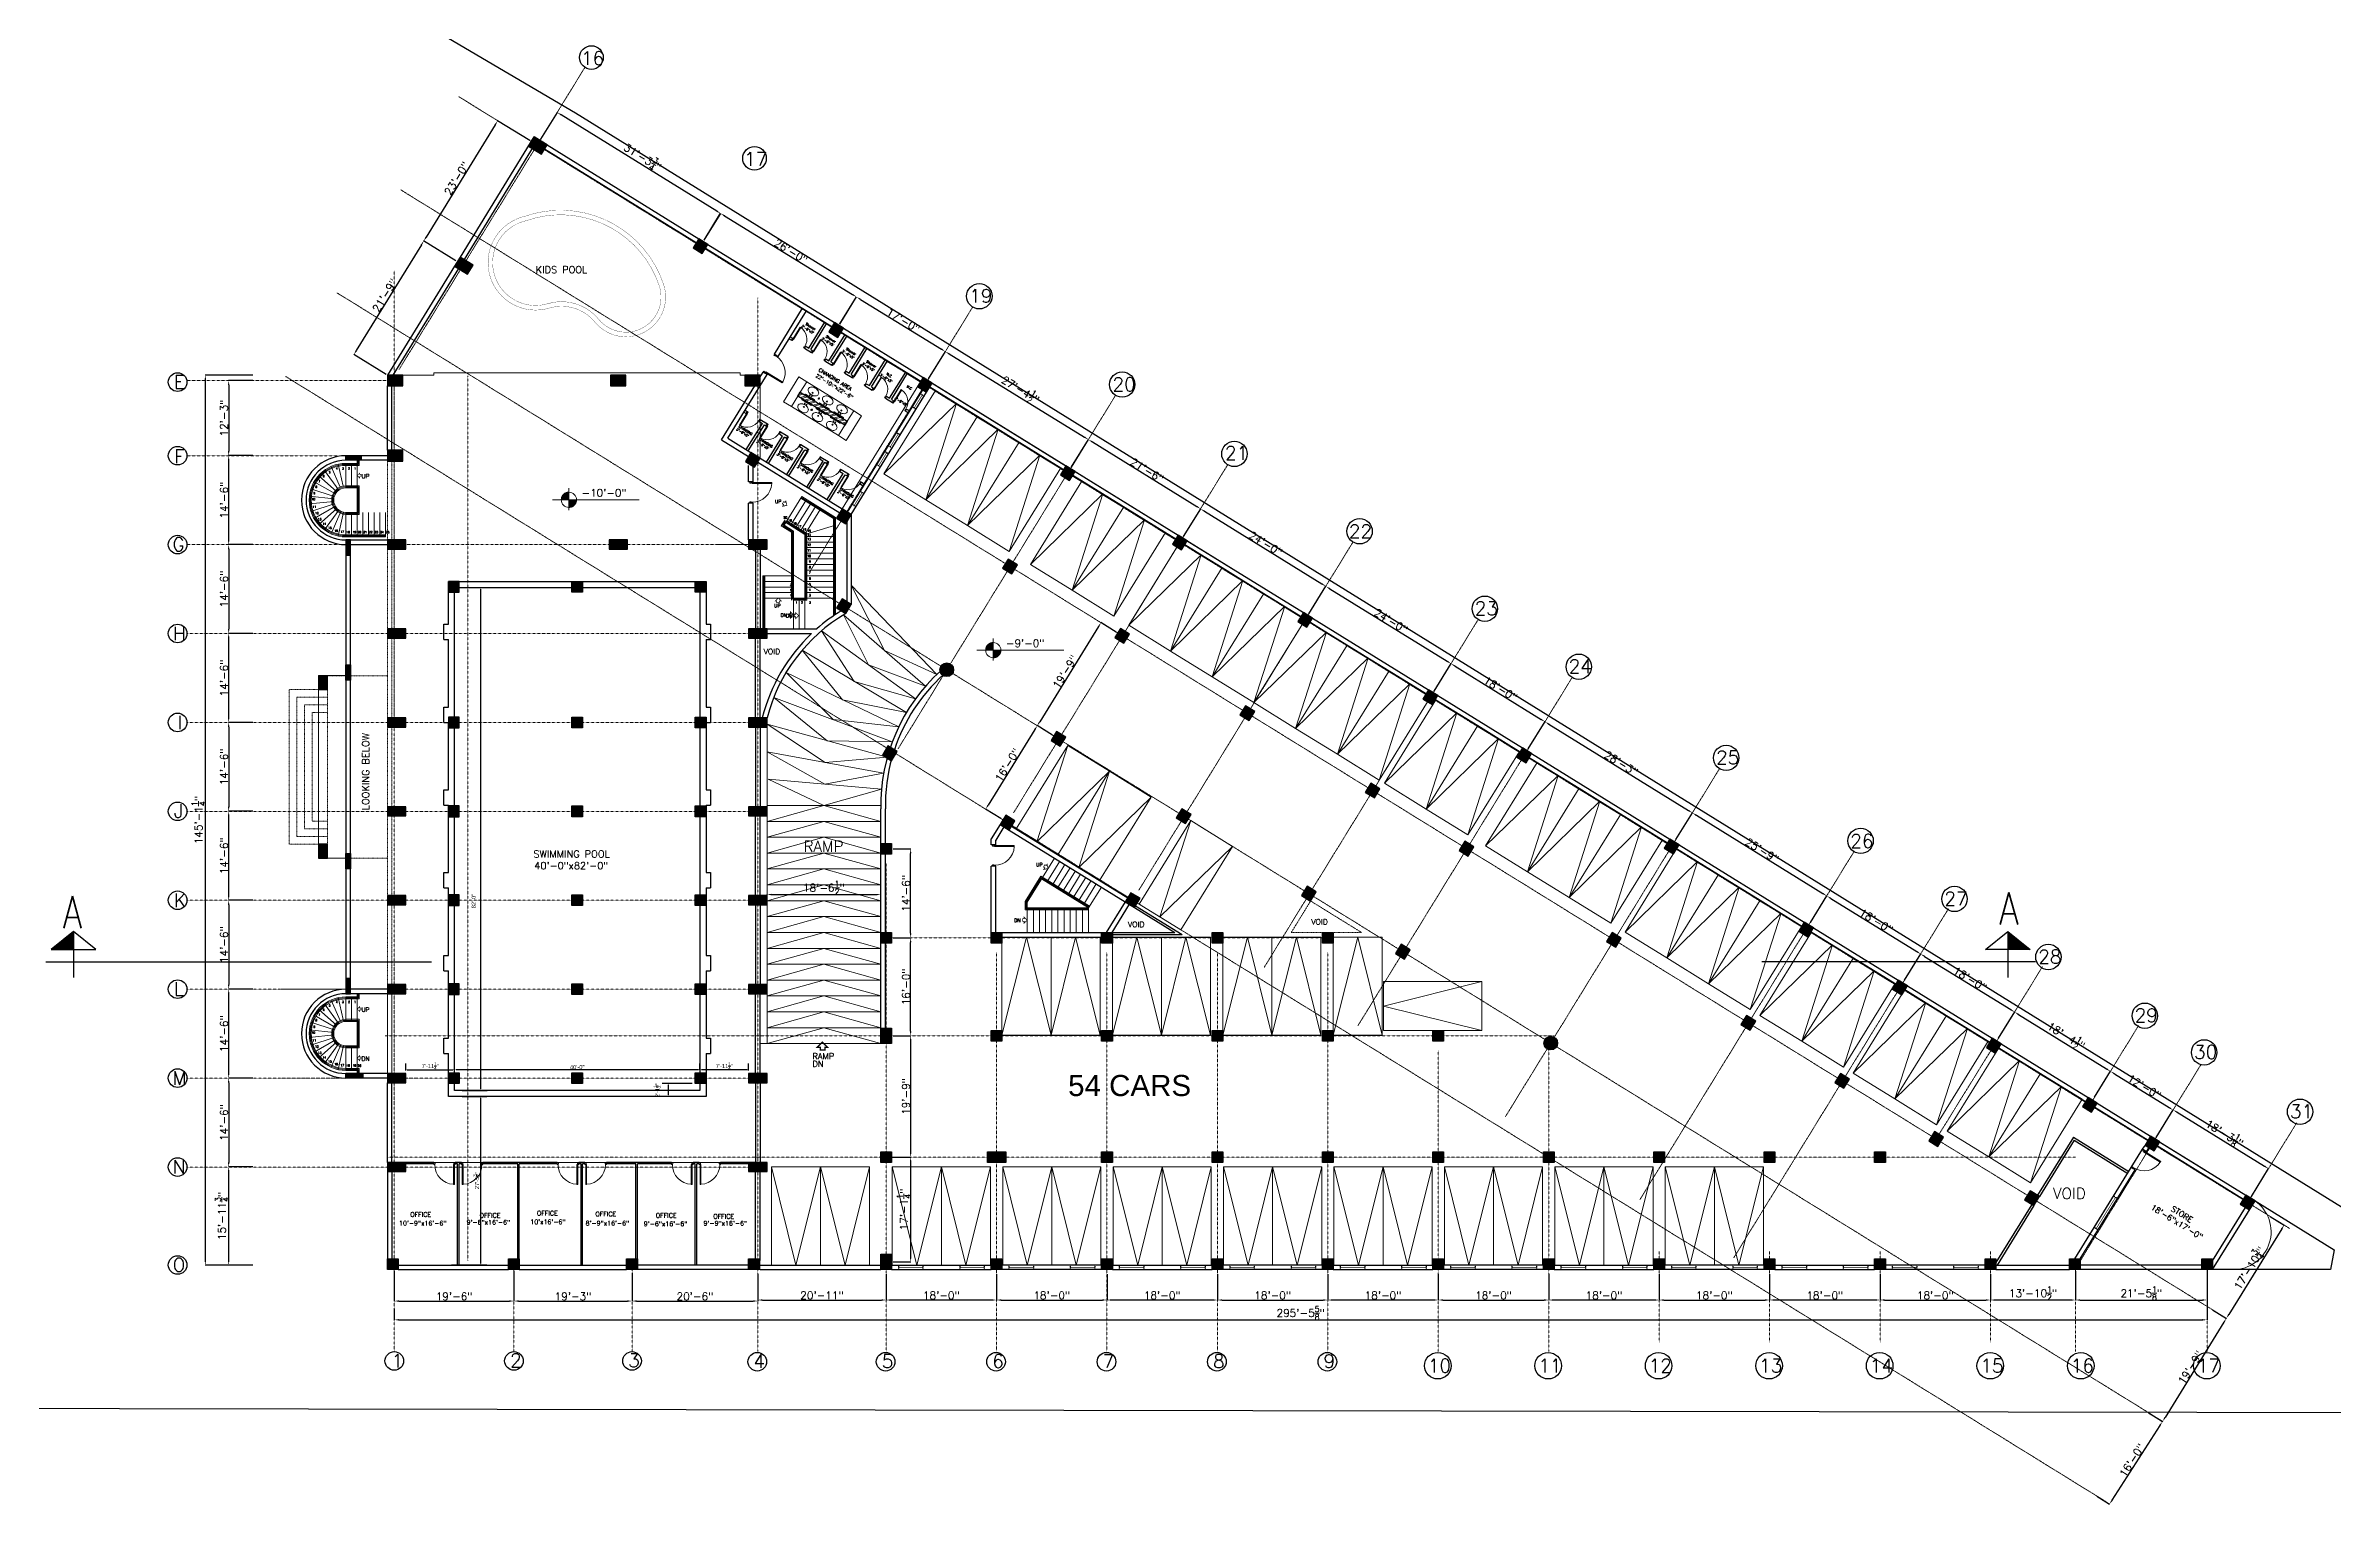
# Model space of a CAD drawing. Header units: inches. Extents: x -110725 to 51121, y 8404 to 44825.
# Drawn here: x -73643 to -69167, y 20104 to 22958 of the extents above; entities that cross this region are included whole.
import ezdxf
from ezdxf.enums import TextEntityAlignment as Align

# ---------------------------------------------------------------- set-up
doc = ezdxf.new("R2010")
doc.units = ezdxf.units.IN
doc.header["$LTSCALE"] = 0.1
doc.header["$MEASUREMENT"] = 0
doc.linetypes.add('CENTER', pattern=[2, 1.25, -0.25, 0.25, -0.25])
doc.linetypes.add('DASHED', pattern=[0.75, 0.5, -0.25])
doc.layers.get('0').update_dxf_attribs({"color": 1, "lineweight": 0})
doc.layers.get('Defpoints').update_dxf_attribs({"lineweight": 0})
for name, color, linetype in [('BATH FIX', 41, 'Continuous'), ('building', 6, 'Continuous'), ('Column Hatch', 7, 'Continuous'), ('COLUMNS', 200, 'Continuous'), ('GF', 1, 'Continuous'), ('GFT', 4, 'Continuous'), ('GFW', 5, 'Continuous'), ('PAIL', 10, 'Continuous'), ('WARD', 30, 'Continuous')]:
    doc.layers.add(name, color=color, linetype=linetype)
for name, color, linetype, lineweight in [('CAR', 4, 'Continuous', 0), ('CEILING DAMPA 2x2', 44, 'Continuous', 15), ('dim', 252, 'Continuous', 0), ('DOOR', 32, 'Continuous', 0), ('FIXTURES', 41, 'Continuous', 20), ('GRID', 8, 'CENTER', 0), ('HATCH', 5, 'Continuous', 5), ('POOL', 2, 'Continuous', 0), ('ramp', 3, 'Continuous', 20), ('stair', 5, 'Continuous', 0), ('terj block plan', 30, 'Continuous', 0), ('TEXT', 3, 'Continuous', 0), ('wall-b', 6, 'Continuous', 30), ('WINDOW', 5, 'Continuous', 18)]:
    doc.layers.add(name, color=color, linetype=linetype, lineweight=lineweight)
doc.styles.add('ATIF', font='arial.ttf')
doc.styles.add('ROMAND', font='romand.shx')
doc.styles.get("Standard").update_dxf_attribs({"font": 'arial.ttf'})
doc.styles.add('style1', font='simplex.shx', dxfattribs={"width": 0.8})
doc.dimstyles.new('DIM', dxfattribs={"dimtxt": 15, "dimasz": 9, "dimexe": 0.25, "dimexo": 3, "dimgap": 0.125, "dimtad": 1, "dimdec": 3, "dimzin": 3, "dimdsep": 46, "dimlunit": 4, "dimtxsty": 'ROMAND', "dimcen": 0.125, "dimaunit": 1, "dimadec": 0, "dimazin": 0, "dimtfac": 0.75, "dimtdec": 3, "dimtix": 1, "dimtofl": 0, "dimtmove": 2, "dimatfit": 3, "dimfxl": 1, "dimtolj": 1, "dimtzin": 3, "dimarcsym": 1})

# ---------------------------------------------------------------- blocks, each defined once
blk = doc.blocks.new('*D2819')
at = {"layer": 'Defpoints', "color": 0, "transparency": 16777216}
for p in [(-73234.5, 20938.3), (-73285, 20764.3), (-73234.5, 20764.3)]:
    blk.add_point(p, dxfattribs=at)
at = {"layer": 'dim', "color": 0, "lineweight": -2, "transparency": 16777216}
for p, q in [((-73237.5, 20938.3), (-73285.2, 20938.3)), ((-73285, 20929.3), (-73285, 20773.3)), ((-73237.5, 20764.3), (-73285.2, 20764.3))]:
    blk.add_line(p, q, dxfattribs=at)
at = {"layer": 'dim', "color": 0, "transparency": 16777216}
for points in [[(-73286.5, 20929.3), (-73283.5, 20929.3), (-73285, 20938.3)], [(-73286.5, 20773.3), (-73283.5, 20773.3), (-73285, 20764.3)]]:
    blk.add_solid(points, dxfattribs=at)
at = {"layer": 'dim', "color": 0, "transparency": 16777216, "insert": (-73294, 20851.3), "char_height": 15, "attachment_point": 5, "rotation": 90, "style": 'ROMAND'}
blk.add_mtext('\\A1;14\'-6"', dxfattribs=at)
blk = doc.blocks.new('*D2820')
at = {"layer": 'Defpoints', "color": 0, "transparency": 16777216}
for p in [(-73234.5, 21286.3), (-73285, 21112.3), (-73234.5, 21112.3)]:
    blk.add_point(p, dxfattribs=at)
at = {"layer": 'dim', "color": 0, "lineweight": -2, "transparency": 16777216}
for p, q in [((-73237.5, 21286.3), (-73285.2, 21286.3)), ((-73285, 21277.3), (-73285, 21121.3)), ((-73237.5, 21112.3), (-73285.2, 21112.3))]:
    blk.add_line(p, q, dxfattribs=at)
at = {"layer": 'dim', "color": 0, "transparency": 16777216}
for points in [[(-73286.5, 21277.3), (-73283.5, 21277.3), (-73285, 21286.3)], [(-73286.5, 21121.3), (-73283.5, 21121.3), (-73285, 21112.3)]]:
    blk.add_solid(points, dxfattribs=at)
at = {"layer": 'dim', "color": 0, "transparency": 16777216, "insert": (-73294, 21199.3), "char_height": 15, "attachment_point": 5, "rotation": 90, "style": 'ROMAND'}
blk.add_mtext('\\A1;14\'-6"', dxfattribs=at)
blk = doc.blocks.new('*D2821')
at = {"layer": 'Defpoints', "color": 0, "transparency": 16777216}
for p in [(-73285, 21112.3), (-73234.5, 21112.3), (-73234.5, 20938.3)]:
    blk.add_point(p, dxfattribs=at)
at = {"layer": 'dim', "color": 0, "lineweight": -2, "transparency": 16777216}
for p, q in [((-73237.5, 21112.3), (-73285.2, 21112.3)), ((-73285, 20947.3), (-73285, 21103.3)), ((-73237.5, 20938.3), (-73285.2, 20938.3))]:
    blk.add_line(p, q, dxfattribs=at)
at = {"layer": 'dim', "color": 0, "transparency": 16777216}
for points in [[(-73286.5, 21103.3), (-73283.5, 21103.3), (-73285, 21112.3)], [(-73286.5, 20947.3), (-73283.5, 20947.3), (-73285, 20938.3)]]:
    blk.add_solid(points, dxfattribs=at)
at = {"layer": 'dim', "color": 0, "transparency": 16777216, "insert": (-73294, 21025.3), "char_height": 15, "attachment_point": 5, "rotation": 90, "style": 'ROMAND'}
blk.add_mtext('\\A1;14\'-6"', dxfattribs=at)
blk = doc.blocks.new('*D2822')
at = {"layer": 'Defpoints', "color": 0, "transparency": 16777216}
for p in [(-73285, 21808.3), (-73234.5, 21808.3), (-73234.5, 21634.3)]:
    blk.add_point(p, dxfattribs=at)
at = {"layer": 'dim', "color": 0, "lineweight": -2, "transparency": 16777216}
for p, q in [((-73237.5, 21808.3), (-73285.2, 21808.3)), ((-73285, 21643.3), (-73285, 21799.3)), ((-73237.5, 21634.3), (-73285.2, 21634.3))]:
    blk.add_line(p, q, dxfattribs=at)
at = {"layer": 'dim', "color": 0, "transparency": 16777216}
for points in [[(-73286.5, 21799.3), (-73283.5, 21799.3), (-73285, 21808.3)], [(-73286.5, 21643.3), (-73283.5, 21643.3), (-73285, 21634.3)]]:
    blk.add_solid(points, dxfattribs=at)
at = {"layer": 'dim', "color": 0, "transparency": 16777216, "insert": (-73294, 21721.3), "char_height": 15, "attachment_point": 5, "rotation": 90, "style": 'ROMAND'}
blk.add_mtext('\\A1;14\'-6"', dxfattribs=at)
blk = doc.blocks.new('*D2823')
at = {"layer": 'Defpoints', "color": 0, "transparency": 16777216}
for p in [(-73285, 21460.3), (-73234.5, 21460.3), (-73234.5, 21286.3)]:
    blk.add_point(p, dxfattribs=at)
at = {"layer": 'dim', "color": 0, "lineweight": -2, "transparency": 16777216}
for p, q in [((-73237.5, 21460.3), (-73285.2, 21460.3)), ((-73285, 21295.3), (-73285, 21451.3)), ((-73237.5, 21286.3), (-73285.2, 21286.3))]:
    blk.add_line(p, q, dxfattribs=at)
at = {"layer": 'dim', "color": 0, "transparency": 16777216}
for points in [[(-73286.5, 21451.3), (-73283.5, 21451.3), (-73285, 21460.3)], [(-73286.5, 21295.3), (-73283.5, 21295.3), (-73285, 21286.3)]]:
    blk.add_solid(points, dxfattribs=at)
at = {"layer": 'dim', "color": 0, "transparency": 16777216, "insert": (-73294, 21373.3), "char_height": 15, "attachment_point": 5, "rotation": 90, "style": 'ROMAND'}
blk.add_mtext('\\A1;14\'-6"', dxfattribs=at)
blk = doc.blocks.new('*D2824')
at = {"layer": 'Defpoints', "color": 0, "transparency": 16777216}
for p in [(-73234.5, 21634.3), (-73285, 21460.3), (-73234.5, 21460.3)]:
    blk.add_point(p, dxfattribs=at)
at = {"layer": 'dim', "color": 0, "lineweight": -2, "transparency": 16777216}
for p, q in [((-73237.5, 21634.3), (-73285.2, 21634.3)), ((-73285, 21625.3), (-73285, 21469.3)), ((-73237.5, 21460.3), (-73285.2, 21460.3))]:
    blk.add_line(p, q, dxfattribs=at)
at = {"layer": 'dim', "color": 0, "transparency": 16777216}
for points in [[(-73286.5, 21625.3), (-73283.5, 21625.3), (-73285, 21634.3)], [(-73286.5, 21469.3), (-73283.5, 21469.3), (-73285, 21460.3)]]:
    blk.add_solid(points, dxfattribs=at)
at = {"layer": 'dim', "color": 0, "transparency": 16777216, "insert": (-73294, 21547.3), "char_height": 15, "attachment_point": 5, "rotation": 90, "style": 'ROMAND'}
blk.add_mtext('\\A1;14\'-6"', dxfattribs=at)
blk = doc.blocks.new('*D2825')
at = {"layer": 'Defpoints', "color": 0, "transparency": 16777216}
for p in [(-73234.5, 21982.3), (-73285, 21808.3), (-73234.5, 21808.3)]:
    blk.add_point(p, dxfattribs=at)
at = {"layer": 'dim', "color": 0, "lineweight": -2, "transparency": 16777216}
for p, q in [((-73237.5, 21982.3), (-73285.2, 21982.3)), ((-73285, 21973.3), (-73285, 21817.3)), ((-73237.5, 21808.3), (-73285.2, 21808.3))]:
    blk.add_line(p, q, dxfattribs=at)
at = {"layer": 'dim', "color": 0, "transparency": 16777216}
for points in [[(-73286.5, 21973.3), (-73283.5, 21973.3), (-73285, 21982.3)], [(-73286.5, 21817.3), (-73283.5, 21817.3), (-73285, 21808.3)]]:
    blk.add_solid(points, dxfattribs=at)
at = {"layer": 'dim', "color": 0, "transparency": 16777216, "insert": (-73294, 21895.3), "char_height": 15, "attachment_point": 5, "rotation": 90, "style": 'ROMAND'}
blk.add_mtext('\\A1;14\'-6"', dxfattribs=at)
blk = doc.blocks.new('*D2826')
at = {"layer": 'Defpoints', "color": 0, "transparency": 16777216}
for p in [(-73285, 22156.3), (-73234.5, 22156.3), (-73234.5, 21982.3)]:
    blk.add_point(p, dxfattribs=at)
at = {"layer": 'dim', "color": 0, "lineweight": -2, "transparency": 16777216}
for p, q in [((-73237.5, 22156.3), (-73285.2, 22156.3)), ((-73285, 21991.3), (-73285, 22147.3)), ((-73237.5, 21982.3), (-73285.2, 21982.3))]:
    blk.add_line(p, q, dxfattribs=at)
at = {"layer": 'dim', "color": 0, "transparency": 16777216}
for points in [[(-73286.5, 22147.3), (-73283.5, 22147.3), (-73285, 22156.3)], [(-73286.5, 21991.3), (-73283.5, 21991.3), (-73285, 21982.3)]]:
    blk.add_solid(points, dxfattribs=at)
at = {"layer": 'dim', "color": 0, "transparency": 16777216, "insert": (-73294, 22069.3), "char_height": 15, "attachment_point": 5, "rotation": 90, "style": 'ROMAND'}
blk.add_mtext('\\A1;14\'-6"', dxfattribs=at)
blk = doc.blocks.new('*D2827')
at = {"layer": 'Defpoints', "color": 0, "transparency": 16777216}
for p in [(-73234.5, 22303.3), (-73285, 22156.3), (-73234.5, 22156.3)]:
    blk.add_point(p, dxfattribs=at)
at = {"layer": 'dim', "color": 0, "lineweight": -2, "transparency": 16777216}
for p, q in [((-73237.5, 22303.3), (-73285.2, 22303.3)), ((-73285, 22294.3), (-73285, 22165.3)), ((-73237.5, 22156.3), (-73285.2, 22156.3))]:
    blk.add_line(p, q, dxfattribs=at)
at = {"layer": 'dim', "color": 0, "transparency": 16777216}
for points in [[(-73286.5, 22294.3), (-73283.5, 22294.3), (-73285, 22303.3)], [(-73286.5, 22165.3), (-73283.5, 22165.3), (-73285, 22156.3)]]:
    blk.add_solid(points, dxfattribs=at)
at = {"layer": 'dim', "color": 0, "transparency": 16777216, "insert": (-73294, 22229.8), "char_height": 15, "attachment_point": 5, "rotation": 90, "style": 'ROMAND'}
blk.add_mtext('\\A1;12\'-3"', dxfattribs=at)
blk = doc.blocks.new('*D2828')
at = {"layer": 'Defpoints', "color": 0, "transparency": 16777216}
for p in [(-72961, 20563.5), (-72727, 20563.5), (-72727, 20502)]:
    blk.add_point(p, dxfattribs=at)
at = {"layer": 'dim', "color": 0, "lineweight": -2, "transparency": 16777216}
for p, q in [((-72961, 20560.5), (-72961, 20501.7)), ((-72727, 20560.5), (-72727, 20501.7)), ((-72952, 20502), (-72736, 20502))]:
    blk.add_line(p, q, dxfattribs=at)
at = {"layer": 'dim', "color": 0, "transparency": 16777216}
for points in [[(-72952, 20503.5), (-72952, 20500.5), (-72961, 20502)], [(-72736, 20503.5), (-72736, 20500.5), (-72727, 20502)]]:
    blk.add_solid(points, dxfattribs=at)
at = {"layer": 'dim', "color": 0, "transparency": 16777216, "insert": (-72844, 20511), "char_height": 15, "attachment_point": 5, "style": 'ROMAND'}
blk.add_mtext('\\A1;19\'-6"', dxfattribs=at)
blk = doc.blocks.new('*D2829')
at = {"layer": 'Defpoints', "color": 0, "transparency": 16777216}
for p in [(-72727, 20560.5), (-72496, 20560.5), (-72496, 20502)]:
    blk.add_point(p, dxfattribs=at)
at = {"layer": 'dim', "color": 0, "lineweight": -2, "transparency": 16777216}
for p, q in [((-72727, 20557.5), (-72727, 20501.7)), ((-72496, 20557.5), (-72496, 20501.7)), ((-72718, 20502), (-72505, 20502))]:
    blk.add_line(p, q, dxfattribs=at)
at = {"layer": 'dim', "color": 0, "transparency": 16777216}
for points in [[(-72718, 20503.5), (-72718, 20500.5), (-72727, 20502)], [(-72505, 20503.5), (-72505, 20500.5), (-72496, 20502)]]:
    blk.add_solid(points, dxfattribs=at)
at = {"layer": 'dim', "color": 0, "transparency": 16777216, "insert": (-72611.5, 20511), "char_height": 15, "attachment_point": 5, "style": 'ROMAND'}
blk.add_mtext('\\A1;19\'-3"', dxfattribs=at)
blk = doc.blocks.new('*D2830')
at = {"layer": 'Defpoints', "color": 0, "transparency": 16777216}
for p in [(-72496, 20557.5), (-72250, 20557.5), (-72250, 20502)]:
    blk.add_point(p, dxfattribs=at)
at = {"layer": 'dim', "color": 0, "lineweight": -2, "transparency": 16777216}
for p, q in [((-72496, 20554.5), (-72496, 20501.7)), ((-72250, 20554.5), (-72250, 20501.7)), ((-72487, 20502), (-72259, 20502))]:
    blk.add_line(p, q, dxfattribs=at)
at = {"layer": 'dim', "color": 0, "transparency": 16777216}
for points in [[(-72487, 20503.5), (-72487, 20500.5), (-72496, 20502)], [(-72259, 20503.5), (-72259, 20500.5), (-72250, 20502)]]:
    blk.add_solid(points, dxfattribs=at)
at = {"layer": 'dim', "color": 0, "transparency": 16777216, "insert": (-72373, 20511), "char_height": 15, "attachment_point": 5, "style": 'ROMAND'}
blk.add_mtext('\\A1;20\'-6"', dxfattribs=at)
blk = doc.blocks.new('*D2831')
at = {"layer": 'Defpoints', "color": 0, "transparency": 16777216}
for p in [(-72250, 20557.5), (-71999, 20557.5), (-71999, 20504)]:
    blk.add_point(p, dxfattribs=at)
at = {"layer": 'dim', "color": 0, "lineweight": -2, "transparency": 16777216}
for p, q in [((-72250, 20554.5), (-72250, 20503.7)), ((-71999, 20554.5), (-71999, 20503.7)), ((-72241, 20504), (-72008, 20504))]:
    blk.add_line(p, q, dxfattribs=at)
at = {"layer": 'dim', "color": 0, "transparency": 16777216}
for points in [[(-72241, 20505.5), (-72241, 20502.5), (-72250, 20504)], [(-72008, 20505.5), (-72008, 20502.5), (-71999, 20504)]]:
    blk.add_solid(points, dxfattribs=at)
at = {"layer": 'dim', "color": 0, "transparency": 16777216, "insert": (-72124.5, 20513), "char_height": 15, "attachment_point": 5, "style": 'ROMAND'}
blk.add_mtext('\\A1;20\'-11"', dxfattribs=at)
blk = doc.blocks.new('*D2832')
at = {"layer": 'Defpoints', "color": 0, "transparency": 16777216}
for p in [(-71999, 20557.5), (-71783, 20557.5), (-71999, 20504)]:
    blk.add_point(p, dxfattribs=at)
at = {"layer": 'dim', "color": 0, "lineweight": -2, "transparency": 16777216}
for p, q in [((-71999, 20554.5), (-71999, 20503.7)), ((-71783, 20554.5), (-71783, 20503.7)), ((-71792, 20504), (-71990, 20504))]:
    blk.add_line(p, q, dxfattribs=at)
at = {"layer": 'dim', "color": 0, "transparency": 16777216}
for points in [[(-71990, 20505.5), (-71990, 20502.5), (-71999, 20504)], [(-71792, 20505.5), (-71792, 20502.5), (-71783, 20504)]]:
    blk.add_solid(points, dxfattribs=at)
at = {"layer": 'dim', "color": 0, "transparency": 16777216, "insert": (-71891, 20513), "char_height": 15, "attachment_point": 5, "style": 'ROMAND'}
blk.add_mtext('\\A1;18\'-0"', dxfattribs=at)
blk = doc.blocks.new('*D2833')
at = {"layer": 'Defpoints', "color": 0, "transparency": 16777216}
for p in [(-71783, 20557.5), (-71567, 20557.5), (-71567, 20504)]:
    blk.add_point(p, dxfattribs=at)
at = {"layer": 'dim', "color": 0, "lineweight": -2, "transparency": 16777216}
for p, q in [((-71783, 20554.5), (-71783, 20503.7)), ((-71567, 20554.5), (-71567, 20503.7)), ((-71774, 20504), (-71576, 20504))]:
    blk.add_line(p, q, dxfattribs=at)
at = {"layer": 'dim', "color": 0, "transparency": 16777216}
for points in [[(-71774, 20505.5), (-71774, 20502.5), (-71783, 20504)], [(-71576, 20505.5), (-71576, 20502.5), (-71567, 20504)]]:
    blk.add_solid(points, dxfattribs=at)
at = {"layer": 'dim', "color": 0, "transparency": 16777216, "insert": (-71675, 20513), "char_height": 15, "attachment_point": 5, "style": 'ROMAND'}
blk.add_mtext('\\A1;18\'-0"', dxfattribs=at)
blk = doc.blocks.new('*D2834')
at = {"layer": 'Defpoints', "color": 0, "transparency": 16777216}
for p in [(-71351, 20557.5), (-71135, 20557.5), (-71135, 20504)]:
    blk.add_point(p, dxfattribs=at)
at = {"layer": 'dim', "color": 0, "lineweight": -2, "transparency": 16777216}
for p, q in [((-71351, 20554.5), (-71351, 20503.7)), ((-71135, 20554.5), (-71135, 20503.7)), ((-71342, 20504), (-71144, 20504))]:
    blk.add_line(p, q, dxfattribs=at)
at = {"layer": 'dim', "color": 0, "transparency": 16777216}
for points in [[(-71342, 20505.5), (-71342, 20502.5), (-71351, 20504)], [(-71144, 20505.5), (-71144, 20502.5), (-71135, 20504)]]:
    blk.add_solid(points, dxfattribs=at)
at = {"layer": 'dim', "color": 0, "transparency": 16777216, "insert": (-71243, 20513), "char_height": 15, "attachment_point": 5, "style": 'ROMAND'}
blk.add_mtext('\\A1;18\'-0"', dxfattribs=at)
blk = doc.blocks.new('*D2835')
at = {"layer": 'Defpoints', "color": 0, "transparency": 16777216}
for p in [(-71567, 20557.5), (-71351, 20557.5), (-71567, 20504)]:
    blk.add_point(p, dxfattribs=at)
at = {"layer": 'dim', "color": 0, "lineweight": -2, "transparency": 16777216}
for p, q in [((-71567, 20554.5), (-71567, 20503.7)), ((-71351, 20554.5), (-71351, 20503.7)), ((-71360, 20504), (-71558, 20504))]:
    blk.add_line(p, q, dxfattribs=at)
at = {"layer": 'dim', "color": 0, "transparency": 16777216}
for points in [[(-71558, 20505.5), (-71558, 20502.5), (-71567, 20504)], [(-71360, 20505.5), (-71360, 20502.5), (-71351, 20504)]]:
    blk.add_solid(points, dxfattribs=at)
at = {"layer": 'dim', "color": 0, "transparency": 16777216, "insert": (-71459, 20513), "char_height": 15, "attachment_point": 5, "style": 'ROMAND'}
blk.add_mtext('\\A1;18\'-0"', dxfattribs=at)
blk = doc.blocks.new('*D2836')
at = {"layer": 'Defpoints', "color": 0, "transparency": 16777216}
for p in [(-70487, 20557.5), (-70271, 20557.5), (-70271, 20504)]:
    blk.add_point(p, dxfattribs=at)
at = {"layer": 'dim', "color": 0, "lineweight": -2, "transparency": 16777216}
for p, q in [((-70487, 20554.5), (-70487, 20503.7)), ((-70271, 20554.5), (-70271, 20503.7)), ((-70478, 20504), (-70280, 20504))]:
    blk.add_line(p, q, dxfattribs=at)
at = {"layer": 'dim', "color": 0, "transparency": 16777216}
for points in [[(-70478, 20505.5), (-70478, 20502.5), (-70487, 20504)], [(-70280, 20505.5), (-70280, 20502.5), (-70271, 20504)]]:
    blk.add_solid(points, dxfattribs=at)
at = {"layer": 'dim', "color": 0, "transparency": 16777216, "insert": (-70379, 20513), "char_height": 15, "attachment_point": 5, "style": 'ROMAND'}
blk.add_mtext('\\A1;18\'-0"', dxfattribs=at)
blk = doc.blocks.new('*D2837')
at = {"layer": 'Defpoints', "color": 0, "transparency": 16777216}
for p in [(-70703, 20557.5), (-70487, 20557.5), (-70703, 20504)]:
    blk.add_point(p, dxfattribs=at)
at = {"layer": 'dim', "color": 0, "lineweight": -2, "transparency": 16777216}
for p, q in [((-70703, 20554.5), (-70703, 20503.7)), ((-70487, 20554.5), (-70487, 20503.7)), ((-70496, 20504), (-70694, 20504))]:
    blk.add_line(p, q, dxfattribs=at)
at = {"layer": 'dim', "color": 0, "transparency": 16777216}
for points in [[(-70694, 20505.5), (-70694, 20502.5), (-70703, 20504)], [(-70496, 20505.5), (-70496, 20502.5), (-70487, 20504)]]:
    blk.add_solid(points, dxfattribs=at)
at = {"layer": 'dim', "color": 0, "transparency": 16777216, "insert": (-70595, 20513), "char_height": 15, "attachment_point": 5, "style": 'ROMAND'}
blk.add_mtext('\\A1;18\'-0"', dxfattribs=at)
blk = doc.blocks.new('*D2838')
at = {"layer": 'Defpoints', "color": 0, "transparency": 16777216}
for p in [(-71135, 20557.5), (-70919, 20557.5), (-71135, 20504)]:
    blk.add_point(p, dxfattribs=at)
at = {"layer": 'dim', "color": 0, "lineweight": -2, "transparency": 16777216}
for p, q in [((-71135, 20554.5), (-71135, 20503.7)), ((-70919, 20554.5), (-70919, 20503.7)), ((-70928, 20504), (-71126, 20504))]:
    blk.add_line(p, q, dxfattribs=at)
at = {"layer": 'dim', "color": 0, "transparency": 16777216}
for points in [[(-71126, 20505.5), (-71126, 20502.5), (-71135, 20504)], [(-70928, 20505.5), (-70928, 20502.5), (-70919, 20504)]]:
    blk.add_solid(points, dxfattribs=at)
at = {"layer": 'dim', "color": 0, "transparency": 16777216, "insert": (-71027, 20513), "char_height": 15, "attachment_point": 5, "style": 'ROMAND'}
blk.add_mtext('\\A1;18\'-0"', dxfattribs=at)
blk = doc.blocks.new('*D2839')
at = {"layer": 'Defpoints', "color": 0, "transparency": 16777216}
for p in [(-70919, 20557.5), (-70703, 20557.5), (-70703, 20504)]:
    blk.add_point(p, dxfattribs=at)
at = {"layer": 'dim', "color": 0, "lineweight": -2, "transparency": 16777216}
for p, q in [((-70919, 20554.5), (-70919, 20503.7)), ((-70703, 20554.5), (-70703, 20503.7)), ((-70910, 20504), (-70712, 20504))]:
    blk.add_line(p, q, dxfattribs=at)
at = {"layer": 'dim', "color": 0, "transparency": 16777216}
for points in [[(-70910, 20505.5), (-70910, 20502.5), (-70919, 20504)], [(-70712, 20505.5), (-70712, 20502.5), (-70703, 20504)]]:
    blk.add_solid(points, dxfattribs=at)
at = {"layer": 'dim', "color": 0, "transparency": 16777216, "insert": (-70811, 20513), "char_height": 15, "attachment_point": 5, "style": 'ROMAND'}
blk.add_mtext('\\A1;18\'-0"', dxfattribs=at)
blk = doc.blocks.new('*D2840')
at = {"layer": 'Defpoints', "color": 0, "transparency": 16777216}
for p in [(-70271, 20557.5), (-70055, 20557.5), (-70271, 20504)]:
    blk.add_point(p, dxfattribs=at)
at = {"layer": 'dim', "color": 0, "lineweight": -2, "transparency": 16777216}
for p, q in [((-70271, 20554.5), (-70271, 20503.7)), ((-70055, 20554.5), (-70055, 20503.7)), ((-70064, 20504), (-70262, 20504))]:
    blk.add_line(p, q, dxfattribs=at)
at = {"layer": 'dim', "color": 0, "transparency": 16777216}
for points in [[(-70262, 20505.5), (-70262, 20502.5), (-70271, 20504)], [(-70064, 20505.5), (-70064, 20502.5), (-70055, 20504)]]:
    blk.add_solid(points, dxfattribs=at)
at = {"layer": 'dim', "color": 0, "transparency": 16777216, "insert": (-70163, 20513), "char_height": 15, "attachment_point": 5, "style": 'ROMAND'}
blk.add_mtext('\\A1;18\'-0"', dxfattribs=at)
blk = doc.blocks.new('*D2841')
at = {"layer": 'Defpoints', "color": 0, "transparency": 16777216}
for p in [(-70055, 20557.5), (-69839, 20557.5), (-69839, 20504)]:
    blk.add_point(p, dxfattribs=at)
at = {"layer": 'dim', "color": 0, "lineweight": -2, "transparency": 16777216}
for p, q in [((-70055, 20554.5), (-70055, 20503.7)), ((-69839, 20554.5), (-69839, 20503.7)), ((-70046, 20504), (-69848, 20504))]:
    blk.add_line(p, q, dxfattribs=at)
at = {"layer": 'dim', "color": 0, "transparency": 16777216}
for points in [[(-70046, 20505.5), (-70046, 20502.5), (-70055, 20504)], [(-69848, 20505.5), (-69848, 20502.5), (-69839, 20504)]]:
    blk.add_solid(points, dxfattribs=at)
at = {"layer": 'dim', "color": 0, "transparency": 16777216, "insert": (-69947, 20513), "char_height": 15, "attachment_point": 5, "style": 'ROMAND'}
blk.add_mtext('\\A1;18\'-0"', dxfattribs=at)
blk = doc.blocks.new('*D2842')
at = {"layer": 'Defpoints', "color": 0, "transparency": 16777216}
for p in [(-69839, 20557.5), (-69672.6, 20563.5), (-69839, 20504)]:
    blk.add_point(p, dxfattribs=at)
at = {"layer": 'dim', "color": 0, "lineweight": -2, "transparency": 16777216}
for p, q in [((-69839, 20554.5), (-69839, 20503.7)), ((-69672.6, 20560.5), (-69672.6, 20503.7)), ((-69681.6, 20504), (-69830, 20504))]:
    blk.add_line(p, q, dxfattribs=at)
at = {"layer": 'dim', "color": 0, "transparency": 16777216}
for points in [[(-69830, 20505.5), (-69830, 20502.5), (-69839, 20504)], [(-69681.6, 20505.5), (-69681.6, 20502.5), (-69672.6, 20504)]]:
    blk.add_solid(points, dxfattribs=at)
at = {"layer": 'dim', "color": 0, "transparency": 16777216, "insert": (-69755.8, 20517.2), "char_height": 15, "attachment_point": 5, "style": 'ROMAND'}
blk.add_mtext('\\A1;13\'-10{\\H0.75x;\\S1/2;}"', dxfattribs=at)
blk = doc.blocks.new('*D2843')
at = {"layer": 'Defpoints', "color": 0, "transparency": 16777216}
for p in [(-71917.8, 22303.9), (-71603.4, 22187.9), (-71637.9, 22131.8)]:
    blk.add_point(p, dxfattribs=at)
at = {"layer": 'dim', "color": 0, "lineweight": -2, "transparency": 16777216}
for p, q in [((-71916.2, 22306.5), (-71883.1, 22360.2)), ((-71875.6, 22355.3), (-71611.1, 22192.7)), ((-71636.4, 22134.4), (-71603.3, 22188.2))]:
    blk.add_line(p, q, dxfattribs=at)
at = {"layer": 'dim', "color": 0, "transparency": 16777216}
for points in [[(-71874.8, 22356.6), (-71876.4, 22354), (-71883.3, 22360)], [(-71610.3, 22193.9), (-71611.9, 22191.4), (-71603.4, 22187.9)]]:
    blk.add_solid(points, dxfattribs=at)
at = {"layer": 'dim', "color": 0, "transparency": 16777216, "insert": (-71736.4, 22285.3), "char_height": 15, "attachment_point": 5, "rotation": 328.4097, "style": 'ROMAND'}
blk.add_mtext('\\A1;27\'-4{\\H0.75x;\\S1/2;}"', dxfattribs=at)
blk = doc.blocks.new('*D2844')
at = {"layer": 'Defpoints', "color": 0, "transparency": 16777216}
for p in [(-71638.4, 22131.1), (-71383.9, 22052.1), (-71419, 21995.4)]:
    blk.add_point(p, dxfattribs=at)
at = {"layer": 'dim', "color": 0, "lineweight": -2, "transparency": 16777216}
for p, q in [((-71636.8, 22133.7), (-71603.2, 22188)), ((-71595.7, 22183.1), (-71391.5, 22056.9)), ((-71417.4, 21998), (-71383.8, 22052.3))]:
    blk.add_line(p, q, dxfattribs=at)
at = {"layer": 'dim', "color": 0, "transparency": 16777216}
for points in [[(-71594.9, 22184.4), (-71596.4, 22181.8), (-71603.3, 22187.8)], [(-71390.7, 22058.1), (-71392.3, 22055.6), (-71383.9, 22052.1)]]:
    blk.add_solid(points, dxfattribs=at)
at = {"layer": 'dim', "color": 0, "transparency": 16777216, "insert": (-71488.8, 22127.7), "char_height": 15, "attachment_point": 5, "rotation": 328.2649, "style": 'ROMAND'}
blk.add_mtext('\\A1;21\'-6"', dxfattribs=at)
blk = doc.blocks.new('*D2845')
at = {"layer": 'Defpoints', "color": 0, "transparency": 16777216}
for p in [(-71419, 21995.4), (-71138.9, 21900.6), (-71174, 21843.9)]:
    blk.add_point(p, dxfattribs=at)
at = {"layer": 'dim', "color": 0, "lineweight": -2, "transparency": 16777216}
for p, q in [((-71417.4, 21998), (-71383.8, 22052.3)), ((-71376.2, 22047.4), (-71146.6, 21905.4)), ((-71172.4, 21846.5), (-71138.8, 21900.9))]:
    blk.add_line(p, q, dxfattribs=at)
at = {"layer": 'dim', "color": 0, "transparency": 16777216}
for points in [[(-71375.4, 22048.7), (-71377, 22046.1), (-71383.9, 22052.1)], [(-71145.8, 21906.6), (-71147.4, 21904.1), (-71138.9, 21900.6)]]:
    blk.add_solid(points, dxfattribs=at)
at = {"layer": 'dim', "color": 0, "transparency": 16777216, "insert": (-71256.6, 21984.1), "char_height": 15, "attachment_point": 5, "rotation": 328.2649, "style": 'ROMAND'}
blk.add_mtext('\\A1;24\'-0"', dxfattribs=at)
blk = doc.blocks.new('*D2846')
at = {"layer": 'Defpoints', "color": 0, "transparency": 16777216}
for p in [(-71174, 21843.9), (-70894, 21749.2), (-70928.7, 21693.1)]:
    blk.add_point(p, dxfattribs=at)
at = {"layer": 'dim', "color": 0, "lineweight": -2, "transparency": 16777216}
for p, q in [((-71172.4, 21846.5), (-71138.8, 21900.9)), ((-71131.3, 21895.9), (-70901.7, 21753.9)), ((-70927.1, 21695.6), (-70893.9, 21749.4))]:
    blk.add_line(p, q, dxfattribs=at)
at = {"layer": 'dim', "color": 0, "transparency": 16777216}
for points in [[(-71130.5, 21897.2), (-71132.1, 21894.6), (-71138.9, 21900.6)], [(-70900.9, 21755.2), (-70902.4, 21752.6), (-70894, 21749.2)]]:
    blk.add_solid(points, dxfattribs=at)
at = {"layer": 'dim', "color": 0, "transparency": 16777216, "insert": (-71011.7, 21832.6), "char_height": 15, "attachment_point": 5, "rotation": 328.2649, "style": 'ROMAND'}
blk.add_mtext('\\A1;24\'-0"', dxfattribs=at)
blk = doc.blocks.new('*D2847')
at = {"layer": 'Defpoints', "color": 0, "transparency": 16777216}
for p in [(-70928.7, 21693.1), (-70710.3, 21635.5), (-70744.7, 21579.9)]:
    blk.add_point(p, dxfattribs=at)
at = {"layer": 'dim', "color": 0, "lineweight": -2, "transparency": 16777216}
for p, q in [((-70927.1, 21695.6), (-70893.9, 21749.4)), ((-70886.3, 21744.4), (-70717.9, 21640.3)), ((-70743.1, 21582.5), (-70710.2, 21635.8))]:
    blk.add_line(p, q, dxfattribs=at)
at = {"layer": 'dim', "color": 0, "transparency": 16777216}
for points in [[(-70885.6, 21745.7), (-70887.1, 21743.1), (-70894, 21749.2)], [(-70717.2, 21641.5), (-70718.7, 21639), (-70710.3, 21635.5)]]:
    blk.add_solid(points, dxfattribs=at)
at = {"layer": 'dim', "color": 0, "transparency": 16777216, "insert": (-70797.4, 21700), "char_height": 15, "attachment_point": 5, "rotation": 328.2649, "style": 'ROMAND'}
blk.add_mtext('\\A1;18\'-0"', dxfattribs=at)
blk = doc.blocks.new('*D2848')
at = {"layer": 'Defpoints', "color": 0, "transparency": 16777216}
for p in [(-70744.7, 21579.9), (-70422, 21457.2), (-70455.9, 21402.3)]:
    blk.add_point(p, dxfattribs=at)
at = {"layer": 'dim', "color": 0, "lineweight": -2, "transparency": 16777216}
for p, q in [((-70743.1, 21582.5), (-70710.2, 21635.8)), ((-70702.6, 21630.8), (-70429.6, 21462)), ((-70454.4, 21404.9), (-70421.8, 21457.4))]:
    blk.add_line(p, q, dxfattribs=at)
at = {"layer": 'dim', "color": 0, "transparency": 16777216}
for points in [[(-70701.9, 21632.1), (-70703.4, 21629.5), (-70710.3, 21635.5)], [(-70428.8, 21463.2), (-70430.4, 21460.7), (-70422, 21457.2)]]:
    blk.add_solid(points, dxfattribs=at)
at = {"layer": 'dim', "color": 0, "transparency": 16777216, "insert": (-70561.4, 21554.1), "char_height": 15, "attachment_point": 5, "rotation": 328.2649, "style": 'ROMAND'}
blk.add_mtext('\\A1;28\'-3"', dxfattribs=at)
blk = doc.blocks.new('*D2849')
at = {"layer": 'Defpoints', "color": 0, "transparency": 16777216}
for p in [(-70455.9, 21402.3), (-70159.2, 21294.7), (-70192.7, 21240.5)]:
    blk.add_point(p, dxfattribs=at)
at = {"layer": 'dim', "color": 0, "lineweight": -2, "transparency": 16777216}
for p, q in [((-70454.4, 21404.9), (-70421.8, 21457.4)), ((-70414.3, 21452.5), (-70166.8, 21299.4)), ((-70191.1, 21243), (-70159, 21294.9))]:
    blk.add_line(p, q, dxfattribs=at)
at = {"layer": 'dim', "color": 0, "transparency": 16777216}
for points in [[(-70413.5, 21453.8), (-70415.1, 21451.2), (-70422, 21457.2)], [(-70166, 21300.7), (-70167.6, 21298.2), (-70159.2, 21294.7)]]:
    blk.add_solid(points, dxfattribs=at)
at = {"layer": 'dim', "color": 0, "transparency": 16777216, "insert": (-70285.8, 21383.7), "char_height": 15, "attachment_point": 5, "rotation": 328.2649, "style": 'ROMAND'}
blk.add_mtext('\\A1;25\'-9"', dxfattribs=at)
blk = doc.blocks.new('*D2850')
at = {"layer": 'Defpoints', "color": 0, "transparency": 16777216}
for p in [(-70192.7, 21240.5), (-69975.5, 21181.1), (-70008.7, 21127.3)]:
    blk.add_point(p, dxfattribs=at)
at = {"layer": 'dim', "color": 0, "lineweight": -2, "transparency": 16777216}
for p, q in [((-70191.1, 21243), (-70159, 21294.9)), ((-70151.5, 21290), (-69983.1, 21185.8)), ((-70007.2, 21129.9), (-69975.3, 21181.3))]:
    blk.add_line(p, q, dxfattribs=at)
at = {"layer": 'dim', "color": 0, "transparency": 16777216}
for points in [[(-70150.7, 21291.2), (-70152.3, 21288.7), (-70159.2, 21294.7)], [(-69982.3, 21187.1), (-69983.9, 21184.5), (-69975.5, 21181.1)]]:
    blk.add_solid(points, dxfattribs=at)
at = {"layer": 'dim', "color": 0, "transparency": 16777216, "insert": (-70062.6, 21245.6), "char_height": 15, "attachment_point": 5, "rotation": 328.2649, "style": 'ROMAND'}
blk.add_mtext('\\A1;18\'-0"', dxfattribs=at)
blk = doc.blocks.new('*D2851')
at = {"layer": 'Defpoints', "color": 0, "transparency": 16777216}
for p in [(-70008.7, 21127.3), (-69791.8, 21067.5), (-69824.7, 21014.2)]:
    blk.add_point(p, dxfattribs=at)
at = {"layer": 'dim', "color": 0, "lineweight": -2, "transparency": 16777216}
for p, q in [((-70007.2, 21129.9), (-69975.3, 21181.3)), ((-69967.8, 21176.3), (-69799.4, 21072.2)), ((-69823.2, 21016.7), (-69791.6, 21067.7))]:
    blk.add_line(p, q, dxfattribs=at)
at = {"layer": 'dim', "color": 0, "transparency": 16777216}
for points in [[(-69967, 21177.6), (-69968.6, 21175.1), (-69975.5, 21181.1)], [(-69798.6, 21073.5), (-69800.2, 21070.9), (-69791.8, 21067.5)]]:
    blk.add_solid(points, dxfattribs=at)
at = {"layer": 'dim', "color": 0, "transparency": 16777216, "insert": (-69878.9, 21132), "char_height": 15, "attachment_point": 5, "rotation": 328.2649, "style": 'ROMAND'}
blk.add_mtext('\\A1;18\'-0"', dxfattribs=at)
blk = doc.blocks.new('*D2852')
at = {"layer": 'Defpoints', "color": 0, "transparency": 16777216}
for p in [(-69824.7, 21014.2), (-69604.2, 20951.5), (-69636.9, 20898.7)]:
    blk.add_point(p, dxfattribs=at)
at = {"layer": 'dim', "color": 0, "lineweight": -2, "transparency": 16777216}
for p, q in [((-69823.2, 21016.7), (-69791.6, 21067.7)), ((-69784.1, 21062.7), (-69611.9, 20956.2)), ((-69635.3, 20901.2), (-69604.1, 20951.7))]:
    blk.add_line(p, q, dxfattribs=at)
at = {"layer": 'dim', "color": 0, "transparency": 16777216}
for points in [[(-69783.3, 21064), (-69784.9, 21061.5), (-69791.8, 21067.5)], [(-69611.1, 20957.5), (-69612.7, 20954.9), (-69604.2, 20951.5)]]:
    blk.add_solid(points, dxfattribs=at)
at = {"layer": 'dim', "color": 0, "transparency": 16777216, "insert": (-69691, 21020.7), "char_height": 15, "attachment_point": 5, "rotation": 328.2649, "style": 'ROMAND'}
blk.add_mtext('\\A1;18\'-4{\\H0.75x;\\S1/2;}"', dxfattribs=at)
blk = doc.blocks.new('*D2853')
at = {"layer": 'Defpoints', "color": 0, "transparency": 16777216}
for p in [(-72232, 21285.3), (-72009.5, 21297.4), (-72009.5, 21285.3)]:
    blk.add_point(p, dxfattribs=at)
at = {"layer": 'dim', "color": 0, "lineweight": -2, "transparency": 16777216}
for p, q in [((-72232, 21288.3), (-72232, 21297.6)), ((-72223, 21297.4), (-72018.5, 21297.4)), ((-72009.5, 21288.3), (-72009.5, 21297.6))]:
    blk.add_line(p, q, dxfattribs=at)
at = {"layer": 'dim', "color": 0, "transparency": 16777216}
for points in [[(-72223, 21298.9), (-72223, 21295.9), (-72232, 21297.4)], [(-72018.5, 21298.9), (-72018.5, 21295.9), (-72009.5, 21297.4)]]:
    blk.add_solid(points, dxfattribs=at)
at = {"layer": 'dim', "color": 0, "transparency": 16777216, "insert": (-72120.8, 21310.6), "char_height": 15, "attachment_point": 5, "style": 'ROMAND'}
blk.add_mtext('\\A1;18\'-6{\\H0.75x;\\S1/2;}"', dxfattribs=at)
blk = doc.blocks.new('*D2854')
at = {"layer": 'Defpoints', "color": 0, "transparency": 16777216}
for p in [(-73330.6, 22313.8), (-73234.5, 22313.8), (-73234.5, 20572.5)]:
    blk.add_point(p, dxfattribs=at)
at = {"layer": 'dim', "color": 0, "lineweight": -2, "transparency": 16777216}
for p, q in [((-73237.5, 22313.8), (-73330.9, 22313.8)), ((-73330.6, 20581.5), (-73330.6, 22304.8)), ((-73237.5, 20572.5), (-73330.9, 20572.5))]:
    blk.add_line(p, q, dxfattribs=at)
at = {"layer": 'dim', "color": 0, "transparency": 16777216}
for points in [[(-73332.1, 22304.8), (-73329.1, 22304.8), (-73330.6, 22313.8)], [(-73332.1, 20581.5), (-73329.1, 20581.5), (-73330.6, 20572.5)]]:
    blk.add_solid(points, dxfattribs=at)
at = {"layer": 'dim', "color": 0, "transparency": 16777216, "insert": (-73343.9, 21443.1), "char_height": 15, "attachment_point": 5, "rotation": 90, "style": 'ROMAND'}
blk.add_mtext('\\A1;145\'-1{\\H0.75x;\\S1/4;}"', dxfattribs=at)
blk = doc.blocks.new('*D2855')
at = {"layer": 'Defpoints', "color": 0, "transparency": 16777216}
for p in [(-69415.4, 20565.4), (-72961, 20490), (-69415.4, 20465.2)]:
    blk.add_point(p, dxfattribs=at)
at = {"layer": 'dim', "color": 0, "lineweight": -2, "transparency": 16777216}
for p, q in [((-69415.4, 20562.4), (-69415.4, 20465)), ((-72961, 20487), (-72961, 20465)), ((-72952, 20465.2), (-69424.4, 20465.2))]:
    blk.add_line(p, q, dxfattribs=at)
at = {"layer": 'dim', "color": 0, "transparency": 16777216}
for points in [[(-72952, 20466.7), (-72952, 20463.7), (-72961, 20465.2)], [(-69424.4, 20466.7), (-69424.4, 20463.7), (-69415.4, 20465.2)]]:
    blk.add_solid(points, dxfattribs=at)
at = {"layer": 'dim', "color": 0, "transparency": 16777216, "insert": (-71188.2, 20478.5), "char_height": 15, "attachment_point": 5, "style": 'ROMAND'}
blk.add_mtext('\\A1;295\'-5{\\H0.75x;\\S5/8;}"', dxfattribs=at)
blk = doc.blocks.new('*D2856')
at = {"layer": 'Defpoints', "color": 0, "transparency": 16777216}
for p in [(-72642.3, 22827.9), (-72676.2, 22773), (-72356.6, 22575.3)]:
    blk.add_point(p, dxfattribs=at)
at = {"layer": 'dim', "color": 0, "lineweight": -2, "transparency": 16777216}
for p, q in [((-72674.6, 22775.5), (-72642.1, 22828.1)), ((-72330.3, 22635), (-72634.6, 22823.1)), ((-72355, 22577.9), (-72322.5, 22630.4))]:
    blk.add_line(p, q, dxfattribs=at)
at = {"layer": 'dim', "color": 0, "transparency": 16777216}
for points in [[(-72633.8, 22824.4), (-72635.4, 22821.9), (-72642.3, 22827.9)], [(-72329.5, 22636.2), (-72331.1, 22633.7), (-72322.7, 22630.2)]]:
    blk.add_solid(points, dxfattribs=at)
at = {"layer": 'dim', "color": 0, "transparency": 16777216, "insert": (-72475.5, 22740.3), "char_height": 15, "attachment_point": 5, "rotation": 328.2649, "style": 'ROMAND'}
blk.add_mtext('\\A1;31\'-3{\\H0.75x;\\S3/4;}"', dxfattribs=at)
blk = doc.blocks.new('*D2857')
at = {"layer": 'Defpoints', "color": 0, "transparency": 16777216}
for p in [(-72356.6, 22575.3), (-72057, 22466.9), (-72090.9, 22411.9)]:
    blk.add_point(p, dxfattribs=at)
at = {"layer": 'dim', "color": 0, "lineweight": -2, "transparency": 16777216}
for p, q in [((-72355, 22577.9), (-72322.7, 22630.5)), ((-72315.1, 22625.6), (-72064.7, 22471.6)), ((-72089.3, 22414.4), (-72056.9, 22467.1))]:
    blk.add_line(p, q, dxfattribs=at)
at = {"layer": 'dim', "color": 0, "transparency": 16777216}
for points in [[(-72314.3, 22626.9), (-72315.9, 22624.3), (-72322.8, 22630.3)], [(-72063.9, 22472.9), (-72065.5, 22470.3), (-72057, 22466.9)]]:
    blk.add_solid(points, dxfattribs=at)
at = {"layer": 'dim', "color": 0, "transparency": 16777216, "insert": (-72185.2, 22556.3), "char_height": 15, "attachment_point": 5, "rotation": 328.4097, "style": 'ROMAND'}
blk.add_mtext('\\A1;26\'-0"', dxfattribs=at)
blk = doc.blocks.new('*D2858')
at = {"layer": 'Defpoints', "color": 0, "transparency": 16777216}
for p in [(-72091.3, 22411.2), (-71883.3, 22360), (-71917.5, 22304.4)]:
    blk.add_point(p, dxfattribs=at)
at = {"layer": 'dim', "color": 0, "lineweight": -2, "transparency": 16777216}
for p, q in [((-72089.7, 22413.8), (-72056.9, 22467.1)), ((-72049.4, 22462.2), (-71890.9, 22364.7)), ((-71915.9, 22306.9), (-71883.1, 22360.2))]:
    blk.add_line(p, q, dxfattribs=at)
at = {"layer": 'dim', "color": 0, "transparency": 16777216}
for points in [[(-72048.6, 22463.5), (-72050.1, 22460.9), (-72057, 22466.9)], [(-71890.1, 22366), (-71891.7, 22363.5), (-71883.3, 22360)]]:
    blk.add_solid(points, dxfattribs=at)
at = {"layer": 'dim', "color": 0, "transparency": 16777216, "insert": (-71965.4, 22421.2), "char_height": 15, "attachment_point": 5, "rotation": 328.4097, "style": 'ROMAND'}
blk.add_mtext('\\A1;17\'-0"', dxfattribs=at)
blk = doc.blocks.new('*D2859')
at = {"layer": 'Defpoints', "color": 0, "transparency": 16777216}
for p in [(-73285, 20764.3), (-73234.5, 20764.3), (-73234.5, 20572.5)]:
    blk.add_point(p, dxfattribs=at)
at = {"layer": 'dim', "color": 0, "lineweight": -2, "transparency": 16777216}
for p, q in [((-73237.5, 20764.3), (-73285.2, 20764.3)), ((-73285, 20581.5), (-73285, 20755.3)), ((-73237.5, 20572.5), (-73285.2, 20572.5))]:
    blk.add_line(p, q, dxfattribs=at)
at = {"layer": 'dim', "color": 0, "transparency": 16777216}
for points in [[(-73286.5, 20755.3), (-73283.5, 20755.3), (-73285, 20764.3)], [(-73286.5, 20581.5), (-73283.5, 20581.5), (-73285, 20572.5)]]:
    blk.add_solid(points, dxfattribs=at)
at = {"layer": 'dim', "color": 0, "transparency": 16777216, "insert": (-73298.2, 20668.4), "char_height": 15, "attachment_point": 5, "rotation": 90, "style": 'ROMAND'}
blk.add_mtext('\\A1;15\'-11{\\H0.75x;\\S3/4;}"', dxfattribs=at)
blk = doc.blocks.new('*D2860')
at = {"layer": 'Defpoints', "color": 0, "transparency": 16777216}
for p in [(-69294.6, 20669.3), (-69407.6, 20486.6), (-69377.6, 20468.1)]:
    blk.add_point(p, dxfattribs=at)
at = {"layer": 'dim', "color": 0, "lineweight": -2, "transparency": 16777216}
for p, q in [((-69269.4, 20643.1), (-69372.9, 20475.8)), ((-69292.1, 20667.7), (-69264.5, 20650.6)), ((-69405, 20485.1), (-69377.4, 20468))]:
    blk.add_line(p, q, dxfattribs=at)
at = {"layer": 'dim', "color": 0, "transparency": 16777216}
for points in [[(-69270.7, 20643.9), (-69268.1, 20642.3), (-69264.7, 20650.7)], [(-69374.2, 20476.5), (-69371.6, 20475), (-69377.6, 20468.1)]]:
    blk.add_solid(points, dxfattribs=at)
at = {"layer": 'dim', "color": 0, "transparency": 16777216, "insert": (-69332.4, 20566.4), "char_height": 15, "attachment_point": 5, "rotation": 58.2649, "style": 'ROMAND'}
blk.add_mtext('\\A1;17\'-10{\\H0.75x;\\S3/4;}"', dxfattribs=at)
blk = doc.blocks.new('*D2861')
at = {"layer": 'Defpoints', "color": 0, "transparency": 16777216}
for p in [(-69407.6, 20486.6), (-69532.3, 20285.1), (-69502.3, 20266.5)]:
    blk.add_point(p, dxfattribs=at)
at = {"layer": 'dim', "color": 0, "lineweight": -2, "transparency": 16777216}
for p, q in [((-69382.4, 20460.5), (-69497.6, 20274.2)), ((-69405, 20485.1), (-69377.4, 20468)), ((-69529.7, 20283.5), (-69502.1, 20266.4))]:
    blk.add_line(p, q, dxfattribs=at)
at = {"layer": 'dim', "color": 0, "transparency": 16777216}
for points in [[(-69383.7, 20461.2), (-69381.1, 20459.7), (-69377.6, 20468.1)], [(-69498.8, 20275), (-69496.3, 20273.4), (-69502.3, 20266.5)]]:
    blk.add_solid(points, dxfattribs=at)
at = {"layer": 'dim', "color": 0, "transparency": 16777216, "insert": (-69447.7, 20372.1), "char_height": 15, "attachment_point": 5, "rotation": 58.2649, "style": 'ROMAND'}
blk.add_mtext('\\A1;19\'-9"', dxfattribs=at)
blk = doc.blocks.new('*D2862')
at = {"layer": 'Defpoints', "color": 0, "transparency": 16777216}
for p in [(-69529.7, 20283.5), (-69633.3, 20121.8), (-69606.2, 20104.5)]:
    blk.add_point(p, dxfattribs=at)
at = {"layer": 'dim', "color": 0, "lineweight": -2, "transparency": 16777216}
for p, q in [((-69527.2, 20281.9), (-69502.5, 20266.1)), ((-69507.5, 20258.6), (-69601.4, 20112.1)), ((-69630.7, 20120.2), (-69606, 20104.3))]:
    blk.add_line(p, q, dxfattribs=at)
at = {"layer": 'dim', "color": 0, "transparency": 16777216}
for points in [[(-69508.8, 20259.4), (-69506.3, 20257.8), (-69502.7, 20266.2)], [(-69602.6, 20112.9), (-69600.1, 20111.2), (-69606.2, 20104.5)]]:
    blk.add_solid(points, dxfattribs=at)
at = {"layer": 'dim', "color": 0, "transparency": 16777216, "insert": (-69562.1, 20190.2), "char_height": 15, "attachment_point": 5, "rotation": 57.3698, "style": 'ROMAND'}
blk.add_mtext('\\A1;16\'-0"', dxfattribs=at)
blk = doc.blocks.new('*D2863')
at = {"layer": 'Defpoints', "color": 0, "transparency": 16777216}
for p in [(-69672.6, 20563.5), (-69415.4, 20563.5), (-69415.4, 20504)]:
    blk.add_point(p, dxfattribs=at)
at = {"layer": 'dim', "color": 0, "lineweight": -2, "transparency": 16777216}
for p, q in [((-69672.6, 20560.5), (-69672.6, 20503.7)), ((-69415.4, 20560.5), (-69415.4, 20503.7)), ((-69663.6, 20504), (-69424.4, 20504))]:
    blk.add_line(p, q, dxfattribs=at)
at = {"layer": 'dim', "color": 0, "transparency": 16777216}
for points in [[(-69663.6, 20505.5), (-69663.6, 20502.5), (-69672.6, 20504)], [(-69424.4, 20505.5), (-69424.4, 20502.5), (-69415.4, 20504)]]:
    blk.add_solid(points, dxfattribs=at)
at = {"layer": 'dim', "color": 0, "transparency": 16777216, "insert": (-69544, 20517.2), "char_height": 15, "attachment_point": 5, "style": 'ROMAND'}
blk.add_mtext('\\A1;21\'-5{\\H0.75x;\\S1/8;}"', dxfattribs=at)
blk = doc.blocks.new('*D2864')
at = {"layer": 'Defpoints', "color": 0, "transparency": 16777216}
for p in [(-69636.9, 20898.6), (-69481.8, 20875.7), (-69516.6, 20819.3)]:
    blk.add_point(p, dxfattribs=at)
at = {"layer": 'dim', "color": 0, "lineweight": -2, "transparency": 16777216}
for p, q in [((-69635.3, 20901.2), (-69604.1, 20951.7)), ((-69596.6, 20946.7), (-69489.4, 20880.5)), ((-69515.1, 20821.9), (-69481.6, 20875.9))]:
    blk.add_line(p, q, dxfattribs=at)
at = {"layer": 'dim', "color": 0, "transparency": 16777216}
for points in [[(-69595.8, 20948), (-69597.4, 20945.5), (-69604.2, 20951.5)], [(-69488.6, 20881.7), (-69490.2, 20879.2), (-69481.8, 20875.7)]]:
    blk.add_solid(points, dxfattribs=at)
at = {"layer": 'dim', "color": 0, "transparency": 16777216, "insert": (-69538.2, 20921.3), "char_height": 15, "attachment_point": 5, "rotation": 328.2649, "style": 'ROMAND'}
blk.add_mtext('\\A1;12\'-0"', dxfattribs=at)
blk = doc.blocks.new('*D2865')
at = {"layer": 'Defpoints', "color": 0, "transparency": 16777216}
for p in [(-69516.6, 20819.3), (-69295.1, 20761), (-69330.2, 20704.3)]:
    blk.add_point(p, dxfattribs=at)
at = {"layer": 'dim', "color": 0, "lineweight": -2, "transparency": 16777216}
for p, q in [((-69515.1, 20821.9), (-69481.5, 20876.3)), ((-69474, 20871.4), (-69302.8, 20765.8)), ((-69328.6, 20706.8), (-69295, 20761.3))]:
    blk.add_line(p, q, dxfattribs=at)
at = {"layer": 'dim', "color": 0, "transparency": 16777216}
for points in [[(-69473.2, 20872.7), (-69474.7, 20870.1), (-69481.6, 20876.1)], [(-69302, 20767), (-69303.6, 20764.5), (-69295.1, 20761)]]:
    blk.add_solid(points, dxfattribs=at)
at = {"layer": 'dim', "color": 0, "transparency": 16777216, "insert": (-69381.4, 20829.9), "char_height": 15, "attachment_point": 5, "rotation": 328.3264, "style": 'ROMAND'}
blk.add_mtext('\\A1;18\'-3{\\H0.75x;\\S1/8;}"', dxfattribs=at)
blk = doc.blocks.new('*D2866')
at = {"layer": 'Defpoints', "color": 0, "transparency": 16777216}
for p in [(-72693.3, 22771.2), (-72903.4, 22576.4), (-72837.8, 22536.1)]:
    blk.add_point(p, dxfattribs=at)
at = {"layer": 'dim', "color": 0, "lineweight": -2, "transparency": 16777216}
for p, q in [((-72763.6, 22803.9), (-72898.7, 22584.1)), ((-72695.9, 22772.8), (-72759.1, 22811.7)), ((-72840.4, 22537.6), (-72903.7, 22576.5))]:
    blk.add_line(p, q, dxfattribs=at)
at = {"layer": 'dim', "color": 0, "transparency": 16777216}
for points in [[(-72764.9, 22804.7), (-72762.4, 22803.1), (-72758.9, 22811.5)], [(-72900, 22584.9), (-72897.4, 22583.3), (-72903.4, 22576.4)]]:
    blk.add_solid(points, dxfattribs=at)
at = {"layer": 'dim', "color": 0, "transparency": 16777216, "insert": (-72838.9, 22698.7), "char_height": 15, "attachment_point": 5, "rotation": 58.4245, "style": 'ROMAND'}
blk.add_mtext('\\A1;23\'-0"', dxfattribs=at)
blk = doc.blocks.new('*D2867')
at = {"layer": 'Defpoints', "color": 0, "transparency": 16777216}
for p in [(-72837.8, 22536.1), (-73040.1, 22354.1), (-72974.5, 22313.8)]:
    blk.add_point(p, dxfattribs=at)
at = {"layer": 'dim', "color": 0, "lineweight": -2, "transparency": 16777216}
for p, q in [((-72908.1, 22568.8), (-73035.4, 22361.8)), ((-72840.4, 22537.7), (-72903.6, 22576.5)), ((-72977.1, 22315.4), (-73040.3, 22354.3))]:
    blk.add_line(p, q, dxfattribs=at)
at = {"layer": 'dim', "color": 0, "transparency": 16777216}
for points in [[(-72909.4, 22569.5), (-72906.9, 22568), (-72903.4, 22576.4)], [(-73036.7, 22362.6), (-73034.1, 22361), (-73040.1, 22354.1)]]:
    blk.add_solid(points, dxfattribs=at)
at = {"layer": 'dim', "color": 0, "transparency": 16777216, "insert": (-72979.5, 22470), "char_height": 15, "attachment_point": 5, "rotation": 58.4099, "style": 'ROMAND'}
blk.add_mtext('\\A1;21\'-9"', dxfattribs=at)
blk = doc.blocks.new('*D2868')
at = {"layer": 'Defpoints', "color": 0, "transparency": 16777216}
for p in [(-71988.5, 21212.8), (-71951.1, 21212.8), (-71988.5, 21020.8)]:
    blk.add_point(p, dxfattribs=at)
at = {"layer": 'dim', "color": 0, "lineweight": -2, "transparency": 16777216}
for p, q in [((-71985.5, 21212.8), (-71950.9, 21212.8)), ((-71951.1, 21029.8), (-71951.1, 21203.8)), ((-71985.5, 21020.8), (-71950.9, 21020.8))]:
    blk.add_line(p, q, dxfattribs=at)
at = {"layer": 'dim', "color": 0, "transparency": 16777216}
for points in [[(-71952.6, 21203.8), (-71949.6, 21203.8), (-71951.1, 21212.8)], [(-71952.6, 21029.8), (-71949.6, 21029.8), (-71951.1, 21020.8)]]:
    blk.add_solid(points, dxfattribs=at)
at = {"layer": 'dim', "color": 0, "transparency": 16777216, "insert": (-71960.2, 21116.8), "char_height": 15, "attachment_point": 5, "rotation": 90, "style": 'ROMAND'}
blk.add_mtext('\\A1;16\'-0"', dxfattribs=at)
blk = doc.blocks.new('*D2869')
at = {"layer": 'Defpoints', "color": 0, "transparency": 16777216}
for p in [(-71988.5, 21386.8), (-71951.1, 21386.8), (-71985.5, 21212.8)]:
    blk.add_point(p, dxfattribs=at)
at = {"layer": 'dim', "color": 0, "lineweight": -2, "transparency": 16777216}
for p, q in [((-71985.5, 21386.8), (-71950.9, 21386.8)), ((-71951.1, 21221.8), (-71951.1, 21377.8)), ((-71982.5, 21212.8), (-71950.9, 21212.8))]:
    blk.add_line(p, q, dxfattribs=at)
at = {"layer": 'dim', "color": 0, "transparency": 16777216}
for points in [[(-71952.6, 21377.8), (-71949.6, 21377.8), (-71951.1, 21386.8)], [(-71952.6, 21221.8), (-71949.6, 21221.8), (-71951.1, 21212.8)]]:
    blk.add_solid(points, dxfattribs=at)
at = {"layer": 'dim', "color": 0, "transparency": 16777216, "insert": (-71960.2, 21299.8), "char_height": 15, "attachment_point": 5, "rotation": 90, "style": 'ROMAND'}
blk.add_mtext('\\A1;14\'-6"', dxfattribs=at)
blk = doc.blocks.new('*D2870')
at = {"layer": 'Defpoints', "color": 0, "transparency": 16777216}
for p in [(-71985.5, 21020.8), (-71985.5, 20783.8), (-71951.1, 20783.8)]:
    blk.add_point(p, dxfattribs=at)
at = {"layer": 'dim', "color": 0, "lineweight": -2, "transparency": 16777216}
for p, q in [((-71982.5, 21020.8), (-71950.9, 21020.8)), ((-71951.1, 21011.8), (-71951.1, 20792.8)), ((-71982.5, 20783.8), (-71950.9, 20783.8))]:
    blk.add_line(p, q, dxfattribs=at)
at = {"layer": 'dim', "color": 0, "transparency": 16777216}
for points in [[(-71952.6, 21011.8), (-71949.6, 21011.8), (-71951.1, 21020.8)], [(-71952.6, 20792.8), (-71949.6, 20792.8), (-71951.1, 20783.8)]]:
    blk.add_solid(points, dxfattribs=at)
at = {"layer": 'dim', "color": 0, "transparency": 16777216, "insert": (-71960.2, 20902.3), "char_height": 15, "attachment_point": 5, "rotation": 90, "style": 'ROMAND'}
blk.add_mtext('\\A1;19\'-9"', dxfattribs=at)
blk = doc.blocks.new('*D2871')
at = {"layer": 'Defpoints', "color": 0, "transparency": 16777216}
for p in [(-71999, 20783.8), (-71988.5, 20578.5), (-71951.1, 20578.5)]:
    blk.add_point(p, dxfattribs=at)
at = {"layer": 'dim', "color": 0, "lineweight": -2, "transparency": 16777216}
for p, q in [((-71996, 20783.8), (-71950.9, 20783.8)), ((-71951.1, 20774.8), (-71951.1, 20587.5)), ((-71985.5, 20578.5), (-71950.9, 20578.5))]:
    blk.add_line(p, q, dxfattribs=at)
at = {"layer": 'dim', "color": 0, "transparency": 16777216}
for points in [[(-71952.6, 20774.8), (-71949.6, 20774.8), (-71951.1, 20783.8)], [(-71952.6, 20587.5), (-71949.6, 20587.5), (-71951.1, 20578.5)]]:
    blk.add_solid(points, dxfattribs=at)
at = {"layer": 'dim', "color": 0, "transparency": 16777216, "insert": (-71964.4, 20681.1), "char_height": 15, "attachment_point": 5, "rotation": 90, "style": 'ROMAND'}
blk.add_mtext('\\A1;17\'-1{\\H0.75x;\\S1/4;}"', dxfattribs=at)
blk = doc.blocks.new('*D2872')
at = {"layer": 'Defpoints', "color": 0, "transparency": 16777216}
for p in [(-71671, 21607.8), (-71804.4, 21464.6), (-71772, 21444.5)]:
    blk.add_point(p, dxfattribs=at)
at = {"layer": 'dim', "color": 0, "lineweight": -2, "transparency": 16777216}
for p, q in [((-71708.2, 21620.2), (-71799.7, 21472.2)), ((-71673.6, 21609.4), (-71703.7, 21628)), ((-71774.5, 21446.1), (-71804.7, 21464.7))]:
    blk.add_line(p, q, dxfattribs=at)
at = {"layer": 'dim', "color": 0, "transparency": 16777216}
for points in [[(-71709.5, 21621), (-71706.9, 21619.4), (-71703.5, 21627.9)], [(-71801, 21473), (-71798.4, 21471.4), (-71804.4, 21464.6)]]:
    blk.add_solid(points, dxfattribs=at)
at = {"layer": 'dim', "color": 0, "transparency": 16777216, "insert": (-71761.7, 21551), "char_height": 15, "attachment_point": 5, "rotation": 58.2649, "style": 'ROMAND'}
blk.add_mtext('\\A1;16\'-0"', dxfattribs=at)
blk = doc.blocks.new('*D2873')
at = {"layer": 'Defpoints', "color": 0, "transparency": 16777216}
for p in [(-71546.3, 21809.4), (-71703.5, 21627.9), (-71671, 21607.8)]:
    blk.add_point(p, dxfattribs=at)
at = {"layer": 'dim', "color": 0, "lineweight": -2, "transparency": 16777216}
for p, q in [((-71583.5, 21821.8), (-71698.7, 21635.5)), ((-71548.9, 21810.9), (-71579, 21829.6)), ((-71673.6, 21609.4), (-71703.7, 21628))]:
    blk.add_line(p, q, dxfattribs=at)
at = {"layer": 'dim', "color": 0, "transparency": 16777216}
for points in [[(-71584.8, 21822.6), (-71582.3, 21821), (-71578.8, 21829.4)], [(-71700, 21636.3), (-71697.4, 21634.7), (-71703.5, 21627.9)]]:
    blk.add_solid(points, dxfattribs=at)
at = {"layer": 'dim', "color": 0, "transparency": 16777216, "insert": (-71648.8, 21733.4), "char_height": 15, "attachment_point": 5, "rotation": 58.2649, "style": 'ROMAND'}
blk.add_mtext('\\A1;19\'-9"', dxfattribs=at)
blk = doc.blocks.new('Ar')
at = {"const_width": 1.5}
blk.add_lwpolyline([(-4.5, 0), (-4.5, 3), (-1.5, 3), (-1.5, 6), (4.5, 0), (-1.5, -6), (-1.5, -2.25), (-4.5, -2.25)], close=True, dxfattribs=at)
blk = doc.blocks.new('D2')
for p, q in [((-34.5, 1.9), (-36, 1.9)), ((-36, 1.9), (-36, -1.9)), ((-34.5, 0.4), (-34.5, 1.9)), ((-33.8, 0.4), (-34.5, 0.4)), ((-33.8, -1.9), (-33.8, 0.4)), ((-3, 34.9), (-1.5, 34.9)), ((-3, 1.9), (-3, 34.9)), ((-1.5, 1.9), (-3, 1.9)), ((-2.2, 0.4), (-2.2, -1.9)), ((-1.5, 0.4), (-2.2, 0.4)), ((-1.5, 34.9), (-1.5, 1.9)), ((0, 1.9), (-1.5, 1.9)), ((-1.5, 1.9), (-1.5, 0.4)), ((0, -1.9), (0, 1.9)), ((-36, -1.9), (-33.8, -1.9)), ((-2.2, -1.9), (0, -1.9))]:
    blk.add_line(p, q)
blk.add_arc((-1.5, 1.9), 33, 92.6053, 180)
blk = doc.blocks.new('*D1327')
at = {"layer": 'Defpoints', "color": 0, "transparency": 16777216}
for p in [(-11160.7, 15966, 10.9), (-11181.7, 15636.3, 10.9), (-11118.6, 15636.3)]:
    blk.add_point(p, dxfattribs=at)
at = {"layer": 'dim', "color": 2, "lineweight": -2, "transparency": 16777216}
for p, q in [((-11154.7, 15966), (-11106.6, 15966)), ((-11175.7, 15636.3), (-11106.6, 15636.3))]:
    blk.add_line(p, q, dxfattribs=at)
at = {"layer": 'dim', "color": 4, "lineweight": -2, "transparency": 16777216}
blk.add_line((-11118.6, 15963), (-11118.6, 15639.3), dxfattribs=at)
at = {"layer": 'dim', "color": 4, "transparency": 16777216}
for points in [[(-11119.1, 15963), (-11118.1, 15963), (-11118.6, 15966)], [(-11119.1, 15639.3), (-11118.1, 15639.3), (-11118.6, 15636.3)]]:
    blk.add_solid(points, dxfattribs=at)
at = {"layer": 'dim', "color": 3, "transparency": 16777216, "insert": (-11125.8, 15801.1), "char_height": 8, "attachment_point": 5, "rotation": 90}
blk.add_mtext('\\A1;27\'-5{\\H0.750000x;\\S3/4;}"', dxfattribs=at)
blk = doc.blocks.new('*D1328')
at = {"layer": 'Defpoints', "color": 0, "transparency": 16777216}
for p in [(-11160.7, 16962, 10.9), (-11118.1, 16962), (-11160.7, 15978, 10.9)]:
    blk.add_point(p, dxfattribs=at)
at = {"layer": 'dim', "color": 2, "lineweight": -2, "transparency": 16777216}
for p, q in [((-11154.7, 16962), (-11106.1, 16962)), ((-11154.7, 15978), (-11106.1, 15978))]:
    blk.add_line(p, q, dxfattribs=at)
at = {"layer": 'dim', "color": 4, "lineweight": -2, "transparency": 16777216}
blk.add_line((-11118.1, 15981), (-11118.1, 16959), dxfattribs=at)
at = {"layer": 'dim', "color": 4, "transparency": 16777216}
for points in [[(-11118.6, 16959), (-11117.6, 16959), (-11118.1, 16962)], [(-11118.6, 15981), (-11117.6, 15981), (-11118.1, 15978)]]:
    blk.add_solid(points, dxfattribs=at)
at = {"layer": 'dim', "color": 3, "transparency": 16777216, "insert": (-11132.1, 16348.5), "char_height": 8, "attachment_point": 5, "rotation": 90}
blk.add_mtext('\\A1;82\'-0"', dxfattribs=at)
blk = doc.blocks.new('*D1329')
at = {"layer": 'Defpoints', "color": 0, "transparency": 16777216}
for p in [(-10689.7, 16018.4), (-10689.7, 16012.5, 10.9), (-10594.5, 16011, 10.9)]:
    blk.add_point(p, dxfattribs=at)
at = {"layer": 'dim', "color": 2, "lineweight": -2, "transparency": 16777216}
for p, q in [((-10689.7, 16018.5), (-10689.7, 16030.4)), ((-10594.5, 16017), (-10594.5, 16030.4))]:
    blk.add_line(p, q, dxfattribs=at)
at = {"layer": 'dim', "color": 4, "lineweight": -2, "transparency": 16777216}
blk.add_line((-10597.5, 16018.4), (-10686.7, 16018.4), dxfattribs=at)
at = {"layer": 'dim', "color": 4, "transparency": 16777216}
for points in [[(-10686.7, 16018.9), (-10686.7, 16017.9), (-10689.7, 16018.4)], [(-10597.5, 16018.9), (-10597.5, 16017.9), (-10594.5, 16018.4)]]:
    blk.add_solid(points, dxfattribs=at)
at = {"layer": 'dim', "color": 3, "transparency": 16777216, "insert": (-10642.1, 16025.5), "char_height": 8, "attachment_point": 5}
blk.add_mtext('\\A1;7\'-11{\\H0.750000x;\\S1/4;}"', dxfattribs=at)
blk = doc.blocks.new('*D1330')
at = {"layer": 'Defpoints', "color": 0, "transparency": 16777216}
for p in [(-11169.7, 16018.4), (-11169.7, 16018.4), (-10689.7, 16012.5, 10.9)]:
    blk.add_point(p, dxfattribs=at)
at = {"layer": 'dim', "color": 2, "lineweight": -2, "transparency": 16777216}
for p, q in [((-11169.7, 16024.4), (-11169.7, 16030.4)), ((-10689.7, 16018.5), (-10689.7, 16030.4))]:
    blk.add_line(p, q, dxfattribs=at)
at = {"layer": 'dim', "color": 4, "lineweight": -2, "transparency": 16777216}
blk.add_line((-10692.7, 16018.4), (-11166.7, 16018.4), dxfattribs=at)
at = {"layer": 'dim', "color": 4, "transparency": 16777216}
for points in [[(-11166.7, 16018.9), (-11166.7, 16017.9), (-11169.7, 16018.4)], [(-10692.7, 16018.9), (-10692.7, 16017.9), (-10689.7, 16018.4)]]:
    blk.add_solid(points, dxfattribs=at)
at = {"layer": 'dim', "color": 3, "transparency": 16777216, "insert": (-10929.7, 16023.3), "char_height": 8, "attachment_point": 5}
blk.add_mtext('\\A1;40\'-0"', dxfattribs=at)
blk = doc.blocks.new('*D1331')
at = {"layer": 'Defpoints', "color": 0, "transparency": 16777216}
for p in [(-11265, 16011, 10.9), (-11169.7, 16018.4), (-11169.7, 16012.5, 10.9)]:
    blk.add_point(p, dxfattribs=at)
at = {"layer": 'dim', "color": 2, "lineweight": -2, "transparency": 16777216}
for p, q in [((-11265, 16017), (-11265, 16030.4)), ((-11169.7, 16018.5), (-11169.7, 16030.4))]:
    blk.add_line(p, q, dxfattribs=at)
at = {"layer": 'dim', "color": 4, "lineweight": -2, "transparency": 16777216}
blk.add_line((-11262, 16018.4), (-11172.7, 16018.4), dxfattribs=at)
at = {"layer": 'dim', "color": 4, "transparency": 16777216}
for points in [[(-11262, 16018.9), (-11262, 16017.9), (-11265, 16018.4)], [(-11172.7, 16018.9), (-11172.7, 16017.9), (-11169.7, 16018.4)]]:
    blk.add_solid(points, dxfattribs=at)
at = {"layer": 'dim', "color": 3, "transparency": 16777216, "insert": (-11217.3, 16025.5), "char_height": 8, "attachment_point": 5}
blk.add_mtext('\\A1;7\'-11{\\H0.750000x;\\S1/4;}"', dxfattribs=at)
blk = doc.blocks.new('*D1332')
at = {"layer": 'Defpoints', "color": 0, "transparency": 16777216}
for p in [(-10698.7, 15991.5), (-10751.8, 15966), (-10698.7, 15966)]:
    blk.add_point(p, dxfattribs=at)
at = {"layer": 'dim', "color": 2, "lineweight": -2, "transparency": 16777216}
for p, q in [((-10704.7, 15991.5), (-10763.8, 15991.5)), ((-10704.7, 15966), (-10763.8, 15966))]:
    blk.add_line(p, q, dxfattribs=at)
at = {"layer": 'dim', "color": 4, "lineweight": -2, "transparency": 16777216}
blk.add_line((-10751.8, 15988.5), (-10751.8, 15969), dxfattribs=at)
at = {"layer": 'dim', "color": 4, "transparency": 16777216}
for points in [[(-10752.3, 15988.5), (-10751.3, 15988.5), (-10751.8, 15991.5)], [(-10752.3, 15969), (-10751.3, 15969), (-10751.8, 15966)]]:
    blk.add_solid(points, dxfattribs=at)
at = {"layer": 'dim', "color": 3, "transparency": 16777216, "insert": (-10773, 15978), "char_height": 8, "attachment_point": 5, "rotation": 90}
blk.add_mtext('\\A1;2\'-1{\\H0.750000x;\\S1/2;}"', dxfattribs=at)
blk = doc.blocks.new('RT67')
at = {"layer": 'GFW', "lineweight": -2}
for p, q in [((17264.5, 10475.3), (17294.5, 10475.3)), ((17264.5, 10475.3), (17264.5, 10466.3)), ((17294.5, 10475.3), (17294.5, 10466.3)), ((17426.5, 10475.3), (17456.5, 10475.3)), ((17426.5, 10475.3), (17426.5, 10466.3)), ((17456.5, 10475.3), (17456.5, 10466.3)), ((17588.5, 10475.3), (17618.5, 10475.3)), ((17588.5, 10475.3), (17588.5, 10466.3)), ((17618.5, 10475.3), (17618.5, 10466.3)), ((17750.5, 10475.3), (17780.5, 10475.3)), ((17750.5, 10475.3), (17750.5, 10466.3)), ((17780.5, 10475.3), (17780.5, 10466.3)), ((17912.5, 10475.3), (17942.5, 10475.3)), ((17912.5, 10475.3), (17912.5, 10466.3)), ((17942.5, 10475.3), (17942.5, 10466.3)), ((18074.5, 10475.3), (18104.5, 10475.3)), ((18074.5, 10475.3), (18074.5, 10466.3)), ((18104.5, 10475.3), (18104.5, 10466.3)), ((17180.5, 9962.3), (17180.5, 10466.3)), ((17180.5, 10466.3), (17264.5, 10466.3)), ((17192.5, 9974.3), (17192.5, 10454.3)), ((17192.5, 10454.3), (18176.5, 10454.3)), ((17294.5, 10466.3), (17426.5, 10466.3)), ((17456.5, 10466.3), (17588.5, 10466.3)), ((17618.5, 10466.3), (17750.5, 10466.3)), ((17780.5, 10466.3), (17912.5, 10466.3)), ((17942.5, 10466.3), (18074.5, 10466.3)), ((18104.5, 10466.3), (18188.5, 10466.3)), ((18176.5, 10454.3), (18176.5, 9974.3)), ((18188.5, 10466.3), (18188.5, 9962.3)), ((17264.5, 9962.3), (17180.5, 9962.3)), ((18176.5, 9974.3), (17192.5, 9974.3)), ((17264.5, 9962.3), (17264.5, 9953.3)), ((17294.5, 9953.3), (17264.5, 9953.3)), ((17426.5, 9962.3), (17294.5, 9962.3)), ((17294.5, 9962.3), (17294.5, 9953.3)), ((17426.5, 9962.3), (17426.5, 9953.3)), ((17456.5, 9953.3), (17426.5, 9953.3)), ((17588.5, 9962.3), (17456.5, 9962.3)), ((17456.5, 9962.3), (17456.5, 9953.3)), ((17588.5, 9962.3), (17588.5, 9953.3)), ((17618.5, 9953.3), (17588.5, 9953.3)), ((17750.5, 9962.3), (17618.5, 9962.3)), ((17618.5, 9962.3), (17618.5, 9953.3)), ((17750.5, 9962.3), (17750.5, 9953.3)), ((17780.5, 9953.3), (17750.5, 9953.3)), ((17912.5, 9962.3), (17780.5, 9962.3)), ((17780.5, 9962.3), (17780.5, 9953.3)), ((17912.5, 9962.3), (17912.5, 9953.3)), ((17942.5, 9953.3), (17912.5, 9953.3)), ((18074.5, 9962.3), (17942.5, 9962.3)), ((17942.5, 9962.3), (17942.5, 9953.3)), ((18074.5, 9962.3), (18074.5, 9953.3)), ((18104.5, 9953.3), (18074.5, 9953.3)), ((18188.5, 9962.3), (18104.5, 9962.3)), ((18104.5, 9962.3), (18104.5, 9953.3))]:
    blk.add_line(p, q, dxfattribs=at)
blk = doc.blocks.new('Wb')
for p, q in [((-1.5, 10.5), (1.5, 10.5)), ((0, 9), (0, 12))]:
    blk.add_line(p, q)
for centre in [(-2.2, 3.8), (0, 10.5), (2.2, 3.8)]:
    blk.add_circle(centre, 0.75)
for centre, radius, start, end in [((-6.1, 13.5), 5.11, 148.1465, 180), ((-6.1, 13.5), 5.11, 180, 211.8535), ((-3.2, 11.7), 8.57, 123.6901, 148.1465), ((-3.2, 15.3), 8.57, 211.8535, 236.3099), ((-1.3, 8.8), 12.1, 105.4371, 123.6901), ((-1.3, 18.2), 12.1, 236.3099, 254.5629), ((0, 4.2), 16.8, 90, 105.4371), ((0, 22.8), 16.8, 254.5629, 270), ((0, 4.2), 16.8, 74.5629, 90), ((0, 22.8), 16.8, 270, 285.4371), ((1.3, 8.8), 12.1, 56.3099, 74.5629), ((1.3, 18.2), 12.1, 285.4371, 303.6901), ((3.2, 11.7), 8.57, 31.8535, 56.3099), ((3.2, 15.3), 8.57, 303.6901, 328.1465), ((6.1, 13.5), 5.11, 0, 31.8535), ((6.1, 13.5), 5.11, 328.1465, 0)]:
    blk.add_arc(centre, radius, start, end)
blk = doc.blocks.new('BL-1')
blk.add_hatch(color=256).paths.add_polyline_path([(-1.8, 13.6, 1), (1.8, 13.6, 1)])
at = {"const_width": 0.25}
for points in [[(-3.7, 13.6, -1), (3.7, 13.6)], [(-3.7, 13.6, 1), (3.7, 13.6)]]:
    blk.add_lwpolyline(points, format="xyb", dxfattribs=at)
for points in [[(1.2, 0), (-1.2, 0)], [(0, 10), (0, 0)]]:
    blk.add_lwpolyline(points, dxfattribs=at)
blk.add_circle((0, 13.6), 1.8)
blk = doc.blocks.new('A$C27DA2153')
at = {"layer": 'CAR', "linetype": 'Continuous'}
for q in [(0, 192), (96, 192)]:
    blk.add_line((48, 0), q, dxfattribs=at)
blk.add_lwpolyline([(0, 0), (96, 0), (96, 192), (0, 192)], close=True, dxfattribs=at)
blk = doc.blocks.new('TY')
at = {"layer": 'Column Hatch'}
for points in [[(-11160.7002, 16974.0068), (-11181.7002, 16974.0068), (-11181.7002, 16953.0068), (-11160.7002, 16953.0068)], [(-10919.2002, 16974.0068), (-10940.2002, 16974.0068), (-10940.2002, 16953.0068), (-10919.2002, 16953.0068)], [(-10677.7002, 16974.0068), (-10698.7002, 16974.0068), (-10698.7002, 16953.0068), (-10677.7002, 16953.0068)], [(-11160.7296, 16708.5068), (-11181.7296, 16708.5068), (-11181.7296, 16687.5068), (-11160.7296, 16687.5068)], [(-10919.2296, 16708.5068), (-10940.2296, 16708.5068), (-10940.2296, 16687.5068), (-10919.2296, 16687.5068)], [(-10677.7296, 16708.5068), (-10698.7296, 16708.5068), (-10698.7296, 16687.5068), (-10677.7296, 16687.5068)], [(-11160.7296, 16534.5068), (-11181.7296, 16534.5068), (-11181.7296, 16513.5068), (-11160.7296, 16513.5068)], [(-10919.2296, 16534.5068), (-10940.2296, 16534.5068), (-10940.2296, 16513.5068), (-10919.2296, 16513.5068)], [(-10677.7296, 16534.5068), (-10698.7296, 16534.5068), (-10698.7296, 16513.5068), (-10677.7296, 16513.5068)], [(-11160.7296, 16360.5068), (-11181.7296, 16360.5068), (-11181.7296, 16339.5068), (-11160.7296, 16339.5068)], [(-10919.2296, 16360.5068), (-10940.2296, 16360.5068), (-10940.2296, 16339.5068), (-10919.2296, 16339.5068)], [(-10677.7296, 16360.5068), (-10698.7296, 16360.5068), (-10698.7296, 16339.5068), (-10677.7296, 16339.5068)], [(-11160.7296, 16186.5068), (-11181.7296, 16186.5068), (-11181.7296, 16165.5068), (-11160.7296, 16165.5068)], [(-10919.2296, 16186.5068), (-10940.2296, 16186.5068), (-10940.2296, 16165.5068), (-10919.2296, 16165.5068)], [(-10677.7296, 16186.5068), (-10698.7296, 16186.5068), (-10698.7296, 16165.5068), (-10677.7296, 16165.5068)], [(-11160.7002, 16012.5068), (-11181.7002, 16012.5068), (-11181.7002, 15991.5068), (-11160.7002, 15991.5068)], [(-10919.2296, 16012.5068), (-10940.2296, 16012.5068), (-10940.2296, 15991.5068), (-10919.2296, 15991.5068)], [(-10677.7296, 16012.5068), (-10698.7296, 16012.5068), (-10698.7296, 15991.5068), (-10677.7296, 15991.5068)]]:
    blk.add_hatch(color=256, dxfattribs=at).paths.add_polyline_path(points)
at = {"layer": 'COLUMNS'}
for points in [[(-11160.7002, 16953.0068), (-11160.7002, 16974.0068), (-11181.7002, 16974.0068), (-11181.7002, 16953.0068), (-11160.7002, 16953.0068)], [(-10940.2002, 16953.0068), (-10940.2002, 16974.0068), (-10919.2002, 16974.0068), (-10919.2002, 16953.0068), (-10940.2002, 16953.0068)], [(-10698.7002, 16953.0068), (-10698.7002, 16974.0068), (-10677.7002, 16974.0068), (-10677.7002, 16953.0068), (-10698.7002, 16953.0068)], [(-11160.7296, 16687.5068), (-11160.7296, 16708.5068), (-11181.7296, 16708.5068), (-11181.7296, 16687.5068), (-11160.7296, 16687.5068)], [(-10940.2296, 16687.5068), (-10940.2296, 16708.5068), (-10919.2296, 16708.5068), (-10919.2296, 16687.5068), (-10940.2296, 16687.5068)], [(-10698.7296, 16687.5068), (-10698.7296, 16708.5068), (-10677.7296, 16708.5068), (-10677.7296, 16687.5068), (-10698.7296, 16687.5068)], [(-11160.7296, 16513.5068), (-11160.7296, 16534.5068), (-11181.7296, 16534.5068), (-11181.7296, 16513.5068), (-11160.7296, 16513.5068)], [(-10940.2296, 16513.5068), (-10940.2296, 16534.5068), (-10919.2296, 16534.5068), (-10919.2296, 16513.5068), (-10940.2296, 16513.5068)], [(-10698.7296, 16513.5068), (-10698.7296, 16534.5068), (-10677.7296, 16534.5068), (-10677.7296, 16513.5068), (-10698.7296, 16513.5068)], [(-11160.7296, 16339.5068), (-11160.7296, 16360.5068), (-11181.7296, 16360.5068), (-11181.7296, 16339.5068), (-11160.7296, 16339.5068)], [(-10940.2296, 16339.5068), (-10940.2296, 16360.5068), (-10919.2296, 16360.5068), (-10919.2296, 16339.5068), (-10940.2296, 16339.5068)], [(-10698.7296, 16339.5068), (-10698.7296, 16360.5068), (-10677.7296, 16360.5068), (-10677.7296, 16339.5068), (-10698.7296, 16339.5068)], [(-11160.7296, 16165.5068), (-11160.7296, 16186.5068), (-11181.7296, 16186.5068), (-11181.7296, 16165.5068), (-11160.7296, 16165.5068)], [(-10940.2296, 16165.5068), (-10940.2296, 16186.5068), (-10919.2296, 16186.5068), (-10919.2296, 16165.5068), (-10940.2296, 16165.5068)], [(-10698.7296, 16165.5068), (-10698.7296, 16186.5068), (-10677.7296, 16186.5068), (-10677.7296, 16165.5068), (-10698.7296, 16165.5068)], [(-11181.7002, 15991.5068), (-11181.7002, 16012.5068), (-11160.7002, 16012.5068), (-11160.7002, 15991.5068), (-11181.7002, 15991.5068)], [(-10940.2296, 15991.5068), (-10940.2296, 16012.5068), (-10919.2296, 16012.5068), (-10919.2296, 15991.5068), (-10940.2296, 15991.5068)], [(-10698.7296, 15991.5068), (-10698.7296, 16012.5068), (-10677.7296, 16012.5068), (-10677.7296, 15991.5068), (-10698.7296, 15991.5068)]]:
    blk.add_lwpolyline(points, dxfattribs=at)
at = {"layer": 'wall-b', "lineweight": -2, "rotation": 90}
blk.add_blockref('RT67', (-715.3638, -1214.4553), dxfattribs=at)
at = {"layer": 'TEXT', "style": 'ROMAND'}
for s, p in [('SWIMMING POOL', (-10940.6419, 16440.4838)), ('40\'-0"x82\'-0"', (-10941.3318, 16417.7686))]:
    blk.add_text(s, height=14, dxfattribs=at).set_placement(p, align=Align.MIDDLE)
at = {"layer": 'dim'}
for base, p1, p2, picture, middle in [((-11118.1401, 16962.0068, -10.9198), (-11160.7002, 15978.0068), (-11160.7002, 16962.0068), '*D1328', (-11127.1937, 16348.5067, -10.9198)), ((-10751.8191, 15966.0068), (-10698.7296, 15991.5068), (-10698.7296, 15966.0068), '*D1332', (-10765.8487, 15978.0068))]:
    dim = blk.add_linear_dim(base=base, p1=p1, p2=p2, angle=90, dimstyle='DIM', override={"dimtxt": 8, "dimasz": 3, "dimexe": 12, "dimexo": 6, "dimtxsty": 'Standard', "dimclrd": 4, "dimclre": 2, "dimclrt": 3, "dimtmove": 1}, dxfattribs=at)
    dim.commit()
    dim.dimension.update_dxf_attribs({"geometry": picture, "text_midpoint": middle, "dimtype": 128})
for base, p1, p2, picture, middle in [((-11169.7002, 16018.3802, -10.9198), (-11264.9502, 16011.0068), (-11169.7002, 16012.5068), '*D1331', (-11217.3252, 16025.5052, -10.9198)), ((-11169.7002, 16018.3802, -10.9198), (-10689.7002, 16012.5068), (-11169.7002, 16018.3802, -10.9198), '*D1330', (-10929.7002, 16023.2671, -10.9198)), ((-10689.7002, 16018.3802, -10.9198), (-10594.4502, 16011.0068), (-10689.7002, 16012.5068), '*D1329', (-10642.0752, 16025.5052, -10.9198))]:
    dim = blk.add_linear_dim(base=base, p1=p1, p2=p2, dimstyle='DIM', override={"dimtxt": 8, "dimasz": 3, "dimexe": 12, "dimexo": 6, "dimtxsty": 'Standard', "dimclrd": 4, "dimclre": 2, "dimclrt": 3, "dimtmove": 1}, dxfattribs=at)
    dim.commit()
    dim.dimension.update_dxf_attribs({"geometry": picture, "text_midpoint": middle})
dim = blk.add_linear_dim(base=(-11118.6401, 15636.2589, -10.9198), p1=(-11160.7002, 15966.0068), p2=(-11181.7296, 15636.2589), angle=90, dimstyle='DIM', override={"dimtxt": 8, "dimasz": 3, "dimexe": 12, "dimexo": 6, "dimtxsty": 'Standard', "dimclrd": 4, "dimclre": 2, "dimclrt": 3, "dimtmove": 1}, dxfattribs=at)
dim.commit()
dim.dimension.update_dxf_attribs({"geometry": '*D1327', "text_midpoint": (-11125.7651, 15801.1328, -10.9198)})

msp = doc.modelspace()

# ---------------------------------------------------------------- hatches: boundary and pattern name
at = {"layer": 'Column Hatch'}
for points in [[(-72687.7052, 22780.08743), (-72698.70915, 22762.20125), (-72673.19906, 22746.40659), (-72662.19838, 22764.2947)], [(-72347.70619, 22569.7773), (-72365.56652, 22580.82317), (-72376.56725, 22562.93499), (-72358.70691, 22551.88912)], [(-72806.82152, 22529.23222), (-72832.33628, 22545.01203), (-72843.34023, 22527.12585), (-72817.83015, 22511.33119)], [(-72100.19731, 22416.73843), (-72111.19803, 22398.85025), (-72093.33769, 22387.80439), (-72082.33697, 22405.69256)], [(-72944.54468, 22313.76943), (-72974.54468, 22313.76943), (-72974.54468, 22292.76943), (-72944.54468, 22292.76943)], [(-72508.04468, 22313.76943), (-72538.04468, 22313.76943), (-72538.04468, 22292.76943), (-72508.04468, 22292.76943)], [(-72245.54468, 22313.76943), (-72275.54468, 22313.76943), (-72275.54468, 22292.76943), (-72245.54468, 22292.76943)], [(-71908.83657, 22298.38984), (-71926.6969, 22309.43571), (-71937.69763, 22291.54753), (-71919.83729, 22280.50166)], [(-72944.54468, 22166.76943), (-72974.54468, 22166.76943), (-72974.54468, 22145.76943), (-72944.54468, 22145.76943)], [(-72944.54468, 22166.76943), (-72974.54468, 22166.76943), (-72974.54468, 22145.76943), (-72944.54468, 22145.76943)], [(-72263.40501, 22162.47005), (-72274.40574, 22144.58187), (-72256.5454, 22133.536), (-72245.54468, 22151.42418)], [(-73055.54468, 22156.26943), (-73025.54468, 22156.26943), (-73025.54468, 22147.26943), (-73055.54468, 22147.26943)], [(-71629.44988, 22125.60089), (-71647.31022, 22136.64676), (-71658.31094, 22118.75858), (-71640.45061, 22107.71271)], [(-72067.11909, 22041.07544), (-72084.97943, 22052.12131), (-72095.98015, 22034.23313), (-72078.11982, 22023.18726)], [(-73055.54468, 21961.26943), (-73046.54468, 21961.26943), (-73046.54468, 21991.26943), (-73055.54468, 21991.26943)], [(-72938.54468, 21991.26943), (-72974.54468, 21991.26943), (-72974.54468, 21973.26943), (-72938.54468, 21973.26943)], [(-72938.54468, 21991.26943), (-72974.54468, 21991.26943), (-72974.54468, 21973.26943), (-72938.54468, 21973.26943)], [(-72505.04468, 21991.26943), (-72541.04468, 21991.26943), (-72541.04468, 21973.26943), (-72505.04468, 21973.26943)], [(-72232.04468, 21991.26943), (-72268.04468, 21991.26943), (-72268.04468, 21973.26943), (-72232.04468, 21973.26943)], [(-71410.0229, 21989.8945), (-71427.88324, 22000.94037), (-71438.88396, 21983.05219), (-71421.02362, 21972.00632)], [(-71742.40709, 21942.95705), (-71760.26743, 21954.00292), (-71771.26815, 21936.11474), (-71753.40781, 21925.06887)], [(-72067.11909, 21865.2203), (-72084.97943, 21876.26617), (-72095.98015, 21858.37799), (-72078.11982, 21847.33213)], [(-71165.08115, 21838.4083), (-71182.94149, 21849.45417), (-71193.94221, 21831.56599), (-71176.08188, 21820.52012)], [(-72938.54468, 21817.26943), (-72974.54468, 21817.26943), (-72974.54468, 21799.26943), (-72938.54468, 21799.26943)], [(-72232.04468, 21817.26943), (-72268.04468, 21817.26943), (-72268.04468, 21799.26943), (-72232.04468, 21799.26943)], [(-71522.98011, 21807.25066), (-71540.84044, 21818.29653), (-71551.84117, 21800.40835), (-71533.98083, 21789.36248)], [(-73091.54468, 21725.76943), (-73109.54468, 21725.76943), (-73109.54468, 21698.76943), (-73091.54468, 21698.76943)], [(-73055.54468, 21746.76943), (-73046.54468, 21746.76943), (-73046.54468, 21716.76943), (-73055.54468, 21716.76943)], [(-71278.03836, 21655.76446), (-71295.89869, 21666.81033), (-71306.89942, 21648.92215), (-71289.03908, 21637.87628)], [(-70920.13941, 21686.9221), (-70937.99974, 21697.96797), (-70949.00046, 21680.07979), (-70931.14013, 21669.03392)], [(-72938.54468, 21643.26943), (-72974.54468, 21643.26943), (-72974.54468, 21625.26943), (-72938.54468, 21625.26943)], [(-72232.04468, 21643.26943), (-72268.04468, 21643.26943), (-72268.04468, 21625.26943), (-72232.04468, 21625.26943)], [(-71977.54396, 21577.27543), (-71995.40429, 21588.3213), (-72006.40501, 21570.43312), (-71988.54468, 21559.38725)], [(-71647.64023, 21605.68466), (-71665.50056, 21616.73053), (-71676.50129, 21598.84235), (-71658.64095, 21587.79648)], [(-70736.43309, 21573.30745), (-70754.29343, 21584.35332), (-70765.29415, 21566.46514), (-70747.43382, 21555.41927)], [(-71033.09661, 21504.27826), (-71050.95695, 21515.32413), (-71061.95767, 21497.43595), (-71044.09733, 21486.39008)], [(-72938.54468, 21469.26943), (-72974.54468, 21469.26943), (-72974.54468, 21451.26943), (-72938.54468, 21451.26943)], [(-72232.04468, 21469.26943), (-72268.04468, 21469.26943), (-72268.04468, 21451.26943), (-72232.04468, 21451.26943)], [(-71765.15498, 21452.61491), (-71776.15571, 21434.72673), (-71758.29537, 21423.68086), (-71747.29465, 21441.56904)], [(-71402.69848, 21454.19846), (-71420.55882, 21465.24433), (-71431.55954, 21447.35615), (-71413.6992, 21436.31028)], [(-73091.54468, 21395.76943), (-73109.54468, 21395.76943), (-73109.54468, 21368.76943), (-73091.54468, 21368.76943)], [(-71988.54468, 21397.26943), (-72009.54468, 21397.26943), (-72009.54468, 21376.26943), (-71988.54468, 21376.26943)], [(-70849.3903, 21390.66361), (-70867.25063, 21401.70948), (-70878.25136, 21383.8213), (-70860.39102, 21372.77543)], [(-70448.11624, 21394.99557), (-70465.97658, 21406.04143), (-70476.9773, 21388.15326), (-70459.11697, 21377.10739)], [(-73055.54468, 21377.76943), (-73046.54468, 21377.76943), (-73046.54468, 21347.76943), (-73055.54468, 21347.76943)], [(-71157.75673, 21302.71226), (-71175.61707, 21313.75812), (-71186.61779, 21295.86995), (-71168.75745, 21284.82408)], [(-72938.54468, 21295.26943), (-72974.54468, 21295.26943), (-72974.54468, 21277.26943), (-72938.54468, 21277.26943)], [(-72232.04468, 21295.26943), (-72268.04468, 21295.26943), (-72268.04468, 21277.26943), (-72232.04468, 21277.26943)], [(-71502.3529, 21290.08284), (-71520.21323, 21301.12871), (-71531.21396, 21283.24053), (-71513.35362, 21272.19466)], [(-71988.54468, 21223.26943), (-72009.54468, 21223.26943), (-72009.54468, 21202.26943), (-71988.54468, 21202.26943)], [(-71772.54468, 21223.26943), (-71793.54468, 21223.26943), (-71793.54468, 21202.26943), (-71772.54468, 21202.26943)], [(-71556.54468, 21223.26943), (-71577.54468, 21223.26943), (-71577.54468, 21202.26943), (-71556.54468, 21202.26943)], [(-71340.54468, 21223.26943), (-71361.54468, 21223.26943), (-71361.54468, 21202.26943), (-71340.54468, 21202.26943)], [(-71124.54468, 21223.26943), (-71145.54468, 21223.26943), (-71145.54468, 21202.26943), (-71124.54468, 21202.26943)], [(-70561.07345, 21212.35173), (-70578.93379, 21223.3976), (-70589.93451, 21205.50942), (-70572.07417, 21194.46355)], [(-70185.31416, 21232.4635), (-70203.1745, 21243.50937), (-70214.17522, 21225.62119), (-70196.31488, 21214.57532)], [(-70974.05042, 21189.09761), (-70991.91076, 21200.14347), (-71002.91148, 21182.2553), (-70985.05114, 21171.20943)], [(-73055.55133, 21103.26943), (-73046.55133, 21103.26943), (-73046.55133, 21133.26943), (-73055.55133, 21133.26943)], [(-70001.60785, 21118.84885), (-70019.46818, 21129.89471), (-70030.46891, 21112.00654), (-70012.60857, 21100.96067)], [(-72938.54468, 21121.26943), (-72974.54468, 21121.26943), (-72974.54468, 21103.26943), (-72938.54468, 21103.26943)], [(-72232.04468, 21121.26943), (-72268.04468, 21121.26943), (-72268.04468, 21103.26943), (-72232.04468, 21103.26943)], [(-70298.27137, 21049.81966), (-70316.1317, 21060.86553), (-70327.13242, 21042.97735), (-70309.27209, 21031.93148)], [(-71988.54468, 21035.76943), (-72009.54468, 21035.76943), (-72009.54468, 21005.76943), (-71988.54468, 21005.76943)], [(-71772.54468, 21031.26943), (-71793.54468, 21031.26943), (-71793.54468, 21010.26943), (-71772.54468, 21010.26943)], [(-71556.54468, 21031.26943), (-71577.54468, 21031.26943), (-71577.54468, 21010.26943), (-71556.54468, 21010.26943)], [(-71340.54468, 21031.26943), (-71361.54468, 21031.26943), (-71361.54468, 21010.26943), (-71340.54468, 21010.26943)], [(-71124.54468, 21031.26943), (-71145.54468, 21031.26943), (-71145.54468, 21010.26943), (-71124.54468, 21010.26943)], [(-70908.54468, 21031.26943), (-70929.54468, 21031.26943), (-70929.54468, 21010.26943), (-70908.54468, 21010.26943)], [(-69817.90154, 21005.23419), (-69835.76187, 21016.28006), (-69846.7626, 20998.39189), (-69828.90226, 20987.34602)], [(-73055.54468, 20947.26943), (-73022.54468, 20947.26943), (-73022.54468, 20938.26943), (-73055.54468, 20938.26943)], [(-72938.54468, 20947.26943), (-72974.54468, 20947.26943), (-72974.54468, 20929.26943), (-72938.54468, 20929.26943)], [(-72938.54468, 20947.26943), (-72974.54468, 20947.26943), (-72974.54468, 20929.26943), (-72938.54468, 20929.26943)], [(-72232.04468, 20947.26943), (-72268.04468, 20947.26943), (-72268.04468, 20929.26943), (-72232.04468, 20929.26943)], [(-70114.56505, 20936.20501), (-70132.42539, 20947.25088), (-70143.42611, 20929.3627), (-70125.56578, 20918.31683)], [(-69648.22835, 20900.29844), (-69659.22907, 20882.41026), (-69641.36873, 20871.36439), (-69630.36801, 20889.25257)], [(-69930.859, 20822.59051), (-69948.71933, 20833.63638), (-69959.72006, 20815.7482), (-69941.85972, 20804.70234)], [(-69507.87616, 20813.54364), (-69525.7365, 20824.58951), (-69536.73722, 20806.70133), (-69518.87688, 20795.65546)], [(-72938.54468, 20773.26943), (-72974.54468, 20773.26943), (-72974.54468, 20755.26943), (-72938.54468, 20755.26943)], [(-72232.04468, 20773.26943), (-72268.04468, 20773.26943), (-72268.04468, 20755.26943), (-72232.04468, 20755.26943)], [(-71988.54468, 20794.26943), (-72009.54468, 20794.26943), (-72009.54468, 20773.26943), (-71988.54468, 20773.26943)], [(-71765.04468, 20794.26943), (-71801.04468, 20794.26943), (-71801.04468, 20773.26943), (-71765.04468, 20773.26943)], [(-71556.54468, 20794.26943), (-71577.54468, 20794.26943), (-71577.54468, 20773.26943), (-71556.54468, 20773.26943)], [(-71340.54468, 20794.26943), (-71361.54468, 20794.26943), (-71361.54468, 20773.26943), (-71340.54468, 20773.26943)], [(-71124.54468, 20794.26943), (-71145.54468, 20794.26943), (-71145.54468, 20773.26943), (-71124.54468, 20773.26943)], [(-70908.54468, 20794.26943), (-70929.54468, 20794.26943), (-70929.54468, 20773.26943), (-70908.54468, 20773.26943)], [(-70692.54468, 20794.26943), (-70713.54468, 20794.26943), (-70713.54468, 20773.26943), (-70692.54468, 20773.26943)], [(-70476.54468, 20794.26943), (-70497.54468, 20794.26943), (-70497.54468, 20773.26943), (-70476.54468, 20773.26943)], [(-70260.54468, 20794.26943), (-70281.54468, 20794.26943), (-70281.54468, 20773.26943), (-70260.54468, 20773.26943)], [(-70044.54468, 20794.26943), (-70065.54468, 20794.26943), (-70065.54468, 20773.26943), (-70044.54468, 20773.26943)], [(-69743.32522, 20706.60873), (-69761.18555, 20717.6546), (-69772.18628, 20699.76642), (-69754.32594, 20688.72056)], [(-69321.52903, 20698.26858), (-69339.38936, 20709.31445), (-69350.39009, 20691.42627), (-69332.52977, 20680.38041)], [(-71988.54468, 20593.52157), (-72009.54468, 20593.52157), (-72009.54468, 20563.52157), (-71988.54468, 20563.52157)], [(-72974.54468, 20584.52157), (-72953.54468, 20584.52157), (-72953.54468, 20563.52157), (-72974.54468, 20563.52157)], [(-72716.54468, 20584.52157), (-72737.54468, 20584.52157), (-72737.54468, 20563.52157), (-72716.54468, 20563.52157)], [(-72485.54468, 20584.52157), (-72506.54468, 20584.52157), (-72506.54468, 20563.52157), (-72485.54468, 20563.52157)], [(-72268.04468, 20584.52157), (-72247.04468, 20584.52157), (-72247.04468, 20563.52157), (-72268.04468, 20563.52157)], [(-71772.54468, 20584.52157), (-71793.54468, 20584.52157), (-71793.54468, 20563.52157), (-71772.54468, 20563.52157)], [(-71556.54468, 20584.52157), (-71577.54468, 20584.52157), (-71577.54468, 20563.52157), (-71556.54468, 20563.52157)], [(-71340.54468, 20584.52157), (-71361.54468, 20584.52157), (-71361.54468, 20563.52157), (-71340.54468, 20563.52157)], [(-71124.54468, 20584.52157), (-71145.54468, 20584.52157), (-71145.54468, 20563.52157), (-71124.54468, 20563.52157)], [(-70908.54468, 20584.52157), (-70929.54468, 20584.52157), (-70929.54468, 20563.52157), (-70908.54468, 20563.52157)], [(-70692.54468, 20584.52157), (-70713.54468, 20584.52157), (-70713.54468, 20563.52157), (-70692.54468, 20563.52157)], [(-70476.54468, 20584.52157), (-70497.54468, 20584.52157), (-70497.54468, 20563.52157), (-70476.54468, 20563.52157)], [(-70260.54468, 20584.52157), (-70281.54468, 20584.52157), (-70281.54468, 20563.52157), (-70260.54468, 20563.52157)], [(-70044.54468, 20584.52157), (-70065.54468, 20584.52157), (-70065.54468, 20563.52157), (-70044.54468, 20563.52157)], [(-69828.54468, 20584.52157), (-69849.54468, 20584.52157), (-69849.54468, 20563.52157), (-69828.54468, 20563.52157)], [(-69663.45927, 20584.52157), (-69684.45927, 20584.52157), (-69684.45927, 20563.52157), (-69663.45927, 20563.52157)], [(-69425.92219, 20584.52157), (-69404.92219, 20584.52157), (-69404.92219, 20563.52157), (-69425.92219, 20563.52157)]]:
    msp.add_hatch(color=256, dxfattribs=at).paths.add_polyline_path(points)
h = msp.add_hatch(color=256, dxfattribs=at)
edge = h.paths.add_edge_path()
edge.add_arc((-71880.5762, 21737.39995), 13.54865, 0, 360)
h = msp.add_hatch(color=256, dxfattribs=at)
edge = h.paths.add_edge_path()
edge.add_arc((-70699.19394, 21006.76456), 13.5, 0, 360)
at = {"layer": 'GF'}
for points in [[(-73588.37246, 21189.82131), (-73588.37246, 21225.31761), (-73631.86479, 21189.82131)], [(-69805.16605, 21189.82131), (-69805.16605, 21225.31761), (-69761.67372, 21189.82131)]]:
    msp.add_hatch(color=256, dxfattribs=at).paths.add_polyline_path(points)
at = {"layer": 'HATCH'}
h = msp.add_hatch(dxfattribs=at)
h.set_pattern_fill('ANSI32', color=256, scale=18.000057, angle=-31.73505333, style=0)
h.set_pattern_definition([(13.264947, (-75288.613, -3501.196), (-1.5488215, 6.5699271), []), (13.264947, (-75285.9065, -3502.87), (-1.5488215, 6.5699271), [])])
h.paths.add_polyline_path([(-72075.01727, 22223.56288), (-72138.37396, 22262.74634), (-72143.10791, 22255.09191), (-72079.75122, 22215.90845)])
h.paths.add_polyline_path([(-72138.37396, 22262.74634), (-72147.3115, 22268.27383), (-72152.04544, 22260.6194), (-72143.10791, 22255.09191)])
h.paths.add_polyline_path([(-72147.3115, 22268.27383), (-72166.87043, 22280.37021), (-72171.60437, 22272.71578), (-72152.04544, 22260.6194)])
at = {"layer": 'TEXT'}
h = msp.add_hatch(dxfattribs=at)
h.set_pattern_fill('ANSI31', color=256, scale=1.25, style=0)
h.set_pattern_definition([(45, (-65869.07188, -7159.33588), (-0.1104854346, 0.1104854346), [])])
h.paths.add_polyline_path([(-72604.68263, 22069.96182), (-72619.5164, 22069.96182), (-72619.5164, 22055.12805, 0.4142135624)])
h.paths.add_polyline_path([(-72619.5164, 22084.7956, 0.4142135624), (-72634.35018, 22069.96182), (-72619.5164, 22069.96182)])
h = msp.add_hatch(dxfattribs=at)
h.set_pattern_fill('ANSI31', color=256, scale=1.25, style=0)
h.set_pattern_definition([(45, (-65039.0118, -7453.61481), (-0.1104854346, 0.1104854346), [])])
h.paths.add_polyline_path([(-71774.62255, 21775.6829), (-71789.45632, 21775.6829), (-71789.45632, 21760.84912, 0.4142135624)])
h.paths.add_polyline_path([(-71789.45632, 21790.51668, 0.4142135624), (-71804.2901, 21775.6829), (-71789.45632, 21775.6829)])

# ---------------------------------------------------------------- linework, layer by layer
at = {"layer": 'BATH FIX', "color": 8}
for p, q in [((-72163.95154, 22267.98282, 1.07221), (-72164.07801, 22265.87716, 1.07221)), ((-72163.22751, 22265.35116, 1.07221), (-72164.07801, 22265.87716, 1.07221)), ((-72162.63571, 22266.30807, 1.07221), (-72163.22751, 22265.35116, 1.07221)), ((-72162.72903, 22265.95895, 1.07221), (-72163.0428, 22265.45162, 1.07221)), ((-72146.20711, 22255.03945, 1.07221), (-72163.0428, 22265.45162, 1.07221)), ((-72145.89334, 22255.54678, 1.07221), (-72162.72903, 22265.95895, 1.07221)), ((-72145.62586, 22255.7882, 1.07221), (-72162.63571, 22266.30807, 1.07221)), ((-72159.21759, 22275.63725, 1.07221), (-72157.39014, 22276.69093, 1.07221)), ((-72156.53965, 22276.16494, 1.07221), (-72157.39014, 22276.69093, 1.07221)), ((-72157.13146, 22275.20803, 1.07221), (-72156.53965, 22276.16494, 1.07221)), ((-72140.12161, 22264.68815, 1.07221), (-72157.13146, 22275.20803, 1.07221)), ((-72156.86079, 22275.44747, 1.07221), (-72156.54702, 22275.9548, 1.07221)), ((-72140.02509, 22265.0353, 1.07221), (-72156.86079, 22275.44747, 1.07221)), ((-72139.71133, 22265.54263, 1.07221), (-72156.54702, 22275.9548, 1.07221)), ((-72145.62586, 22255.7882, 1.07221), (-72146.21767, 22254.83129, 1.07221)), ((-72145.36718, 22254.3053, 1.07221), (-72146.21767, 22254.83129, 1.07221)), ((-72145.89334, 22255.54678, 1.07221), (-72146.20711, 22255.03945, 1.07221)), ((-72143.53973, 22255.35897, 1.07221), (-72145.36718, 22254.3053, 1.07221)), ((-72140.12161, 22264.68815, 1.07221), (-72139.52981, 22265.64506, 1.07221)), ((-72140.02509, 22265.0353, 1.07221), (-72139.71133, 22265.54263, 1.07221)), ((-72138.67931, 22265.11907, 1.07221), (-72139.52981, 22265.64506, 1.07221)), ((-72138.80578, 22263.0134, 1.07221), (-72138.67931, 22265.11907, 1.07221)), ((-72135.8853, 22250.62503, 1.07221), (-72136.01176, 22248.51936, 1.07221)), ((-72135.16127, 22247.99337, 1.07221), (-72136.01176, 22248.51936, 1.07221)), ((-72134.56946, 22248.95028, 1.07221), (-72135.16127, 22247.99337, 1.07221)), ((-72134.66279, 22248.60116, 1.07221), (-72134.97656, 22248.09382, 1.07221)), ((-72118.14086, 22237.68165, 1.07221), (-72134.97656, 22248.09382, 1.07221)), ((-72117.8271, 22238.18899, 1.07221), (-72134.66279, 22248.60116, 1.07221)), ((-72117.55962, 22238.4304, 1.07221), (-72134.56946, 22248.95028, 1.07221)), ((-72131.15135, 22258.27946, 1.07221), (-72129.3239, 22259.33314, 1.07221)), ((-72128.47341, 22258.80714, 1.07221), (-72129.3239, 22259.33314, 1.07221)), ((-72129.06522, 22257.85023, 1.07221), (-72128.47341, 22258.80714, 1.07221)), ((-72112.05537, 22247.33036, 1.07221), (-72129.06522, 22257.85023, 1.07221)), ((-72128.79454, 22258.08967, 1.07221), (-72128.48078, 22258.59701, 1.07221)), ((-72111.95885, 22247.6775, 1.07221), (-72128.79454, 22258.08967, 1.07221)), ((-72111.64508, 22248.18484, 1.07221), (-72128.48078, 22258.59701, 1.07221)), ((-72112.05537, 22247.33036, 1.07221), (-72111.46356, 22248.28727, 1.07221)), ((-72111.95885, 22247.6775, 1.07221), (-72111.64508, 22248.18484, 1.07221)), ((-72110.61307, 22247.76127, 1.07221), (-72111.46356, 22248.28727, 1.07221)), ((-72110.73954, 22245.65561, 1.07221), (-72110.61307, 22247.76127, 1.07221)), ((-72117.55962, 22238.4304, 1.07221), (-72118.15143, 22237.4735, 1.07221)), ((-72117.30094, 22236.9475, 1.07221), (-72118.15143, 22237.4735, 1.07221)), ((-72117.8271, 22238.18899, 1.07221), (-72118.14086, 22237.68165, 1.07221)), ((-72115.47348, 22238.00118, 1.07221), (-72117.30094, 22236.9475, 1.07221)), ((-72107.81905, 22233.26724, 1.07221), (-72107.94552, 22231.16157, 1.07221)), ((-72107.09503, 22230.63558, 1.07221), (-72107.94552, 22231.16157, 1.07221)), ((-72106.50322, 22231.59249, 1.07221), (-72107.09503, 22230.63558, 1.07221)), ((-72106.59655, 22231.24337, 1.07221), (-72106.91032, 22230.73603, 1.07221)), ((-72090.07462, 22220.32386, 1.07221), (-72106.91032, 22230.73603, 1.07221)), ((-72089.76086, 22220.83119, 1.07221), (-72106.59655, 22231.24337, 1.07221)), ((-72089.49338, 22221.07261, 1.07221), (-72106.50322, 22231.59249, 1.07221)), ((-72103.08511, 22240.92166, 1.07221), (-72101.25766, 22241.97534, 1.07221)), ((-72100.40717, 22241.44935, 1.07221), (-72101.25766, 22241.97534, 1.07221)), ((-72100.99897, 22240.49244, 1.07221), (-72100.40717, 22241.44935, 1.07221)), ((-72083.98913, 22229.97256, 1.07221), (-72100.99897, 22240.49244, 1.07221)), ((-72100.7283, 22240.73188, 1.07221), (-72100.41454, 22241.23921, 1.07221)), ((-72083.89261, 22230.31971, 1.07221), (-72100.7283, 22240.73188, 1.07221)), ((-72083.57884, 22230.82704, 1.07221), (-72100.41454, 22241.23921, 1.07221)), ((-72089.49338, 22221.07261, 1.07221), (-72090.08519, 22220.1157, 1.07221)), ((-72089.23469, 22219.58971, 1.07221), (-72090.08519, 22220.1157, 1.07221)), ((-72089.76086, 22220.83119, 1.07221), (-72090.07462, 22220.32386, 1.07221)), ((-72087.40724, 22220.64339, 1.07221), (-72089.23469, 22219.58971, 1.07221)), ((-72083.98913, 22229.97256, 1.07221), (-72083.39732, 22230.92947, 1.07221)), ((-72083.89261, 22230.31971, 1.07221), (-72083.57884, 22230.82704, 1.07221)), ((-72082.54683, 22230.40348, 1.07221), (-72083.39732, 22230.92947, 1.07221)), ((-72082.6733, 22228.29781, 1.07221), (-72082.54683, 22230.40348, 1.07221))]:
    msp.add_line(p, q, dxfattribs=at)
at = {"layer": 'building', "linetype": 'Continuous', "elevation": 1.07221}
msp.add_lwpolyline([(-82363.96556, 20306.54046), (-82422.17266, 20691.55207), (-82426.53036, 20787.09078), (-78972.28216, 26306.46684), (-78664.00258, 26390.86365), (-72606.82031, 22826.982), (-69004.89578, 20595.17907), (-69065.49794, 20283.36427), (-82363.96556, 20306.54046)], dxfattribs=at)
at = {"layer": 'CEILING DAMPA 2x2'}
for p, q in [((-72883.79468, 20773.26943, 1.07221), (-72841.79468, 20773.26943, 1.07221)), ((-72829.79468, 20773.26943, 1.07221), (-72787.79468, 20773.26943, 1.07221)), ((-72642.29468, 20773.26943, 1.07221), (-72600.29468, 20773.26943, 1.07221)), ((-72588.29468, 20773.26943, 1.07221), (-72546.29468, 20773.26943, 1.07221)), ((-72418.79468, 20773.26943, 1.07221), (-72376.79468, 20773.26943, 1.07221)), ((-72364.79468, 20773.26943, 1.07221), (-72322.79468, 20773.26943, 1.07221))]:
    msp.add_line(p, q, dxfattribs=at)
at = {"layer": 'COLUMNS', "elevation": 1.07221}
for points in [[(-72687.7052, 22780.08743), (-72698.70915, 22762.20125), (-72673.19906, 22746.40659), (-72662.19838, 22764.2947)], [(-72376.56725, 22562.93499), (-72358.70691, 22551.88912), (-72347.70619, 22569.7773), (-72365.56652, 22580.82317)], [(-72376.56725, 22562.93499), (-72358.70691, 22551.88912), (-72347.70619, 22569.7773), (-72365.56652, 22580.82317)], [(-72832.33628, 22545.01203), (-72843.34023, 22527.12585), (-72817.83015, 22511.33119), (-72806.82152, 22529.23222)], [(-72111.19803, 22398.85025), (-72093.33769, 22387.80439), (-72082.33697, 22405.69256), (-72100.19731, 22416.73843)], [(-72974.54468, 22292.76943), (-72944.54468, 22292.76943), (-72944.54468, 22313.76943), (-72974.54468, 22313.76943)], [(-72538.04468, 22292.76943), (-72508.04468, 22292.76943), (-72508.04468, 22313.76943), (-72538.04468, 22313.76943)], [(-72275.54468, 22292.76943), (-72245.54468, 22292.76943), (-72245.54468, 22313.76943), (-72275.54468, 22313.76943)], [(-71937.69763, 22291.54753), (-71919.83729, 22280.50166), (-71908.83657, 22298.38984), (-71926.6969, 22309.43571)], [(-72974.54468, 22145.76943), (-72944.54468, 22145.76943), (-72944.54468, 22166.76943), (-72974.54468, 22166.76943)], [(-72974.54468, 22145.76943), (-72944.54468, 22145.76943), (-72944.54468, 22166.76943), (-72974.54468, 22166.76943)], [(-72274.40574, 22144.58187), (-72256.5454, 22133.536), (-72245.54468, 22151.42418), (-72263.40501, 22162.47005)], [(-73055.54468, 22156.26943), (-73025.54468, 22156.26943), (-73025.54468, 22147.26943), (-73055.54468, 22147.26943)], [(-71658.31094, 22118.75858), (-71640.45061, 22107.71271), (-71629.44988, 22125.60089), (-71647.31022, 22136.64676)], [(-72095.98015, 22034.23313), (-72078.11982, 22023.18726), (-72067.11909, 22041.07544), (-72084.97943, 22052.12131)], [(-73055.54468, 21961.26943), (-73046.54468, 21961.26943), (-73046.54468, 21991.26943), (-73055.54468, 21991.26943)], [(-72974.54468, 21973.26943), (-72938.54468, 21973.26943), (-72938.54468, 21991.26943), (-72974.54468, 21991.26943)], [(-72974.54468, 21973.26943), (-72938.54468, 21973.26943), (-72938.54468, 21991.26943), (-72974.54468, 21991.26943)], [(-72541.04468, 21973.26943), (-72505.04468, 21973.26943), (-72505.04468, 21991.26943), (-72541.04468, 21991.26943)], [(-72268.04468, 21973.26943), (-72232.04468, 21973.26943), (-72232.04468, 21991.26943), (-72268.04468, 21991.26943)], [(-71438.88396, 21983.05219), (-71421.02362, 21972.00632), (-71410.0229, 21989.8945), (-71427.88324, 22000.94037)], [(-71771.26815, 21936.11474), (-71753.40781, 21925.06887), (-71742.40709, 21942.95705), (-71760.26743, 21954.00292)], [(-72095.98015, 21858.37799), (-72078.11982, 21847.33213), (-72067.11909, 21865.2203), (-72084.97943, 21876.26617)], [(-71193.94221, 21831.56599), (-71176.08188, 21820.52012), (-71165.08115, 21838.4083), (-71182.94149, 21849.45417)], [(-72974.54468, 21799.26943), (-72938.54468, 21799.26943), (-72938.54468, 21817.26943), (-72974.54468, 21817.26943)], [(-72268.04468, 21799.26943), (-72232.04468, 21799.26943), (-72232.04468, 21817.26943), (-72268.04468, 21817.26943)], [(-71551.84117, 21800.40835), (-71533.98083, 21789.36248), (-71522.98011, 21807.25066), (-71540.84044, 21818.29653)], [(-73091.54468, 21725.76943), (-73109.54468, 21725.76943), (-73109.54468, 21698.76943), (-73091.54468, 21698.76943)], [(-73055.54468, 21746.76943), (-73046.54468, 21746.76943), (-73046.54468, 21716.76943), (-73055.54468, 21716.76943)], [(-71306.89942, 21648.92215), (-71289.03908, 21637.87628), (-71278.03836, 21655.76446), (-71295.89869, 21666.81033)], [(-70949.00046, 21680.07979), (-70931.14013, 21669.03392), (-70920.13941, 21686.9221), (-70937.99974, 21697.96797)], [(-72974.54468, 21625.26943), (-72938.54468, 21625.26943), (-72938.54468, 21643.26943), (-72974.54468, 21643.26943)], [(-72268.04468, 21625.26943), (-72232.04468, 21625.26943), (-72232.04468, 21643.26943), (-72268.04468, 21643.26943)], [(-72006.40501, 21570.43312), (-71988.54468, 21559.38725), (-71977.54396, 21577.27543), (-71995.40429, 21588.3213)], [(-71676.50129, 21598.84235), (-71658.64095, 21587.79648), (-71647.64023, 21605.68466), (-71665.50056, 21616.73053)], [(-70765.29415, 21566.46514), (-70747.43382, 21555.41927), (-70736.43309, 21573.30745), (-70754.29343, 21584.35332)], [(-71061.95767, 21497.43595), (-71044.09733, 21486.39008), (-71033.09661, 21504.27826), (-71050.95695, 21515.32413)], [(-72974.54468, 21451.26943), (-72938.54468, 21451.26943), (-72938.54468, 21469.26943), (-72974.54468, 21469.26943)], [(-72268.04468, 21451.26943), (-72232.04468, 21451.26943), (-72232.04468, 21469.26943), (-72268.04468, 21469.26943)], [(-71776.15571, 21434.72673), (-71758.29537, 21423.68086), (-71747.29465, 21441.56904), (-71765.15498, 21452.61491)], [(-71431.55954, 21447.35615), (-71413.6992, 21436.31028), (-71402.69848, 21454.19846), (-71420.55882, 21465.24433)], [(-73091.54468, 21395.76943), (-73109.54468, 21395.76943), (-73109.54468, 21368.76943), (-73091.54468, 21368.76943)], [(-72009.54468, 21397.26943), (-71988.54468, 21397.26943), (-71988.54468, 21376.26943), (-72009.54468, 21376.26943)], [(-70878.25136, 21383.8213), (-70860.39102, 21372.77543), (-70849.3903, 21390.66361), (-70867.25063, 21401.70948)], [(-70476.9773, 21388.15326), (-70459.11697, 21377.10739), (-70448.11624, 21394.99557), (-70465.97658, 21406.04143)], [(-73055.54468, 21377.76943), (-73046.54468, 21377.76943), (-73046.54468, 21347.76943), (-73055.54468, 21347.76943)], [(-71186.61779, 21295.86995), (-71168.75745, 21284.82408), (-71157.75673, 21302.71226), (-71175.61707, 21313.75812)], [(-72974.54468, 21277.26943), (-72938.54468, 21277.26943), (-72938.54468, 21295.26943), (-72974.54468, 21295.26943)], [(-72268.04468, 21277.26943), (-72232.04468, 21277.26943), (-72232.04468, 21295.26943), (-72268.04468, 21295.26943)], [(-71531.21396, 21283.24053), (-71513.35362, 21272.19466), (-71502.3529, 21290.08284), (-71520.21323, 21301.12871)], [(-72009.54468, 21223.26943), (-71988.54468, 21223.26943), (-71988.54468, 21202.26943), (-72009.54468, 21202.26943)], [(-71793.54468, 21223.26943), (-71772.54468, 21223.26943), (-71772.54468, 21202.26943), (-71793.54468, 21202.26943)], [(-71577.54468, 21223.26943), (-71556.54468, 21223.26943), (-71556.54468, 21202.26943), (-71577.54468, 21202.26943)], [(-71361.54468, 21223.26943), (-71340.54468, 21223.26943), (-71340.54468, 21202.26943), (-71361.54468, 21202.26943)], [(-71145.54468, 21223.26943), (-71124.54468, 21223.26943), (-71124.54468, 21202.26943), (-71145.54468, 21202.26943)], [(-70589.93451, 21205.50942), (-70572.07417, 21194.46355), (-70561.07345, 21212.35173), (-70578.93379, 21223.3976)], [(-70214.17522, 21225.62119), (-70196.31488, 21214.57532), (-70185.31416, 21232.4635), (-70203.1745, 21243.50937)], [(-71002.91148, 21182.2553), (-70985.05114, 21171.20943), (-70974.05042, 21189.09761), (-70991.91076, 21200.14347)], [(-73055.55133, 21103.26943), (-73046.55133, 21103.26943), (-73046.55133, 21133.26943), (-73055.55133, 21133.26943)], [(-70030.46891, 21112.00654), (-70012.60857, 21100.96067), (-70001.60785, 21118.84885), (-70019.46818, 21129.89471)], [(-72974.54468, 21103.26943), (-72938.54468, 21103.26943), (-72938.54468, 21121.26943), (-72974.54468, 21121.26943)], [(-72268.04468, 21103.26943), (-72232.04468, 21103.26943), (-72232.04468, 21121.26943), (-72268.04468, 21121.26943)], [(-70327.13242, 21042.97735), (-70309.27209, 21031.93148), (-70298.27137, 21049.81966), (-70316.1317, 21060.86553)], [(-72009.54468, 21035.76943), (-71988.54468, 21035.76943), (-71988.54468, 21005.76943), (-72009.54468, 21005.76943)], [(-71793.54468, 21031.26943), (-71772.54468, 21031.26943), (-71772.54468, 21010.26943), (-71793.54468, 21010.26943)], [(-71577.54468, 21031.26943), (-71556.54468, 21031.26943), (-71556.54468, 21010.26943), (-71577.54468, 21010.26943)], [(-71361.54468, 21031.26943), (-71340.54468, 21031.26943), (-71340.54468, 21010.26943), (-71361.54468, 21010.26943)], [(-71145.54468, 21031.26943), (-71124.54468, 21031.26943), (-71124.54468, 21010.26943), (-71145.54468, 21010.26943)], [(-70929.54468, 21031.26943), (-70908.54468, 21031.26943), (-70908.54468, 21010.26943), (-70929.54468, 21010.26943)], [(-69846.7626, 20998.39189), (-69828.90226, 20987.34602), (-69817.90154, 21005.23419), (-69835.76187, 21016.28006)], [(-73055.54468, 20947.26943), (-73022.54468, 20947.26943), (-73022.54468, 20938.26943), (-73055.54468, 20938.26943)], [(-72974.54468, 20929.26943), (-72938.54468, 20929.26943), (-72938.54468, 20947.26943), (-72974.54468, 20947.26943)], [(-72974.54468, 20929.26943), (-72938.54468, 20929.26943), (-72938.54468, 20947.26943), (-72974.54468, 20947.26943)], [(-72268.04468, 20929.26943), (-72232.04468, 20929.26943), (-72232.04468, 20947.26943), (-72268.04468, 20947.26943)], [(-70143.42611, 20929.3627), (-70125.56578, 20918.31683), (-70114.56505, 20936.20501), (-70132.42539, 20947.25088)], [(-69659.22907, 20882.41026), (-69641.36873, 20871.36439), (-69630.36801, 20889.25257), (-69648.22835, 20900.29844)], [(-69959.72006, 20815.7482), (-69941.85972, 20804.70234), (-69930.859, 20822.59051), (-69948.71933, 20833.63638)], [(-69536.73722, 20806.70133), (-69518.87688, 20795.65546), (-69507.87616, 20813.54364), (-69525.7365, 20824.58951)], [(-72974.54468, 20755.26943), (-72938.54468, 20755.26943), (-72938.54468, 20773.26943), (-72974.54468, 20773.26943)], [(-72268.04468, 20755.26943), (-72232.04468, 20755.26943), (-72232.04468, 20773.26943), (-72268.04468, 20773.26943)], [(-72009.54468, 20794.26943), (-71988.54468, 20794.26943), (-71988.54468, 20773.26943), (-72009.54468, 20773.26943)], [(-71801.04468, 20794.26943), (-71765.04468, 20794.26943), (-71765.04468, 20773.26943), (-71801.04468, 20773.26943)], [(-71577.54468, 20794.26943), (-71556.54468, 20794.26943), (-71556.54468, 20773.26943), (-71577.54468, 20773.26943)], [(-71361.54468, 20794.26943), (-71340.54468, 20794.26943), (-71340.54468, 20773.26943), (-71361.54468, 20773.26943)], [(-71145.54468, 20794.26943), (-71124.54468, 20794.26943), (-71124.54468, 20773.26943), (-71145.54468, 20773.26943)], [(-70929.54468, 20794.26943), (-70908.54468, 20794.26943), (-70908.54468, 20773.26943), (-70929.54468, 20773.26943)], [(-70713.54468, 20794.26943), (-70692.54468, 20794.26943), (-70692.54468, 20773.26943), (-70713.54468, 20773.26943)], [(-70497.54468, 20794.26943), (-70476.54468, 20794.26943), (-70476.54468, 20773.26943), (-70497.54468, 20773.26943)], [(-70281.54468, 20794.26943), (-70260.54468, 20794.26943), (-70260.54468, 20773.26943), (-70281.54468, 20773.26943)], [(-70065.54468, 20794.26943), (-70044.54468, 20794.26943), (-70044.54468, 20773.26943), (-70065.54468, 20773.26943)], [(-69772.18628, 20699.76642), (-69754.32594, 20688.72056), (-69743.32522, 20706.60873), (-69761.18555, 20717.6546)], [(-69350.39009, 20691.42627), (-69332.52975, 20680.3804), (-69321.52903, 20698.26858), (-69339.38936, 20709.31445)], [(-72009.54468, 20593.52157), (-71988.54468, 20593.52157), (-71988.54468, 20563.52157), (-72009.54468, 20563.52157)], [(-72974.54468, 20584.52157), (-72953.54468, 20584.52157), (-72953.54468, 20563.52157), (-72974.54468, 20563.52157)], [(-72737.54468, 20584.52157), (-72716.54468, 20584.52157), (-72716.54468, 20563.52157), (-72737.54468, 20563.52157)], [(-72506.54468, 20584.52157), (-72485.54468, 20584.52157), (-72485.54468, 20563.52157), (-72506.54468, 20563.52157)], [(-72268.04468, 20584.52157), (-72247.04468, 20584.52157), (-72247.04468, 20563.52157), (-72268.04468, 20563.52157)], [(-71793.54468, 20584.52157), (-71772.54468, 20584.52157), (-71772.54468, 20563.52157), (-71793.54468, 20563.52157)], [(-71577.54468, 20584.52157), (-71556.54468, 20584.52157), (-71556.54468, 20563.52157), (-71577.54468, 20563.52157)], [(-71361.54468, 20584.52157), (-71340.54468, 20584.52157), (-71340.54468, 20563.52157), (-71361.54468, 20563.52157)], [(-71145.54468, 20584.52157), (-71124.54468, 20584.52157), (-71124.54468, 20563.52157), (-71145.54468, 20563.52157)], [(-70929.54468, 20584.52157), (-70908.54468, 20584.52157), (-70908.54468, 20563.52157), (-70929.54468, 20563.52157)], [(-70713.54468, 20584.52157), (-70692.54468, 20584.52157), (-70692.54468, 20563.52157), (-70713.54468, 20563.52157)], [(-70497.54468, 20584.52157), (-70476.54468, 20584.52157), (-70476.54468, 20563.52157), (-70497.54468, 20563.52157)], [(-70281.54468, 20584.52157), (-70260.54468, 20584.52157), (-70260.54468, 20563.52157), (-70281.54468, 20563.52157)], [(-70065.54468, 20584.52157), (-70044.54468, 20584.52157), (-70044.54468, 20563.52157), (-70065.54468, 20563.52157)], [(-69849.54468, 20584.52157), (-69828.54468, 20584.52157), (-69828.54468, 20563.52157), (-69849.54468, 20563.52157)], [(-69684.45927, 20584.52157), (-69663.45927, 20584.52157), (-69663.45927, 20563.52157), (-69684.45927, 20563.52157)], [(-69425.92219, 20584.52157), (-69404.92219, 20584.52157), (-69404.92219, 20563.52157), (-69425.92219, 20563.52157)]]:
    msp.add_lwpolyline(points, close=True, dxfattribs=at)
at = {"layer": 'COLUMNS'}
for centre in [(-71880.52758, 21737.36989, 1.07221), (-70699.19394, 21006.76456, 1.07221)]:
    msp.add_circle(centre, 13.5, dxfattribs=at)
at = {"layer": 'FIXTURES'}
for p, q in [((-72169.55544, 22310.24991, 1.07221), (-72199.53708, 22261.77185, 1.07221)), ((-72154.24658, 22300.78202, 1.07221), (-72169.55544, 22310.24991, 1.07221)), ((-72166.87043, 22280.37021, 1.07221), (-72154.24658, 22300.78202, 1.07221)), ((-72062.39342, 22243.9747, 1.07221), (-72154.24658, 22300.78202, 1.07221)), ((-72184.22822, 22252.30397, 1.07221), (-72199.53708, 22261.77185, 1.07221)), ((-72171.60437, 22272.71578, 1.07221), (-72184.22822, 22252.30397, 1.07221)), ((-72092.37507, 22195.49664, 1.07221), (-72184.22822, 22252.30397, 1.07221)), ((-72079.75122, 22215.90845, 1.07221), (-72092.37507, 22195.49664, 1.07221)), ((-72047.08456, 22234.50681, 1.07221), (-72077.06621, 22186.02875, 1.07221)), ((-72075.01727, 22223.56288, 1.07221), (-72062.39342, 22243.9747, 1.07221)), ((-72062.39342, 22243.9747, 1.07221), (-72047.08456, 22234.50681, 1.07221)), ((-72092.37507, 22195.49664, 1.07221), (-72077.06621, 22186.02875, 1.07221))]:
    msp.add_line(p, q, dxfattribs=at)
at = {"layer": 'GF'}
for p, q in [((-72687.83642, 22780.12741, 1.07221), (-72832.33628, 22545.01203, 1.07221)), ((-72680.18193, 22775.39356, 1.07221), (-72824.66866, 22540.29955, 1.07221)), ((-72666.93198, 22756.64009, 1.07221), (-72370.28446, 22573.19387, 1.07221)), ((-72662.19838, 22764.2947, 1.07221), (-72365.55087, 22580.84848, 1.07221)), ((-72352.42446, 22562.14821, 1.07221), (-72104.93124, 22409.08403, 1.07221)), ((-72347.69053, 22569.80261, 1.07221), (-72100.19731, 22416.73843, 1.07221)), ((-72843.33701, 22527.12385, 1.07221), (-72974.54468, 22313.76943, 1.07221)), ((-72835.67067, 22522.40927, 1.07221), (-72963.97901, 22313.76943, 1.07221)), ((-72217.6484, 22355.21027, 1.07221), (-72162.65234, 22444.65583, 1.07221)), ((-72210.0442, 22350.50739, 1.07221), (-72155.04813, 22439.95295, 1.07221)), ((-72188.83143, 22385.00782, 1.07221), (-72184.30495, 22382.20838, 1.07221)), ((-72186.47446, 22388.8412, 1.07221), (-72181.94797, 22386.04176, 1.07221)), ((-72184.30495, 22382.20838, 1.07221), (-72181.94797, 22386.04176, 1.07221)), ((-72150.37225, 22366.63978, 1.07221), (-72118.94593, 22417.75153, 1.07221)), ((-72146.54504, 22364.27281, 1.07221), (-72115.11872, 22415.38456, 1.07221)), ((-72110.82436, 22342.18106, 1.07221), (-72079.39804, 22393.29281, 1.07221)), ((-72106.99714, 22339.81409, 1.07221), (-72075.57082, 22390.92584, 1.07221)), ((-72087.0709, 22398.03816, 1.07221), (-71931.43083, 22301.7813, 1.07221)), ((-72082.33697, 22405.69256, 1.07221), (-71926.6969, 22309.43571, 1.07221)), ((-72217.6484, 22355.21027, 1.07221), (-72210.0442, 22350.50739, 1.07221)), ((-72158.78413, 22366.5511, 1.07221), (-72156.42715, 22370.38448, 1.07221)), ((-72158.78413, 22366.5511, 1.07221), (-72144.751, 22357.8722, 1.07221)), ((-72156.42715, 22370.38448, 1.07221), (-72150.37225, 22366.63978, 1.07221)), ((-72146.54504, 22364.27281, 1.07221), (-72142.39403, 22361.70558, 1.07221)), ((-72144.751, 22357.8722, 1.07221), (-72142.39403, 22361.70558, 1.07221)), ((-72119.23623, 22342.09239, 1.07221), (-72116.87926, 22345.92577, 1.07221)), ((-72119.23623, 22342.09239, 1.07221), (-72105.20311, 22333.41349, 1.07221)), ((-72116.87926, 22345.92577, 1.07221), (-72110.82436, 22342.18106, 1.07221)), ((-72106.99714, 22339.81409, 1.07221), (-72102.84614, 22337.24687, 1.07221)), ((-72105.20311, 22333.41349, 1.07221), (-72102.84614, 22337.24687, 1.07221)), ((-72071.27646, 22317.72235, 1.07221), (-72039.85014, 22368.8341, 1.07221)), ((-72067.44925, 22315.35538, 1.07221), (-72036.02293, 22366.46713, 1.07221)), ((-72031.72857, 22293.26363, 1.07221), (-72000.30225, 22344.37538, 1.07221)), ((-72027.90135, 22290.89666, 1.07221), (-71996.47503, 22342.00841, 1.07221)), ((-72974.54468, 22166.76943, 1.07221), (-72974.54468, 22292.76943, 1.07221)), ((-72965.54468, 22166.76943, 1.07221), (-72965.54468, 22292.76943, 1.07221)), ((-72320.87707, 22187.43197, 1.07221), (-72256.17913, 22292.65667, 1.07221)), ((-72308.5087, 22190.36479, 1.07221), (-72231.99062, 22314.81375, 1.07221)), ((-72245.90158, 22309.25844, 1.07222), (-72239.60665, 22319.4965, 1.07222)), ((-72231.99062, 22314.81375, 1.07221), (-72239.60665, 22319.4965, 1.07222)), ((-72079.68834, 22317.63367, 1.07221), (-72077.33136, 22321.46705, 1.07221)), ((-72079.68834, 22317.63367, 1.07221), (-72065.65521, 22308.95477, 1.07221)), ((-72077.33136, 22321.46705, 1.07221), (-72071.27646, 22317.72235, 1.07221)), ((-72067.44925, 22315.35538, 1.07221), (-72063.29824, 22312.78815, 1.07221)), ((-72065.65521, 22308.95477, 1.07221), (-72063.29824, 22312.78815, 1.07221)), ((-72040.14044, 22293.17496, 1.07221), (-72037.78347, 22297.00834, 1.07221)), ((-72040.14044, 22293.17496, 1.07221), (-72026.10732, 22284.49606, 1.07221)), ((-72037.78347, 22297.00834, 1.07221), (-72031.72857, 22293.26363, 1.07221)), ((-71992.18067, 22268.80492, 1.07221), (-71960.75435, 22319.91667, 1.07221)), ((-71988.35346, 22266.43795, 1.07221), (-71956.92714, 22317.5497, 1.07221)), ((-71908.83657, 22298.38984, 1.07221), (-71647.31022, 22136.64676, 1.07221)), ((-72074.78583, 22045.78937, 1.07221), (-71927.54198, 22285.26668, 1.07221)), ((-72067.11909, 22041.07544, 1.07221), (-71919.88754, 22280.53274, 1.07221)), ((-72027.90135, 22290.89666, 1.07221), (-72023.75035, 22288.32944, 1.07221)), ((-72026.10732, 22284.49606, 1.07221), (-72023.75035, 22288.32944, 1.07221)), ((-72000.59255, 22268.71624, 1.07221), (-71998.23557, 22272.54962, 1.07221)), ((-72000.59255, 22268.71624, 1.07221), (-71986.55942, 22260.03734, 1.07221)), ((-71998.23557, 22272.54962, 1.07221), (-71992.18067, 22268.80492, 1.07221)), ((-71988.35346, 22266.43795, 1.07221), (-71984.20245, 22263.87072, 1.07221)), ((-71986.55942, 22260.03734, 1.07221), (-71984.20245, 22263.87072, 1.07221)), ((-71961.40128, 22243.66973, 1.07221), (-71959.0443, 22247.50311, 1.07221)), ((-71959.0443, 22247.50311, 1.07221), (-71952.9894, 22243.75841, 1.07221)), ((-71913.5705, 22290.73543, 1.07221), (-71652.04415, 22128.99235, 1.07221)), ((-72277.1326, 22241.39484, 1.07221), (-72272.98014, 22238.82672, 1.07221)), ((-72274.77563, 22245.22822, 1.07221), (-72270.62317, 22242.6601, 1.07221)), ((-72272.98014, 22238.82672, 1.07221), (-72270.62317, 22242.6601, 1.07221)), ((-72272.513, 22168.10296, 1.07221), (-72241.08668, 22219.21471, 1.07221)), ((-72268.68578, 22165.73598, 1.07221), (-72237.25946, 22216.84773, 1.07221)), ((-72247.46537, 22223.15966, 1.07221), (-72245.1084, 22226.99304, 1.07221)), ((-72247.46537, 22223.15966, 1.07221), (-72241.08668, 22219.21471, 1.07221)), ((-72245.1084, 22226.99304, 1.07221), (-72231.07527, 22218.31414, 1.07221)), ((-72237.25946, 22216.84773, 1.07221), (-72233.43225, 22214.48076, 1.07221)), ((-72233.43225, 22214.48076, 1.07221), (-72231.07527, 22218.31414, 1.07221)), ((-72207.91748, 22198.70095, 1.07221), (-72205.5605, 22202.53433, 1.07221)), ((-72191.51739, 22193.84925, 1.07221), (-72205.5605, 22202.53433, 1.07221)), ((-71961.40128, 22243.66973, 1.07221), (-71955.34637, 22239.92503, 1.07221)), ((-72320.87707, 22187.43197, 1.07221), (-72268.11961, 22154.80369, 1.07221)), ((-72308.5087, 22190.36479, 1.07221), (-72263.40501, 22162.47005, 1.07221)), ((-72232.9651, 22143.64424, 1.07221), (-72201.53878, 22194.75599, 1.07221)), ((-72229.13789, 22141.27727, 1.07221), (-72197.71157, 22192.38902, 1.07221)), ((-72207.91748, 22198.70095, 1.07221), (-72201.53878, 22194.75599, 1.07221)), ((-72193.88435, 22190.02205, 1.07221), (-72197.71157, 22192.38902, 1.07221)), ((-72193.88435, 22190.02205, 1.07221), (-72191.52738, 22193.85543, 1.07221)), ((-72193.41721, 22119.18553, 1.07221), (-72161.99089, 22170.29728, 1.07221)), ((-72189.58999, 22116.81856, 1.07221), (-72158.16367, 22167.9303, 1.07221)), ((-72168.36958, 22174.24223, 1.07221), (-72166.01261, 22178.07561, 1.07221)), ((-72168.36958, 22174.24223, 1.07221), (-72161.99089, 22170.29728, 1.07221)), ((-72166.01261, 22178.07561, 1.07221), (-72151.97948, 22169.39671, 1.07221)), ((-72158.16367, 22167.9303, 1.07221), (-72154.33646, 22165.56333, 1.07221)), ((-72154.33646, 22165.56333, 1.07221), (-72151.97948, 22169.39671, 1.07221)), ((-72974.54468, 22156.26943, 1.07221), (-73055.53803, 22156.26943, 1.07221)), ((-72974.54468, 22156.26943, 1.07221), (-73055.53803, 22156.26943, 1.07221)), ((-72974.54468, 22147.26943, 1.07221), (-73055.53803, 22147.26943, 1.07221)), ((-72974.54468, 22147.26943, 1.07221), (-73055.53803, 22147.26943, 1.07221)), ((-72268.04468, 22105.29292, 1.07221), (-72268.04468, 22136.78936, 1.07221)), ((-72259.04468, 22105.29292, 1.07221), (-72259.04468, 22140.84204, 1.07221)), ((-72250.25927, 22143.75782, 1.07221), (-72089.69402, 22044.45495, 1.07221)), ((-72245.54468, 22151.42418, 1.07221), (-72084.97943, 22052.12131, 1.07221)), ((-72153.86931, 22094.72681, 1.07221), (-72122.44299, 22145.83856, 1.07221)), ((-72150.0421, 22092.35984, 1.07221), (-72118.61578, 22143.47159, 1.07221)), ((-72128.82169, 22149.78352, 1.07221), (-72126.46471, 22153.6169, 1.07221)), ((-72128.82169, 22149.78352, 1.07221), (-72122.44299, 22145.83856, 1.07221)), ((-72126.46471, 22153.6169, 1.07221), (-72112.43159, 22144.938, 1.07221)), ((-72118.61578, 22143.47159, 1.07221), (-72114.78856, 22141.10462, 1.07221)), ((-72114.78856, 22141.10462, 1.07221), (-72112.43159, 22144.938, 1.07221)), ((-72114.32142, 22070.2681, 1.07221), (-72082.8951, 22121.37985, 1.07221)), ((-72110.4942, 22067.90113, 1.07221), (-72079.06788, 22119.01287, 1.07221)), ((-72089.27379, 22125.3248, 1.07221), (-72086.91682, 22129.15818, 1.07221)), ((-72089.27379, 22125.3248, 1.07221), (-72082.8951, 22121.37985, 1.07221)), ((-72086.91682, 22129.15818, 1.07221), (-72072.88369, 22120.47928, 1.07221)), ((-72079.06788, 22119.01287, 1.07221), (-72075.24067, 22116.6459, 1.07221)), ((-72075.24067, 22116.6459, 1.07221), (-72072.88369, 22120.47928, 1.07221)), ((-71634.18381, 22117.94648, 1.07221), (-71432.61717, 21993.28596, 1.07221)), ((-71629.44988, 22125.60089, 1.07221), (-71427.88324, 22000.94037, 1.07221)), ((-72049.7259, 22100.86609, 1.07221), (-72047.36892, 22104.69947, 1.07221)), ((-72049.7259, 22100.86609, 1.07221), (-72043.3472, 22096.92113, 1.07221)), ((-72047.36892, 22104.69947, 1.07221), (-72040.99023, 22100.75451, 1.07221)), ((-72268.04468, 21991.26943, 1.07221), (-72268.04468, 22063.29292, 1.07221)), ((-72259.04468, 21991.26943, 1.07221), (-72259.04468, 22063.29292, 1.07221)), ((-72076.11909, 22026.44062, 1.07221), (-72076.11909, 21870.78643, 1.07221)), ((-72067.11909, 22041.07544, 1.07221), (-72067.11909, 21865.2203, 1.07221)), ((-73055.54468, 21982.26943, 1.07221), (-73055.54468, 21112.26943, 1.07221)), ((-73055.53803, 21991.26943, 1.07221), (-72974.54468, 21991.26943, 1.07221)), ((-73046.54468, 21112.26943, 1.07221), (-73046.54468, 21982.26943, 1.07221)), ((-73046.54468, 21982.26943, 1.07221), (-72974.54468, 21982.26943, 1.07221)), ((-71414.75683, 21982.2401, 1.07221), (-71187.67542, 21841.79976, 1.07221)), ((-71410.0229, 21989.8945, 1.07221), (-71182.94149, 21849.45417, 1.07221)), ((-72254.54468, 21973.26943, 1.07221), (-72254.54468, 21817.26943, 1.07221)), ((-72254.54468, 21973.26943, 1.07221), (-72254.54468, 21817.26943, 1.07221)), ((-72245.54468, 21973.26943, 1.07221), (-72245.54468, 21817.26943, 1.07221)), ((-72245.54468, 21973.26943, 1.07221), (-72245.54468, 21817.26943, 1.07221)), ((-72254.54468, 21643.26943, 1.07221), (-72254.54468, 21799.26943, 1.07221)), ((-72254.54468, 21643.26943, 1.07221), (-72254.54468, 21799.26943, 1.07221)), ((-72245.54468, 21643.26943, 1.07221), (-72245.54468, 21799.26943, 1.07221)), ((-72245.54468, 21643.26943, 1.07221), (-72245.54468, 21799.26943, 1.07221)), ((-72232.04468, 21817.26943, 1.07221), (-72134.89798, 21817.26943, 1.07221)), ((-72232.04468, 21808.26943, 1.07221), (-72144.75195, 21808.26943, 1.07221)), ((-71169.81508, 21830.75389, 1.07221), (-70942.73367, 21690.31356, 1.07221)), ((-71165.08115, 21838.4083, 1.07221), (-70937.99974, 21697.96797, 1.07221)), ((-70924.87333, 21679.26769, 1.07221), (-70759.00803, 21576.68696, 1.07221)), ((-70920.13941, 21686.9221, 1.07221), (-70754.29343, 21584.35332, 1.07221)), ((-72254.54468, 21625.26943, 1.07221), (-72254.54468, 21469.26943, 1.07221)), ((-72245.54468, 21625.26943, 1.07221), (-72245.54468, 21469.26943, 1.07221)), ((-70741.14769, 21565.64109, 1.07221), (-70470.71051, 21398.38703, 1.07221)), ((-70736.43309, 21573.30745, 1.07221), (-70465.97658, 21406.04143, 1.07221)), ((-72254.54468, 21295.26943, 1.07221), (-72254.54468, 21451.26943, 1.07221)), ((-72245.54468, 21295.26943, 1.07221), (-72245.54468, 21451.26943, 1.07221)), ((-72009.54468, 21397.26943, 1.07221), (-72009.54468, 21465.22293, 1.07221)), ((-72000.54468, 21397.26943, 1.07221), (-72000.54468, 21465.30571, 1.07221)), ((-71757.48865, 21447.90033, 1.07221), (-71757.50055, 21447.88097, 1.07221)), ((-71776.15571, 21434.72673, 1.07221), (-71793.54468, 21406.45068, 1.07221)), ((-71793.54468, 21394.90671, 1.07221), (-71793.54468, 21406.45068, 1.07221)), ((-71768.50128, 21429.99279, 1.07221), (-71784.54468, 21403.90475, 1.07221)), ((-71784.54468, 21394.90671, 1.07221), (-71784.54468, 21403.90475, 1.07221)), ((-71758.29537, 21423.68086, 1.07221), (-71531.25907, 21283.26843, 1.07221)), ((-71753.56144, 21431.33527, 1.07221), (-71526.48003, 21290.89494, 1.07221)), ((-72009.54468, 21223.26943, 1.07221), (-72009.54468, 21376.26943, 1.07221)), ((-72000.54468, 21223.26943, 1.07221), (-72000.54468, 21376.26943, 1.07221)), ((-71784.54468, 21394.90671, 1.07221), (-71793.54468, 21394.90671, 1.07221)), ((-71793.54468, 21223.26943, 1.07221), (-71793.54468, 21352.90671, 1.07221)), ((-71784.54468, 21352.90671, 1.07221), (-71793.54468, 21352.90671, 1.07221)), ((-71784.54468, 21223.26943, 1.07221), (-71784.54468, 21352.90671, 1.07221)), ((-70452.85017, 21387.34116, 1.07221), (-70207.90842, 21235.85496, 1.07221)), ((-70448.11624, 21394.99557, 1.07221), (-70203.1745, 21243.50937, 1.07221)), ((-72254.54468, 21277.26943, 1.07221), (-72254.54468, 21121.26943, 1.07221)), ((-72254.54468, 21277.26943, 1.07221), (-72254.54468, 21121.26943, 1.07221)), ((-72245.54468, 21277.26943, 1.07221), (-72245.54468, 21121.26943, 1.07221)), ((-72245.54468, 21277.26943, 1.07221), (-72245.54468, 21121.26943, 1.07221)), ((-71531.25907, 21283.26843, 1.07221), (-71568.36594, 21223.26943, 1.07221)), ((-71523.60466, 21278.5345, 1.07221), (-71557.7838, 21223.26943, 1.07221)), ((-71513.35362, 21272.19466, 1.07221), (-71434.24521, 21223.26943, 1.07221)), ((-71511.24965, 21275.59662, 1.07221), (-71420.17283, 21219.26943, 1.07221)), ((-73588.37246, 21225.31761, 1.07221), (-73588.37246, 21135.32696, 1.07221)), ((-71772.54468, 21223.26943, 1.07221), (-71577.54468, 21223.26943, 1.07221)), ((-71556.54468, 21223.26943, 1.07221), (-71434.24521, 21223.26943, 1.07221)), ((-71556.54468, 21219.26943, 1.07221), (-71420.17283, 21219.26943, 1.07221)), ((-70190.04809, 21224.80909, 1.07221), (-70024.20211, 21122.24031, 1.07221)), ((-70185.31416, 21232.4635, 1.07221), (-70019.46818, 21129.89471, 1.07221)), ((-69805.16605, 21225.31761, 1.07221), (-69805.16605, 21135.32696, 1.07221)), ((-72009.54468, 21035.76943, 1.07221), (-72009.54468, 21202.26943, 1.07221)), ((-72000.54468, 21035.76943, 1.07221), (-72000.54468, 21202.26943, 1.07221)), ((-71772.54468, 21214.26943, 1.07221), (-71577.54468, 21214.26943, 1.07221)), ((-73642.73787, 21165.87433, 1.07221), (-72888.58275, 21165.87433, 1.07221)), ((-69750.80064, 21165.87433, 1.07221), (-70286.08655, 21165.87433, 1.07221)), ((-72974.54468, 21112.26943, 1.07221), (-73055.53803, 21112.26943, 1.07221)), ((-72974.54468, 21103.26943, 1.07221), (-73055.53803, 21103.26943, 1.07221)), ((-72974.54468, 21103.26943, 1.07221), (-73055.53803, 21103.26943, 1.07221)), ((-72974.54468, 21112.26943, 1.07221), (-73046.54468, 21112.26943, 1.07221)), ((-72254.54468, 20947.26943, 1.07221), (-72254.54468, 21103.26943, 1.07221)), ((-72245.54468, 20947.26943, 1.07221), (-72245.54468, 21103.26943, 1.07221)), ((-70006.34178, 21111.19444, 1.07221), (-69840.4958, 21008.62566, 1.07221)), ((-70001.60785, 21118.84885, 1.07221), (-69835.76187, 21016.28006, 1.07221)), ((-69822.63547, 20997.57979, 1.07221), (-69652.96228, 20892.64404, 1.07221)), ((-69817.90154, 21005.23419, 1.07221), (-69648.22835, 20900.29844, 1.07221)), ((-72974.54468, 20947.26943, 1.07221), (-73055.53803, 20947.26943, 1.07221)), ((-72974.54468, 20938.26943, 1.07221), (-73055.53803, 20938.26943, 1.07221)), ((-72974.54468, 20773.26943, 1.07221), (-72974.54468, 20929.26943, 1.07221)), ((-72965.54468, 20773.26943, 1.07221), (-72965.54468, 20929.26943, 1.07221)), ((-72254.54468, 20929.26943, 1.07221), (-72254.54468, 20773.26943, 1.07221)), ((-72245.54468, 20929.26943, 1.07221), (-72245.54468, 20773.26943, 1.07221)), ((-69635.10149, 20881.59789, 1.07221), (-69530.46833, 20816.89511, 1.07221)), ((-69630.36801, 20889.25257, 1.07221), (-69525.75374, 20824.56147, 1.07221)), ((-69527.92279, 20815.30748, 1.07221), (-69344.10842, 20701.64083, 1.07221)), ((-69523.20883, 20822.9728, 1.07221), (-69339.39334, 20709.30799, 1.07221)), ((-69523.20279, 20822.98258, 1.07221), (-69418.58859, 20758.29297, 1.07221)), ((-69541.47081, 20799.04733, 1.07221), (-69536.75303, 20806.67563, 1.07221)), ((-69533.79923, 20794.30279, 1.07221), (-69541.47081, 20799.04733, 1.07221)), ((-69533.79923, 20794.30279, 1.07221), (-69529.06558, 20801.95674, 1.07221)), ((-72974.54468, 20755.26943, 1.07221), (-72974.54468, 20581.52157, 1.07221)), ((-72965.54468, 20755.26943, 1.07221), (-72965.54468, 20581.52157, 1.07221)), ((-72254.54468, 20581.52157, 1.07221), (-72254.54468, 20755.26943, 1.07221)), ((-72245.54468, 20581.52157, 1.07221), (-72245.54468, 20755.26943, 1.07221)), ((-69674.14599, 20584.52157, 1.07221), (-69563.56247, 20763.32678, 1.07221)), ((-69663.59473, 20584.52157, 1.07221), (-69555.8764, 20758.57326, 1.07221)), ((-69555.87015, 20758.5694, 1.07221), (-69563.56247, 20763.32678, 1.07221)), ((-69404.92219, 20563.52157, 1.07221), (-69321.52903, 20698.26858, 1.07221)), ((-69404.92219, 20580.62352, 1.07221), (-69340.22927, 20685.14223, 1.07221)), ((-72953.54468, 20572.52157, 1.07221), (-72737.54468, 20572.52157, 1.07221)), ((-72953.54468, 20563.52157, 1.07221), (-72737.54468, 20563.52157, 1.07221)), ((-72716.54468, 20572.52157, 1.07221), (-72506.54468, 20572.52157, 1.07221)), ((-72716.54468, 20563.52157, 1.07221), (-72506.54468, 20563.52157, 1.07221)), ((-72268.04468, 20572.52157, 1.07221), (-72485.54468, 20572.52157, 1.07221)), ((-72268.04468, 20563.52157, 1.07221), (-72485.54468, 20563.52157, 1.07221)), ((-72245.54468, 20572.52157, 1.07221), (-72009.54468, 20572.52157, 1.07221)), ((-72245.54468, 20563.52157, 1.07221), (-72009.54468, 20563.52157, 1.07221)), ((-71988.54468, 20572.52157, 1.07221), (-71793.54468, 20572.52157, 1.07221)), ((-71988.54468, 20563.52157, 1.07221), (-71793.54468, 20563.52157, 1.07221)), ((-71577.54468, 20572.52157, 1.07221), (-71772.54468, 20572.52157, 1.07221)), ((-71577.54468, 20563.52157, 1.07221), (-71772.54468, 20563.52157, 1.07221)), ((-71556.54468, 20572.52157, 1.07221), (-71361.54468, 20572.52157, 1.07221)), ((-71556.54468, 20563.52157, 1.07221), (-71361.54468, 20563.52157, 1.07221)), ((-71145.54468, 20572.52157, 1.07221), (-71340.54468, 20572.52157, 1.07221)), ((-71145.54468, 20563.52157, 1.07221), (-71340.54468, 20563.52157, 1.07221)), ((-71124.54468, 20572.52157, 1.07221), (-70929.54468, 20572.52157, 1.07221)), ((-71124.54468, 20563.52157, 1.07221), (-70929.54468, 20563.52157, 1.07221)), ((-70713.54468, 20572.52157, 1.07221), (-70908.54468, 20572.52157, 1.07221)), ((-70713.54468, 20563.52157, 1.07221), (-70908.54468, 20563.52157, 1.07221)), ((-70692.54468, 20572.52157, 1.07221), (-70497.54468, 20572.52157, 1.07221)), ((-70692.54468, 20563.52157, 1.07221), (-70497.54468, 20563.52157, 1.07221)), ((-70281.54468, 20572.52157, 1.07221), (-70476.54468, 20572.52157, 1.07221)), ((-70281.54468, 20563.52157, 1.07221), (-70476.54468, 20563.52157, 1.07221)), ((-70260.54468, 20572.52157, 1.07221), (-70065.54468, 20572.52157, 1.07221)), ((-70260.54468, 20563.52157, 1.07221), (-70065.54468, 20563.52157, 1.07221)), ((-69849.54468, 20572.52157, 1.07221), (-70044.54468, 20572.52157, 1.07221)), ((-69849.54468, 20563.52157, 1.07221), (-70044.54468, 20563.52157, 1.07221)), ((-69828.54468, 20572.52157, 1.07221), (-69684.45927, 20572.52157, 1.07221)), ((-69828.54468, 20563.52157, 1.07221), (-69684.45927, 20563.52157, 1.07221)), ((-69425.92219, 20572.52157, 1.07221), (-69672.44189, 20572.52157, 1.07221)), ((-69425.92219, 20563.52157, 1.07221), (-69672.44189, 20563.52157, 1.07221))]:
    msp.add_line(p, q, dxfattribs=at)
at = {"layer": 'GF', "linetype": 'Continuous'}
for p, q in [((-72259.04468, 22105.29292, 1.07221), (-72268.04468, 22105.29292, 1.07221)), ((-72259.04468, 22063.29292, 1.07221), (-72268.04468, 22063.29292, 1.07221))]:
    msp.add_line(p, q, dxfattribs=at)
at = {"layer": 'GF', "elevation": 1.07221}
for points in [[(-72166.87043, 22280.37021), (-72075.01727, 22223.56288), (-72079.75122, 22215.90845), (-72171.60437, 22272.71578)], [(-73588.37246, 21225.31761), (-73631.86479, 21189.82131), (-73544.88012, 21189.82131)], [(-69805.16605, 21225.31761), (-69761.67372, 21189.82131), (-69848.65838, 21189.82131)]]:
    msp.add_lwpolyline(points, close=True, dxfattribs=at)
at = {"layer": 'GF'}
for centre, radius, start, end in [((-73055.53803, 22069.26943, 1.07221), 87, 90, 269.99562049), ((-73055.53803, 22069.26943, 1.07221), 78, 90, 270), ((-71907.93751, 21558.87905, 1.07221), 334.91371, 120.53986716, 165.40550015), ((-71907.93751, 21558.87905, 1.07221), 343.91371, 121.32510047, 131.29486611), ((-71907.93751, 21558.87905, 1.07221), 343.91371, 133.51834688, 165.79556652), ((-71654.99827, 21471.70412, 1.07221), 354.60565, 132.01900245, 181.04726376), ((-71654.99827, 21471.70412, 1.07221), 345.60565, 132.25251949, 161.62674173), ((-71654.99827, 21471.70412, 1.07221), 345.60565, 164.25027139, 181.06081253), ((-73055.53803, 21025.26943, 1.07221), 87, 90, 270), ((-73055.53803, 21025.26943, 1.07221), 78, 90, 270)]:
    msp.add_arc(centre, radius, start, end, dxfattribs=at)
at = {"layer": 'GFT'}
for centre, radius in [((-72575.45042, 22935.34698, 22.91185), 23.0918), ((-72575.45042, 22935.34698, 22.91185), 23.0918), ((-72256.49907, 22738.12873, 22.91185), 23.0918), ((-71816.70913, 22468.23278, 22.91185), 24.8276), ((-73384.84188, 22300.26943, 1.07221), 18.23575), ((-71537.30775, 22295.46959, 22.91185), 24.8276), ((-73384.84188, 22156.26943, 1.07221), 18.23575), ((-71317.90355, 22159.72793, 22.91185), 24.8276), ((-71072.91459, 22008.31982, 22.91185), 24.8276), ((-73384.84188, 21982.26943, 1.07221), 18.23575), ((-70827.99428, 21856.8007, 22.91185), 24.8276), ((-73384.84188, 21808.26943, 1.07221), 18.23575), ((-70644.24398, 21743.25849, 22.91185), 24.8276), ((-73384.84188, 21634.26943, 1.07221), 18.23575), ((-70355.94629, 21564.91769, 22.91185), 24.8276), ((-73384.84188, 21460.26943, 1.07221), 18.23575), ((-70093.09605, 21402.46535, 22.91185), 24.8276), ((-69909.4144, 21288.81214, 22.91185), 24.8276), ((-73384.84188, 21286.26943, 1.07221), 18.23575), ((-69725.6641, 21175.26993, 22.91185), 24.8276), ((-73384.84188, 21112.26943, 1.07221), 18.23575), ((-69537.18305, 21060.32261, 22.91185), 24.8276), ((-69421.02102, 20988.52965, 1.07221), 24.8276), ((-73384.84188, 20938.26943, 1.07221), 18.23575), ((-69233.44165, 20872.50399, 22.91185), 24.8276), ((-73384.84188, 20764.26943, 1.07221), 18.23575), ((-73384.84188, 20572.52157, 1.07221), 18.23575), ((-72961.04468, 20384.79081, 1.07221), 18.23575), ((-72727.04468, 20384.79081, 1.07221), 18.23575), ((-72496.04468, 20384.79081, 1.07221), 18.23575), ((-72251.04471, 20383.24222, 1.07221), 18.23575), ((-72000.04468, 20383.24222, 1.07221), 18.23575), ((-71784.04468, 20383.24222, 1.07221), 18.23575), ((-71568.04468, 20383.24222, 1.07221), 18.23575), ((-71352.04468, 20383.24222, 1.07221), 18.23575), ((-71136.04468, 20383.24222, 1.07221), 18.23575), ((-70920.04468, 20375.49635, 1.07221), 25.98162), ((-70704.04468, 20375.49635, 1.07221), 25.98162), ((-70488.04468, 20375.49635, 1.07221), 25.98162), ((-70272.04468, 20375.49635, 1.07221), 25.98162), ((-70055.73408, 20375.49635, 1.07221), 25.98162), ((-69839.42349, 20375.49635, 1.07221), 25.98162), ((-69662.44569, 20375.49635, 1.07221), 25.98162), ((-69415.801, 20375.49635, 1.07221), 25.98162)]:
    msp.add_circle(centre, radius, dxfattribs=at)
at = {"layer": 'GFW', "linetype": 'DASHED'}
for p, q in [((-71947.91072, 22252.04166, 1.07221), (-71940.24492, 22247.32609, 1.07221)), ((-71932.19214, 22277.5943, 1.07221), (-71924.52635, 22272.87873, 1.07221)), ((-71978.88749, 22201.68478, 1.07221), (-71971.2217, 22196.96921, 1.07221)), ((-72001.67943, 22164.63344, 1.07221), (-71994.01364, 22159.91787, 1.07221)), ((-71994.60607, 22176.13213, 1.07221), (-71986.94028, 22171.41656, 1.07221)), ((-72017.39801, 22139.0808, 1.07221), (-72009.73221, 22134.36522, 1.07221)), ((-72049.60863, 22086.71814, 1.07221), (-72041.94283, 22082.00256, 1.07221)), ((-72065.32721, 22061.16549, 1.07221), (-72057.66141, 22056.44992, 1.07221)), ((-69590.59515, 20702.48204, 1.07221), (-69598.26022, 20707.22256, 1.07221)), ((-69628.46658, 20641.2468, 1.07221), (-69636.13165, 20645.98732, 1.07221)), ((-71975.04468, 20572.52157, 1.07221), (-71975.04468, 20563.52157, 1.07221)), ((-71927.04468, 20572.52157, 1.07221), (-71927.04468, 20563.52157, 1.07221)), ((-71855.04468, 20572.52157, 1.07221), (-71855.04468, 20563.52157, 1.07221)), ((-71807.04468, 20572.52157, 1.07221), (-71807.04468, 20563.52157, 1.07221)), ((-71759.04468, 20572.52157, 1.07221), (-71759.04468, 20563.52157, 1.07221)), ((-71711.04468, 20572.52157, 1.07221), (-71711.04468, 20563.52157, 1.07221)), ((-71639.04468, 20572.52157, 1.07221), (-71639.04468, 20563.52157, 1.07221)), ((-71591.04468, 20572.52157, 1.07221), (-71591.04468, 20563.52157, 1.07221)), ((-71543.04468, 20572.52157, 1.07221), (-71543.04468, 20563.52157, 1.07221)), ((-71495.04468, 20572.52157, 1.07221), (-71495.04468, 20563.52157, 1.07221)), ((-71423.04468, 20572.52157, 1.07221), (-71423.04468, 20563.52157, 1.07221)), ((-71375.04468, 20572.52157, 1.07221), (-71375.04468, 20563.52157, 1.07221)), ((-71327.04468, 20572.52157, 1.07221), (-71327.04468, 20563.52157, 1.07221)), ((-71279.04468, 20572.52157, 1.07221), (-71279.04468, 20563.52157, 1.07221)), ((-71207.04468, 20572.52157, 1.07221), (-71207.04468, 20563.52157, 1.07221)), ((-71159.04468, 20572.52157, 1.07221), (-71159.04468, 20563.52157, 1.07221)), ((-71111.04468, 20572.52157, 1.07221), (-71111.04468, 20563.52157, 1.07221)), ((-71063.04468, 20572.52157, 1.07221), (-71063.04468, 20563.52157, 1.07221)), ((-70991.04468, 20572.52157, 1.07221), (-70991.04468, 20563.52157, 1.07221)), ((-70943.04468, 20572.52157, 1.07221), (-70943.04468, 20563.52157, 1.07221)), ((-70895.04468, 20572.52157, 1.07221), (-70895.04468, 20563.52157, 1.07221)), ((-70847.04468, 20572.52157, 1.07221), (-70847.04468, 20563.52157, 1.07221)), ((-70775.04468, 20572.52157, 1.07221), (-70775.04468, 20563.52157, 1.07221)), ((-70727.04468, 20572.52157, 1.07221), (-70727.04468, 20563.52157, 1.07221)), ((-70679.04468, 20572.52157, 1.07221), (-70679.04468, 20563.52157, 1.07221)), ((-70631.04468, 20572.52157, 1.07221), (-70631.04468, 20563.52157, 1.07221)), ((-70559.04468, 20572.52157, 1.07221), (-70559.04468, 20563.52157, 1.07221)), ((-70511.04468, 20572.52157, 1.07221), (-70511.04468, 20563.52157, 1.07221)), ((-70463.04468, 20572.52157, 1.07221), (-70463.04468, 20563.52157, 1.07221)), ((-70415.04468, 20572.52157, 1.07221), (-70415.04468, 20563.52157, 1.07221)), ((-70343.04468, 20572.52157, 1.07221), (-70343.04468, 20563.52157, 1.07221)), ((-70295.04468, 20572.52157, 1.07221), (-70295.04468, 20563.52157, 1.07221)), ((-70247.04468, 20572.52157, 1.07221), (-70247.04468, 20563.52157, 1.07221)), ((-70199.04468, 20572.52157, 1.07221), (-70199.04468, 20563.52157, 1.07221)), ((-70127.04468, 20572.52157, 1.07221), (-70127.04468, 20563.52157, 1.07221)), ((-70079.04468, 20572.52157, 1.07221), (-70079.04468, 20563.52157, 1.07221)), ((-70031.04468, 20572.52157, 1.07221), (-70031.04468, 20563.52157, 1.07221)), ((-69983.04468, 20572.52157, 1.07221), (-69983.04468, 20563.52157, 1.07221)), ((-69911.04468, 20572.52157, 1.07221), (-69911.04468, 20563.52157, 1.07221)), ((-69863.04468, 20572.52157, 1.07221), (-69863.04468, 20563.52157, 1.07221))]:
    msp.add_line(p, q, dxfattribs=at)
at = {"layer": 'GFW', "color": 2}
for p, q in [((-69676.73734, 20822.73072, 1.07221), (-69747.10731, 20708.9478, 1.07221)), ((-69675.2771, 20816.53655, 1.07221), (-69743.28011, 20706.58083, 1.07221)), ((-69676.73734, 20822.73072, 1.07221), (-69568.2999, 20755.66671, 1.07221)), ((-69675.2771, 20816.53655, 1.07221), (-69570.66687, 20751.83951, 1.07221)), ((-69758.15314, 20691.08752, 1.07221), (-69828.54468, 20577.26972, 1.07221)), ((-69754.32594, 20688.72056, 1.07221), (-69826.19014, 20572.52157, 1.07221))]:
    msp.add_line(p, q, dxfattribs=at)
at = {"layer": 'GFW'}
msp.add_line((-69563.56652, 20763.32928, 1.07221), (-69541.47486, 20799.04984, 1.07221), dxfattribs=at)
at = {"layer": 'GFW', "linetype": 'DASHED', "const_width": 1.25, "elevation": 1.07221}
for points in [[(-71928.35924, 22275.23652), (-71944.07782, 22249.68387)], [(-71997.84653, 22162.27566), (-72013.56511, 22136.72301)], [(-71975.0546, 22199.32699), (-71990.77317, 22173.77435)], [(-72045.77573, 22084.36035), (-72061.49431, 22058.8077)], [(-69594.42769, 20704.8523), (-69632.29912, 20643.61706)], [(-71975.04468, 20568.02157), (-71927.04468, 20568.02157)], [(-71807.04468, 20568.02157), (-71855.04468, 20568.02157)], [(-71759.04468, 20568.02157), (-71711.04468, 20568.02157)], [(-71591.04468, 20568.02157), (-71639.04468, 20568.02157)], [(-71543.04468, 20568.02157), (-71495.04468, 20568.02157)], [(-71375.04468, 20568.02157), (-71423.04468, 20568.02157)], [(-71327.04468, 20568.02157), (-71279.04468, 20568.02157)], [(-71159.04468, 20568.02157), (-71207.04468, 20568.02157)], [(-71111.04468, 20568.02157), (-71063.04468, 20568.02157)], [(-70943.04468, 20568.02157), (-70991.04468, 20568.02157)], [(-70895.04468, 20568.02157), (-70847.04468, 20568.02157)], [(-70727.04468, 20568.02157), (-70775.04468, 20568.02157)], [(-70679.04468, 20568.02157), (-70631.04468, 20568.02157)], [(-70511.04468, 20568.02157), (-70559.04468, 20568.02157)], [(-70463.04468, 20568.02157), (-70415.04468, 20568.02157)], [(-70295.04468, 20568.02157), (-70343.04468, 20568.02157)], [(-70247.04468, 20568.02157), (-70199.04468, 20568.02157)], [(-70079.04468, 20568.02157), (-70127.04468, 20568.02157)], [(-70031.04468, 20568.02157), (-69983.04468, 20568.02157)], [(-69863.04468, 20568.02157), (-69911.04468, 20568.02157)]]:
    msp.add_lwpolyline(points, dxfattribs=at)
at = {"layer": 'GRID'}
for p, q in [((-72588.21777, 22916.09194, 1.07221), (-72951.74674, 22324.96073, 1.07221)), ((-72835.42601, 22859.0872, 1.07221), (-69253.82493, 20644.01712, 1.07221)), ((-72835.41996, 22859.09698, 1.07221), (-69264.68922, 20650.74974, 1.07221)), ((-72948.37717, 22676.45314, 1.07221), (-69378.47365, 20468.61751, 1.07221)), ((-72961.04468, 21643.26943, 1.07221), (-72961.04468, 22517.76943, 1.07221)), ((-73073.03729, 22474.88714, 1.07221), (-69504.15489, 20267.68302, 1.07221)), ((-72250.04468, 22464.91411, 1.07221), (-72250.04468, 20403.02656, 1.07221)), ((-71829.76095, 22447.01819, 1.07221), (-72147.99615, 21929.53876, 1.07221)), ((-72944.54468, 22303.26943, 1.07221), (-73366.85459, 22303.26943, 1.07221)), ((-73174.02777, 22311.59316, 1.07221), (-69605.97259, 20104.90065, 1.07221)), ((-72961.04468, 22312.26943, 1.07221), (-72961.04468, 20403.02656, 1.07221)), ((-72817.04468, 22312.26943, 1.07221), (-72817.04468, 20581.26943, 1.07221)), ((-71550.37427, 22274.22925, 1.07221), (-71975.60318, 21582.7683, 1.07221)), ((-72961.04468, 22204.98378, 1.07221), (-72961.04468, 21936.0278, 1.07221)), ((-72961.04468, 22204.98378, 1.07221), (-72961.04468, 21936.0278, 1.07221)), ((-72944.54468, 22156.26943, 1.07221), (-73366.60613, 22156.26943, 1.07221)), ((-72944.54468, 22156.26943, 1.07221), (-73182.13675, 22156.26943, 1.07221)), ((-71330.94729, 22138.52286, 1.07221), (-71749.76053, 21457.49437, 1.07221)), ((-72232.04468, 21982.26943, 1.07221), (-73366.60613, 21982.26943, 1.07221)), ((-72268.04468, 21982.26943, 1.07221), (-72328.04468, 21982.26943, 1.07221)), ((-71086.00554, 21987.03666, 1.07221), (-71504.81878, 21306.00817, 1.07221)), ((-72268.04468, 21808.26943, 1.07221), (-73366.60613, 21808.26943, 1.07221)), ((-70841.06379, 21835.55046, 1.07221), (-71259.87703, 21154.52197, 1.07221)), ((-70657.07169, 21722.40052, 1.07221), (-71076.17072, 21040.90732, 1.07221)), ((-72268.04468, 21634.26943, 1.07221), (-73366.60613, 21634.26943, 1.07221)), ((-70368.30631, 21544.81799, 1.07221), (-70787.85387, 20862.59544, 1.07221)), ((-72268.04468, 21460.26943, 1.07221), (-73366.60613, 21460.26943, 1.07221)), ((-71999.04468, 21358.52157, 1.07221), (-71999.04468, 20403.02656, 1.07221)), ((-70105.09539, 21382.95073, 1.07221), (-70525.05178, 20700.06337, 1.07221)), ((-72268.04468, 21286.26943, 1.07221), (-73366.60613, 21286.26943, 1.07221)), ((-69921.10329, 21269.80079, 1.07221), (-70341.34547, 20586.44872, 1.07221)), ((-72009.54468, 21212.76943, 1.07221), (-71124.54468, 21212.76943, 1.07221)), ((-71783.04468, 21184.52157, 1.07221), (-71783.04468, 20403.02656, 1.07221)), ((-71567.04468, 21184.52157, 1.07221), (-71567.04468, 20403.02656, 1.07221)), ((-71351.04468, 21184.52157, 1.07221), (-71351.04468, 20403.02656, 1.07221)), ((-71135.04468, 21184.52157, 1.07221), (-71135.04468, 20403.02656, 1.07221)), ((-72961.04468, 21160.98378, 1.07221), (-72961.04468, 20892.0278, 1.07221)), ((-72961.04468, 21160.98378, 1.07221), (-72961.04468, 20892.0278, 1.07221)), ((-69737.11119, 21156.65086, 1.07221), (-69826.83171, 21010.75713, 1.07221)), ((-72268.04468, 21112.26943, 1.07221), (-73366.60613, 21112.26943, 1.07221)), ((-72944.54468, 21112.26943, 1.07221), (-73182.13675, 21112.26943, 1.07221)), ((-69549.28592, 21041.14364, 1.07221), (-69639.29818, 20894.77551, 1.07221)), ((-72979.04468, 21020.76943, 1.07221), (-70692.54468, 21020.76943, 1.07221)), ((-70703.04468, 21020.76943, 1.07221), (-70703.04468, 20403.02656, 1.07221)), ((-69837.83243, 20992.86895, 1.07221), (-69945.26697, 20819.15541, 1.07221)), ((-70919.04468, 20992.52157, 1.07221), (-70919.04468, 20403.02656, 1.07221)), ((-69426.63057, 20965.70057, 1.07221), (-69673.95927, 20563.52157, 1.07221)), ((-72268.04468, 20938.26943, 1.07221), (-73366.60613, 20938.26943, 1.07221)), ((-72913.67065, 20938.26943, 1.07221), (-73182.13675, 20938.26943, 1.07221)), ((-69240.28023, 20850.43073, 1.07221), (-69330.4592, 20703.79151, 1.07221)), ((-72974.54468, 20783.76943, 1.07221), (-69672.69189, 20783.76943, 1.07221)), ((-72268.04468, 20764.26943, 1.07221), (-73366.60613, 20764.26943, 1.07221)), ((-70487.04468, 20599.26943, 1.07221), (-70487.04468, 20420.77442, 1.07221)), ((-70271.04468, 20599.26943, 1.07221), (-70271.04468, 20420.77442, 1.07221)), ((-70055.04468, 20599.26943, 1.07221), (-70055.04468, 20420.77442, 1.07221)), ((-69839.04468, 20599.26943, 1.07221), (-69839.04468, 20420.77442, 1.07221)), ((-72727.04468, 20581.52157, 1.07221), (-72727.04468, 20403.02656, 1.07221)), ((-72496.04468, 20581.52157, 1.07221), (-72496.04468, 20403.02656, 1.07221)), ((-69672.56689, 20581.52157, 1.07221), (-69672.56689, 20403.02656, 1.07221)), ((-69415.42219, 20581.52157, 1.07221), (-69415.42219, 20403.02656, 1.07221))]:
    msp.add_line(p, q, dxfattribs=at)
at = {"layer": 'GRID', "color": 2, "linetype": 'DASHED'}
for p, q in [((-71168.75745, 21284.82408, 1.07221), (-71206.61182, 21223.26943, 1.07221)), ((-71168.75745, 21284.82408, 1.07221), (-71069.22823, 21223.26943, 1.07221)), ((-71206.61182, 21223.26943, 1.07221), (-71069.22823, 21223.26943, 1.07221))]:
    msp.add_line(p, q, dxfattribs=at)
at = {"layer": 'PAIL'}
for p, q in [((-69321.52903, 20698.26858, 1.07221), (-69166.65367, 20602.48748, 1.07221)), ((-69166.65367, 20602.48748, 1.07221), (-69174.1925, 20563.52157, 1.07221)), ((-69174.1925, 20563.52157, 1.07221), (-69404.92219, 20563.52157, 1.07221))]:
    msp.add_line(p, q, dxfattribs=at)
at = {"layer": 'POOL', "const_width": 0.5, "elevation": 1.07221}
for points in [[(-72658.00029, 22445.07001, -0.3064269857), (-72567.74818, 22416.67541, 0.8312444417), (-72434.55834, 22492.1814, 0.4170835372), (-72705.49337, 22624.79945, 1.0335917415)], [(-72660.57958, 22453.6925, -0.3060553515), (-72560.78454, 22422.37839, 0.8306883849), (-72443.07659, 22489.27615, 0.4178522898), (-72703.00734, 22616.13442, 1.0366358817)]]:
    msp.add_lwpolyline(points, format="xyb", close=True, dxfattribs=at)
at = {"layer": 'ramp'}
for p, q in [((-71900.05298, 21728.01126, 1.07221), (-72067.11909, 21902.74871, 1.07221)), ((-72067.11909, 21902.74871, 1.07221), (-72002.10283, 21774.96025, 1.07221)), ((-71922.04166, 21705.01291, 1.07221), (-72082.164, 21844.90759, 1.07221)), ((-72082.164, 21844.90759, 1.07221), (-72033.67753, 21746.83071, 1.07221)), ((-71941.88026, 21680.13609, 1.07221), (-72125.47479, 21813.52532, 1.07221)), ((-72061.40375, 21714.52009, 1.07221), (-72125.47479, 21813.52532, 1.07221)), ((-71959.40906, 21653.5811, 1.07221), (-72163.39843, 21775.45908, 1.07221)), ((-72163.39843, 21775.45908, 1.07221), (-72084.65982, 21678.61822, 1.07221)), ((-72002.10283, 21774.96025, 1.07221), (-71900.05298, 21728.01126, 1.07221)), ((-71974.48691, 21625.56174, 1.07221), (-72194.83272, 21731.67469, 1.07221)), ((-72102.93154, 21639.81629, 1.07221), (-72194.83272, 21731.67469, 1.07221)), ((-71941.88026, 21680.13609, 1.07221), (-72061.40375, 21714.52009, 1.07221)), ((-72033.67753, 21746.83071, 1.07221), (-71922.04166, 21705.01291, 1.07221)), ((-71986.99244, 21596.30362, 1.07221), (-72218.87064, 21683.32896, 1.07221)), ((-72218.87064, 21683.32896, 1.07221), (-72114.43481, 21598.50055, 1.07221)), ((-72084.65982, 21678.61822, 1.07221), (-71959.40906, 21653.5811, 1.07221)), ((-71996.82494, 21566.04229, 1.07221), (-72232.04468, 21630.95881, 1.07221)), ((-72232.04468, 21630.95881, 1.07221), (-72117.97497, 21555.722, 1.07221)), ((-72232.04468, 21469.26943, 1.07221), (-72232.04468, 21625.26943, 1.07221)), ((-71974.48691, 21625.56174, 1.07221), (-72102.93154, 21639.81629, 1.07221)), ((-72003.90525, 21535.0214, 1.07221), (-72232.04468, 21576.4226, 1.07221)), ((-72232.04468, 21576.4226, 1.07221), (-72118.94902, 21513.46044, 1.07221)), ((-72114.43481, 21598.50055, 1.07221), (-71986.99244, 21596.30362, 1.07221)), ((-72118.94902, 21513.46044, 1.07221), (-72003.90525, 21535.0214, 1.07221)), ((-72117.97497, 21555.722, 1.07221), (-71996.82494, 21566.04229, 1.07221)), ((-72008.17637, 21503.49072, 1.07221), (-72229.72166, 21523.43016, 1.07221)), ((-72229.72166, 21523.43016, 1.07221), (-72120.8243, 21471.70412, 1.07221)), ((-72120.8243, 21471.70412, 1.07221), (-72008.17637, 21503.49072, 1.07221)), ((-72009.60391, 21471.70412, 1.07221), (-72232.04468, 21471.70412, 1.07221)), ((-72009.60391, 21471.70412, 1.07221), (-72232.04468, 21471.70412, 1.07221)), ((-72232.04468, 21451.26943, 1.07221), (-72232.04468, 21295.26943, 1.07221)), ((-72232.04468, 21277.26943, 1.07221), (-72232.04468, 21121.26943, 1.07221)), ((-72232.04468, 21103.26943, 1.07221), (-72232.04468, 21005.76943, 1.07221)), ((-72232.04468, 21005.76943, 1.07221), (-72245.54468, 21005.76943, 1.07221))]:
    msp.add_line(p, q, dxfattribs=at)
at = {"layer": 'ramp', "elevation": 1.07221}
for points in [[(-72120.8243, 21471.70412), (-72232.04468, 21440.64181), (-72009.54468, 21440.64181)], [(-72120.8243, 21440.64181), (-72232.04468, 21409.57949), (-72009.54468, 21409.57949)], [(-72120.8243, 21409.57949), (-72232.04468, 21378.51718), (-72009.54468, 21378.51718)], [(-72120.8243, 21378.51718), (-72232.04468, 21347.45487), (-72009.54468, 21347.45487)], [(-72120.8243, 21347.45487), (-72232.04468, 21316.39255), (-72009.54468, 21316.39255)], [(-72120.8243, 21316.39255), (-72232.04468, 21285.33024), (-72009.54468, 21285.33024)], [(-72120.8243, 21285.33024), (-72232.04468, 21254.26793), (-72009.54468, 21254.26793)], [(-72120.8243, 21254.26793), (-72232.04468, 21223.20562), (-72009.54468, 21223.20562)], [(-72120.8243, 21223.20562), (-72232.04468, 21192.1433), (-72009.54468, 21192.1433)], [(-72120.8243, 21192.1433), (-72232.04468, 21161.08099), (-72009.54468, 21161.08099)], [(-72120.8243, 21161.08099), (-72232.04468, 21130.01868), (-72009.54468, 21130.01868)], [(-72120.8243, 21130.01868), (-72232.04468, 21098.95636), (-72009.54468, 21098.95636)], [(-72120.8243, 21098.95636), (-72232.04468, 21067.89405), (-72009.54468, 21067.89405)], [(-72120.8243, 21067.89405), (-72232.04468, 21036.83174), (-72009.54468, 21036.83174)], [(-72120.8243, 21036.83174), (-72232.04468, 21005.76943), (-72009.54468, 21005.76943)]]:
    msp.add_lwpolyline(points, close=True, dxfattribs=at)
at = {"layer": 'stair'}
for p, q in [((-73073.3735, 22085.32856, 1.07221), (-73109.04446, 22117.44683, 1.07221)), ((-73069.64487, 22088.68583, 1.07221), (-73097.85857, 22127.51865, 1.07221)), ((-73066.92665, 22094.8487, 1.07221), (-73084.82307, 22135.0447, 1.07221)), ((-73061.35956, 22096.65756, 1.07221), (-73070.50767, 22139.69605, 1.07221)), ((-73033.53803, 22141.26943, 1.07221), (-73055.53803, 22141.26943, 1.07221)), ((-73055.53803, 22093.26943, 1.07221), (-73055.53803, 22141.26943, 1.07221)), ((-73031.53803, 22139.26943, 1.07221), (-73055.53803, 22139.26943, 1.07221)), ((-73029.53803, 22137.26943, 1.07221), (-73055.53803, 22137.26943, 1.07221)), ((-73044.53803, 22093.26943, 1.07221), (-73044.53803, 22141.26943, 1.07221)), ((-73033.53803, 22093.26943, 1.07221), (-73033.53803, 22147.26943, 1.07221)), ((-73031.53803, 22139.26943, 1.07221), (-73031.53803, 22147.26943, 1.07221)), ((-73029.53803, 22137.26943, 1.07221), (-73029.53803, 22147.26943, 1.07221)), ((-73079.40655, 22071.77811, 1.07221), (-73127.14361, 22076.79547, 1.07221)), ((-73078.36338, 22076.68583, 1.07221), (-73124.0141, 22091.51865, 1.07221)), ((-73076.32264, 22081.26943, 1.07221), (-73117.89186, 22105.26943, 1.07221)), ((-73055.53803, 22097.26943, 1.07221), (-73029.53803, 22097.26943, 1.07221)), ((-73055.53803, 22095.26943, 1.07221), (-73031.53803, 22095.26943, 1.07221)), ((-73055.53803, 22093.26943, 1.07221), (-73033.53803, 22093.26943, 1.07221)), ((-73033.53803, 22093.26943, 1.07221), (-73033.53803, 22045.26943, 1.07221)), ((-73031.53803, 22095.26943, 1.07221), (-73031.53803, 22043.26943, 1.07221)), ((-73029.53803, 22097.26943, 1.07221), (-73029.53803, 22041.26943, 1.07221)), ((-72198.5899, 22020.09059, 1.07221), (-72163.87443, 22076.22289, 1.07221)), ((-72195.43395, 22025.19352, 1.07221), (-72163.87443, 22076.22289, 1.07221)), ((-72186.07857, 22019.40761, 1.07221), (-72154.51904, 22070.43698, 1.07221)), ((-72165.9784, 22072.82093, 1.07221), (-72102.01241, 22033.26066, 1.07221)), ((-72164.92641, 22074.52191, 1.07221), (-72100.01241, 22034.37533, 1.07221)), ((-72163.87443, 22076.22289, 1.07221), (-72098.01241, 22035.49, 1.07221)), ((-73079.40655, 22066.76074, 1.07221), (-73127.14361, 22061.74338, 1.07221)), ((-73078.36338, 22061.85302, 1.07221), (-73124.0141, 22047.0202, 1.07221)), ((-73076.32264, 22057.26943, 1.07221), (-73117.89186, 22033.26943, 1.07221)), ((-73073.3735, 22053.21029, 1.07221), (-73109.04446, 22021.09202, 1.07221)), ((-73069.64487, 22049.85302, 1.07221), (-73097.85857, 22011.0202, 1.07221)), ((-73065.29971, 22047.34433, 1.07221), (-73084.82307, 22003.49415, 1.07221)), ((-73060.52791, 22045.79388, 1.07221), (-73070.50767, 21998.8428, 1.07221)), ((-73055.53803, 21997.26943, 1.07221), (-73055.53803, 22045.26943, 1.07221)), ((-73055.53803, 22045.26943, 1.07221), (-73033.53803, 22045.26943, 1.07221)), ((-73055.53803, 22043.26943, 1.07221), (-73031.53803, 22043.26943, 1.07221)), ((-73055.53803, 22041.26943, 1.07221), (-73029.53803, 22041.26943, 1.07221)), ((-73044.53803, 21997.26943, 1.07221), (-73044.53803, 22045.26943, 1.07221)), ((-73033.53803, 21997.26943, 1.07221), (-73033.53803, 22045.26943, 1.07221)), ((-73022.53803, 21997.26943, 1.07221), (-73022.53803, 22045.26943, 1.07221)), ((-73011.53803, 21997.26943, 1.07221), (-73011.53803, 22045.26943, 1.07221)), ((-73000.53803, 21997.26943, 1.07221), (-73000.53803, 22045.26943, 1.07221)), ((-72989.53803, 21997.26943, 1.07221), (-72989.53803, 22045.26943, 1.07221)), ((-72978.53803, 21997.26943, 1.07221), (-72978.53803, 22045.26943, 1.07221)), ((-72204.09583, 22018.7926, 1.07221), (-72196.73194, 22030.69945, 1.07221)), ((-72201.34287, 22019.44159, 1.07221), (-72196.08295, 22027.94649, 1.07221)), ((-72158.01241, 22002.04987, 1.07221), (-72195.43395, 22025.19352, 1.07221)), ((-72156.01241, 22003.16454, 1.07221), (-72194.38197, 22026.8945, 1.07221)), ((-72154.01241, 22004.27921, 1.07221), (-72193.32998, 22028.59548, 1.07221)), ((-72176.72318, 22013.6217, 1.07221), (-72145.16366, 22064.65107, 1.07221)), ((-72167.3678, 22007.83579, 1.07221), (-72135.80827, 22058.86515, 1.07221)), ((-72158.01241, 22002.04987, 1.07221), (-72126.45289, 22053.07924, 1.07221)), ((-72102.01241, 22033.26066, 1.07221), (-72102.01241, 21842.80082, 1.07221)), ((-72100.01241, 22034.37533, 1.07221), (-72100.01241, 21844.15764, 1.07221)), ((-72098.01241, 22035.49, 1.07221), (-72098.01241, 21845.49407, 1.07221)), ((-72978.53803, 22001.26943, 1.07221), (-73055.53803, 22001.26943, 1.07221)), ((-72978.53803, 21999.26943, 1.07221), (-73055.53803, 21999.26943, 1.07221)), ((-72978.53803, 21997.26943, 1.07221), (-73055.53803, 21997.26943, 1.07221)), ((-72184.01241, 22006.37185, 1.07221), (-72204.09583, 22018.7926, 1.07221)), ((-72182.01241, 22007.48652, 1.07221), (-72201.34287, 22019.44159, 1.07221)), ((-72180.01241, 22008.60119, 1.07221), (-72198.5899, 22020.09059, 1.07221)), ((-72184.01241, 22006.37185, 1.07221), (-72184.01241, 21873.26943, 1.07221)), ((-72182.01241, 22007.48652, 1.07221), (-72182.01241, 21875.26943, 1.07221)), ((-72180.01241, 22008.60119, 1.07221), (-72180.01241, 21817.26943, 1.07221)), ((-72158.01241, 22002.04987, 1.07221), (-72098.01241, 22020.49, 1.07221)), ((-72158.01241, 22002.04987, 1.07221), (-72158.01241, 21817.26943, 1.07221)), ((-72158.01241, 21998.26943, 1.07221), (-72098.01241, 21998.26943, 1.07221)), ((-72158.01241, 21987.26943, 1.07221), (-72098.01241, 21987.26943, 1.07221)), ((-72156.01241, 22003.16454, 1.07221), (-72156.01241, 21875.26943, 1.07221)), ((-72154.01241, 22004.27921, 1.07221), (-72154.01241, 21873.26943, 1.07221)), ((-72158.01241, 21976.26943, 1.07221), (-72098.01241, 21976.26943, 1.07221)), ((-72158.01241, 21965.26943, 1.07221), (-72098.01241, 21965.26943, 1.07221)), ((-72158.01241, 21954.26943, 1.07221), (-72098.01241, 21954.26943, 1.07221)), ((-72158.01241, 21943.26943, 1.07221), (-72098.01241, 21943.26943, 1.07221)), ((-72240.01241, 21921.26943, 1.07221), (-72240.01241, 21817.26943, 1.07221)), ((-72240.01241, 21921.26943, 1.07221), (-72180.01241, 21921.26943, 1.07221)), ((-72240.01241, 21910.26943, 1.07221), (-72180.01241, 21910.26943, 1.07221)), ((-72240.01241, 21899.26943, 1.07221), (-72180.01241, 21899.26943, 1.07221)), ((-72240.01241, 21888.26943, 1.07221), (-72180.01241, 21888.26943, 1.07221)), ((-72238.01241, 21921.26943, 1.07221), (-72238.01241, 21817.26943, 1.07221)), ((-72236.01241, 21921.26943, 1.07221), (-72236.01241, 21817.26943, 1.07221)), ((-72180.01241, 21899.26943, 1.07221), (-72180.01241, 21817.26943, 1.07221)), ((-72158.01241, 21932.26943, 1.07221), (-72098.01241, 21932.26943, 1.07221)), ((-72158.01241, 21921.26943, 1.07221), (-72098.01241, 21921.26943, 1.07221)), ((-72158.01241, 21910.26943, 1.07221), (-72098.01241, 21910.26943, 1.07221)), ((-72158.01241, 21899.26943, 1.07221), (-72098.01241, 21899.26943, 1.07221)), ((-72158.01241, 21888.26943, 1.07221), (-72098.01241, 21888.26943, 1.07221)), ((-72240.01241, 21877.26943, 1.07221), (-72098.01241, 21877.26943, 1.07221)), ((-72180.01241, 21875.26943, 1.07221), (-72156.01241, 21875.26943, 1.07221)), ((-72180.01241, 21873.26943, 1.07221), (-72154.01241, 21873.26943, 1.07221)), ((-72169.01241, 21877.26943, 1.07221), (-72169.01241, 21817.26943, 1.07221)), ((-71723.11371, 21282.56477, 1.07221), (-71669.71895, 21368.90006, 1.07221)), ((-71684.7607, 21321.76466, 1.07221), (-71659.51308, 21362.58816, 1.07221)), ((-71674.55483, 21315.45276, 1.07221), (-71649.30721, 21356.27625, 1.07221)), ((-71727.11371, 21283.70175, 1.07221), (-71696.26456, 21333.5825, 1.07221)), ((-71725.11371, 21283.13326, 1.07221), (-71695.61557, 21330.82953, 1.07221)), ((-71696.26456, 21333.5825, 1.07221), (-71601.00974, 21274.67138, 1.07221)), ((-71695.61557, 21330.82953, 1.07221), (-71602.06173, 21272.9704, 1.07221)), ((-71694.96657, 21328.07657, 1.07221), (-71603.11371, 21271.26943, 1.07221)), ((-71664.34895, 21309.14085, 1.07221), (-71639.10133, 21349.96435, 1.07221)), ((-71654.14308, 21302.82895, 1.07221), (-71628.89546, 21343.65244, 1.07221)), ((-71643.93721, 21296.51704, 1.07221), (-71618.68959, 21337.34054, 1.07221)), ((-71633.73133, 21290.20514, 1.07221), (-71608.48371, 21331.02863, 1.07221)), ((-71623.52546, 21283.89324, 1.07221), (-71598.27784, 21324.71673, 1.07221)), ((-71613.31958, 21277.58133, 1.07221), (-71588.07197, 21318.40482, 1.07221)), ((-71603.11371, 21271.26943, 1.07221), (-71577.86609, 21312.09292, 1.07221)), ((-71727.11371, 21283.70175, 1.07221), (-71727.11371, 21267.26943, 1.07221)), ((-71727.11371, 21267.26943, 1.07221), (-71603.11371, 21267.26943, 1.07221)), ((-71725.11371, 21283.13326, 1.07221), (-71725.11371, 21269.26943, 1.07221)), ((-71725.11371, 21269.26943, 1.07221), (-71603.11371, 21269.26943, 1.07221)), ((-71723.11371, 21282.56477, 1.07221), (-71723.11371, 21223.26943, 1.07221)), ((-71723.11371, 21271.26943, 1.07221), (-71603.11371, 21271.26943, 1.07221)), ((-71711.11371, 21271.26943, 1.07221), (-71711.11371, 21223.26943, 1.07221)), ((-71699.11371, 21271.26943, 1.07221), (-71699.11371, 21223.26943, 1.07221)), ((-71687.11371, 21271.26943, 1.07221), (-71687.11371, 21223.26943, 1.07221)), ((-71675.11371, 21271.26943, 1.07221), (-71675.11371, 21223.26943, 1.07221)), ((-71663.11371, 21271.26943, 1.07221), (-71663.11371, 21223.26943, 1.07221)), ((-71651.11371, 21271.26943, 1.07221), (-71651.11371, 21223.26943, 1.07221)), ((-71639.11371, 21271.26943, 1.07221), (-71639.11371, 21223.26943, 1.07221)), ((-71627.11371, 21271.26943, 1.07221), (-71627.11371, 21223.26943, 1.07221)), ((-71615.11371, 21271.26943, 1.07221), (-71615.11371, 21223.26943, 1.07221)), ((-71603.11371, 21271.26943, 1.07221), (-71603.11371, 21223.26943, 1.07221)), ((-73069.64487, 21044.68583, 1.07221), (-73097.85857, 21083.51865, 1.07221)), ((-73066.92665, 21050.8487, 1.07221), (-73084.82307, 21091.0447, 1.07221)), ((-73061.35956, 21052.65756, 1.07221), (-73070.50767, 21095.69605, 1.07221)), ((-73033.53803, 21097.26943, 1.07221), (-73055.53803, 21097.26943, 1.07221)), ((-73055.53803, 21049.26943, 1.07221), (-73055.53803, 21097.26943, 1.07221)), ((-73031.53803, 21095.26943, 1.07221), (-73055.53803, 21095.26943, 1.07221)), ((-73029.53803, 21093.26943, 1.07221), (-73055.53803, 21093.26943, 1.07221)), ((-73044.53803, 21049.26943, 1.07221), (-73044.53803, 21097.26943, 1.07221)), ((-73033.53803, 21049.26943, 1.07221), (-73033.53803, 21103.26943, 1.07221)), ((-73031.53803, 21095.26943, 1.07221), (-73031.53803, 21103.26943, 1.07221)), ((-73029.53803, 21093.26943, 1.07221), (-73029.53803, 21103.26943, 1.07221)), ((-73078.36338, 21032.68583, 1.07221), (-73124.0141, 21047.51865, 1.07221)), ((-73076.32264, 21037.26943, 1.07221), (-73117.89186, 21061.26943, 1.07221)), ((-73073.3735, 21041.32856, 1.07221), (-73109.04446, 21073.44683, 1.07221)), ((-73055.53803, 21053.26943, 1.07221), (-73029.53803, 21053.26943, 1.07221)), ((-73055.53803, 21051.26943, 1.07221), (-73031.53803, 21051.26943, 1.07221)), ((-73055.53803, 21049.26943, 1.07221), (-73033.53803, 21049.26943, 1.07221)), ((-73033.53803, 21049.26943, 1.07221), (-73033.53803, 21001.26943, 1.07221)), ((-73031.53803, 21051.26943, 1.07221), (-73031.53803, 20999.26943, 1.07221)), ((-73029.53803, 21053.26943, 1.07221), (-73029.53803, 20997.26943, 1.07221)), ((-73079.40655, 21027.77811, 1.07221), (-73127.14361, 21032.79547, 1.07221)), ((-73079.40655, 21022.76074, 1.07221), (-73127.14361, 21017.74338, 1.07221)), ((-73078.36338, 21017.85302, 1.07221), (-73124.0141, 21003.0202, 1.07221)), ((-73076.32264, 21013.26943, 1.07221), (-73117.89186, 20989.26943, 1.07221)), ((-73073.3735, 21009.21029, 1.07221), (-73109.04446, 20977.09202, 1.07221)), ((-73069.64487, 21005.85302, 1.07221), (-73097.85857, 20967.0202, 1.07221)), ((-73065.29971, 21003.34433, 1.07221), (-73084.82307, 20959.49415, 1.07221)), ((-73060.52791, 21001.79388, 1.07221), (-73070.50767, 20954.8428, 1.07221)), ((-73055.53803, 20953.26943, 1.07221), (-73055.53803, 21001.26943, 1.07221)), ((-73055.53803, 21001.26943, 1.07221), (-73033.53803, 21001.26943, 1.07221)), ((-73055.53803, 20999.26943, 1.07221), (-73031.53803, 20999.26943, 1.07221)), ((-73055.53803, 20997.26943, 1.07221), (-73029.53803, 20997.26943, 1.07221)), ((-73044.53803, 20953.26943, 1.07221), (-73044.53803, 21001.26943, 1.07221)), ((-73033.53803, 20953.26943, 1.07221), (-73033.53803, 21001.26943, 1.07221)), ((-73029.53803, 20957.26943, 1.07221), (-73055.53803, 20957.26943, 1.07221)), ((-73031.53803, 20955.26943, 1.07221), (-73055.53803, 20955.26943, 1.07221)), ((-73033.53803, 20953.26943, 1.07221), (-73055.53803, 20953.26943, 1.07221)), ((-73033.53803, 20947.26943, 1.07221), (-73033.53803, 20953.26943, 1.07221)), ((-73031.53803, 20947.26943, 1.07221), (-73031.53803, 20955.26943, 1.07221)), ((-73029.53803, 20947.26943, 1.07221), (-73029.53803, 20957.26943, 1.07221))]:
    msp.add_line(p, q, dxfattribs=at)
for centre, radius in [((-73055.53803, 22069.26943, 1.07221), 72), ((-73055.53803, 22069.26943, 1.07221), 70), ((-73055.53803, 22069.26943, 1.07221), 68), ((-73055.53803, 22069.26943, 1.07221), 28), ((-73055.53803, 22069.26943, 1.07221), 26), ((-73055.53803, 22069.26943, 1.07221), 24), ((-72180.01241, 21874.26943, 1.07221), 1), ((-73055.53803, 21025.26943, 1.07221), 72), ((-73055.53803, 21025.26943, 1.07221), 70), ((-73055.53803, 21025.26943, 1.07221), 68), ((-73055.53803, 21025.26943, 1.07221), 28), ((-73055.53803, 21025.26943, 1.07221), 26), ((-73055.53803, 21025.26943, 1.07221), 24)]:
    msp.add_arc(centre, radius, 90, 270, dxfattribs=at)
at = {"layer": 'terj block plan', "linetype": 'Continuous', "elevation": 1.07221}
msp.add_lwpolyline([(-72974.53863, 20563.53135), (-69404.91615, 20563.53135), (-69364.14885, 20563.53135, 0.7328203079), (-69321.64894, 20698.07354), (-71926.69085, 22309.44548), (-72084.97338, 22052.13108), (-72245.53863, 22151.43396), (-72245.53863, 22313.7792), (-72284.53863, 22313.7792), (-72284.53863, 22318.2792), (-72883.78863, 22318.2792), (-72883.78863, 22313.7792), (-72974.53863, 22313.7792), (-72974.53863, 22156.2792), (-73055.53198, 22156.2792, 0.9999617823), (-73055.53863, 21982.2792), (-73055.53863, 21725.7792), (-73109.53863, 21725.7792), (-73109.53863, 21368.7792), (-73055.53863, 21368.7792), (-73055.54528, 21112.2792, 0.999923566), (-73055.53198, 20938.2792), (-72974.53863, 20938.2792), (-72974.53863, 20755.2792)], format="xyb", close=True, dxfattribs=at)
at = {"layer": 'TEXT'}
for p, q in [((-72651.60816, 22069.96182, 1.07221), (-72481.80087, 22069.96182, 1.07221)), ((-72619.5164, 22092.89028, 1.07221), (-72619.5164, 22049.71297, 1.07221)), ((-71789.45632, 21798.61135, 1.07221), (-71789.45632, 21755.43405, 1.07221)), ((-71821.54808, 21775.6829, 1.07221), (-71651.74079, 21775.6829, 1.07221))]:
    msp.add_line(p, q, dxfattribs=at)
for centre in [(-72619.5164, 22069.96182, 1.07221), (-71789.45632, 21775.6829, 1.07221)]:
    msp.add_circle(centre, 14.83378, dxfattribs=at)
at = {"layer": 'WARD'}
for p, q in [((-72883.79468, 20773.26943, 1.07221), (-72938.54468, 20773.26943, 1.07221)), ((-72883.79468, 20770.26943, 1.07221), (-72938.54468, 20770.26943, 1.07221)), ((-72883.79468, 20770.26943, 1.07221), (-72883.79468, 20773.26943, 1.07221)), ((-72829.79468, 20773.26943, 1.07221), (-72841.79468, 20773.26943, 1.07221)), ((-72841.79468, 20770.26943, 1.07221), (-72841.79468, 20773.26943, 1.07221)), ((-72837.29468, 20770.26943, 1.07221), (-72841.79468, 20770.26943, 1.07221)), ((-72837.29468, 20572.52157, 1.07221), (-72837.29468, 20770.26943, 1.07221)), ((-72829.79468, 20770.26943, 1.07221), (-72834.29468, 20770.26943, 1.07221)), ((-72834.29468, 20572.52157, 1.07221), (-72834.29468, 20770.26943, 1.07221)), ((-72829.79468, 20770.26943, 1.07221), (-72829.79468, 20773.26943, 1.07221)), ((-72642.29468, 20773.26943, 1.07221), (-72787.79468, 20773.26943, 1.07221)), ((-72787.79468, 20770.26943, 1.07221), (-72787.79468, 20773.26943, 1.07221)), ((-72719.54468, 20770.26943, 1.07221), (-72787.79468, 20770.26943, 1.07221)), ((-72719.54468, 20572.52157, 1.07221), (-72719.54468, 20770.26943, 1.07221)), ((-72642.29468, 20770.26943, 1.07221), (-72716.54468, 20770.26943, 1.07221)), ((-72716.54468, 20572.52157, 1.07221), (-72716.54468, 20770.26943, 1.07221)), ((-72642.29468, 20770.26943, 1.07221), (-72642.29468, 20773.26943, 1.07221)), ((-72588.29468, 20773.26943, 1.07221), (-72600.29468, 20773.26943, 1.07221)), ((-72600.29468, 20770.26943, 1.07221), (-72600.29468, 20773.26943, 1.07221)), ((-72595.79468, 20770.26943, 1.07221), (-72600.29468, 20770.26943, 1.07221)), ((-72595.79468, 20572.52157, 1.07221), (-72595.79468, 20770.26943, 1.07221)), ((-72588.29468, 20770.26943, 1.07221), (-72592.79468, 20770.26943, 1.07221)), ((-72592.79468, 20572.52157, 1.07221), (-72592.79468, 20770.26943, 1.07221)), ((-72588.29468, 20770.26943, 1.07221), (-72588.29468, 20773.26943, 1.07221)), ((-72418.79468, 20773.26943, 1.07221), (-72546.29468, 20773.26943, 1.07221)), ((-72546.29468, 20770.26943, 1.07221), (-72546.29468, 20773.26943, 1.07221)), ((-72488.54468, 20770.26943, 1.07221), (-72546.29468, 20770.26943, 1.07221)), ((-72488.54468, 20572.52157, 1.07221), (-72488.54468, 20770.26943, 1.07221)), ((-72418.79468, 20770.26943, 1.07221), (-72485.54468, 20770.26943, 1.07221)), ((-72485.54468, 20572.52157, 1.07221), (-72485.54468, 20770.26943, 1.07221)), ((-72418.79468, 20770.26943, 1.07221), (-72418.79468, 20773.26943, 1.07221)), ((-72364.79468, 20773.26943, 1.07221), (-72376.79468, 20773.26943, 1.07221)), ((-72376.79468, 20770.26943, 1.07221), (-72376.79468, 20773.26943, 1.07221)), ((-72372.29468, 20770.26943, 1.07221), (-72376.79468, 20770.26943, 1.07221)), ((-72372.29468, 20572.52157, 1.07221), (-72372.29468, 20770.26943, 1.07221)), ((-72364.79468, 20770.26943, 1.07221), (-72369.29468, 20770.26943, 1.07221)), ((-72369.29468, 20572.52157, 1.07221), (-72369.29468, 20770.26943, 1.07221)), ((-72364.79468, 20770.26943, 1.07221), (-72364.79468, 20773.26943, 1.07221)), ((-72268.04468, 20773.26943, 1.07221), (-72322.79468, 20773.26943, 1.07221)), ((-72322.79468, 20770.26943, 1.07221), (-72322.79468, 20773.26943, 1.07221)), ((-72268.04468, 20770.26943, 1.07221), (-72322.79468, 20770.26943, 1.07221))]:
    msp.add_line(p, q, dxfattribs=at)
at = {"layer": 'WINDOW', "linetype": 'DASHED'}
for p, q in [((-72974.54468, 22145.76943, 1.07221), (-72974.54468, 21991.26943, 1.07221)), ((-72974.54468, 22145.76943, 1.07221), (-72974.54468, 21991.26943, 1.07221)), ((-72965.54468, 22145.76943, 1.07221), (-72965.54468, 21991.26943, 1.07221)), ((-72965.54468, 22145.76943, 1.07221), (-72965.54468, 21991.26943, 1.07221)), ((-72974.54468, 21817.26943, 1.07221), (-72974.54468, 21973.26943, 1.07221)), ((-72965.54468, 21817.26943, 1.07221), (-72965.54468, 21973.26943, 1.07221)), ((-72974.54468, 21799.26943, 1.07221), (-72974.54468, 21643.26943, 1.07221)), ((-72965.54468, 21799.26943, 1.07221), (-72965.54468, 21643.26943, 1.07221)), ((-72974.54468, 21725.76943, 1.07221), (-73109.54468, 21725.76943, 1.07221)), ((-73109.54468, 21725.76943, 1.07221), (-73109.54468, 21698.76943, 1.07221)), ((-73166.54468, 21698.76943, 1.07221), (-73166.54468, 21395.76943, 1.07221)), ((-73109.54468, 21698.76943, 1.07221), (-73166.54468, 21698.76943, 1.07221)), ((-73151.54468, 21683.76943, 1.07221), (-73151.54468, 21410.76943, 1.07221)), ((-73091.54468, 21683.76943, 1.07221), (-73151.54468, 21683.76943, 1.07221)), ((-73136.54468, 21668.76943, 1.07221), (-73136.54468, 21425.76943, 1.07221)), ((-73091.54468, 21668.76943, 1.07221), (-73136.54468, 21668.76943, 1.07221)), ((-73109.54468, 21698.76943, 1.07221), (-73091.54468, 21698.76943, 1.07221)), ((-73109.54468, 21698.76943, 1.07221), (-73109.54468, 21395.76943, 1.07221)), ((-73091.54468, 21395.76943, 1.07221), (-73091.54468, 21698.76943, 1.07221)), ((-73121.54468, 21653.76943, 1.07221), (-73121.54468, 21440.76943, 1.07221)), ((-73091.54468, 21653.76943, 1.07221), (-73121.54468, 21653.76943, 1.07221)), ((-72974.54468, 21469.26943, 1.07221), (-72974.54468, 21625.26943, 1.07221)), ((-72965.54468, 21469.26943, 1.07221), (-72965.54468, 21625.26943, 1.07221)), ((-73091.54468, 21440.76943, 1.07221), (-73121.54468, 21440.76943, 1.07221)), ((-72974.54468, 21451.26943, 1.07221), (-72974.54468, 21295.26943, 1.07221)), ((-72965.54468, 21451.26943, 1.07221), (-72965.54468, 21295.26943, 1.07221)), ((-73109.54468, 21395.76943, 1.07221), (-73166.54468, 21395.76943, 1.07221)), ((-73091.54468, 21410.76943, 1.07221), (-73151.54468, 21410.76943, 1.07221)), ((-73091.54468, 21425.76943, 1.07221), (-73136.54468, 21425.76943, 1.07221)), ((-73109.54468, 21368.76943, 1.07221), (-73109.54468, 21395.76943, 1.07221)), ((-73109.54468, 21395.76943, 1.07221), (-73091.54468, 21395.76943, 1.07221)), ((-72974.54468, 21368.76943, 1.07221), (-73109.54468, 21368.76943, 1.07221)), ((-72974.54468, 21121.26943, 1.07221), (-72974.54468, 21277.26943, 1.07221)), ((-72965.54468, 21121.26943, 1.07221), (-72965.54468, 21277.26943, 1.07221)), ((-72974.54468, 21103.26943, 1.07221), (-72974.54468, 20947.26943, 1.07221)), ((-72974.54468, 21101.76943, 1.07221), (-72974.54468, 20947.26943, 1.07221)), ((-72965.54468, 21103.26943, 1.07221), (-72965.54468, 20947.26943, 1.07221)), ((-72965.54468, 21101.76943, 1.07221), (-72965.54468, 20947.26943, 1.07221))]:
    msp.add_line(p, q, dxfattribs=at)

# ---------------------------------------------------------------- block references
at = {"layer": 'BATH FIX'}
for p, xscale, yscale, zscale, rotation in [((-72140.115, 22253.24092, 1.07221), 0.6400020414086512, 0.6400020414086512, 0.6400020414086512, 148.2649466748352), ((-72135.38105, 22260.89535, 1.07221), -0.6400020414086511, 0.6400020414086511, 0.640002041408651, 328.2649466748352)]:
    msp.add_blockref('BL-1', p, dxfattribs=dict(at, xscale=xscale, yscale=yscale, zscale=zscale, rotation=rotation))
at = {"layer": 'CAR', "linetype": 'Continuous'}
for p, rotation in [((-71820.63153, 22233.25662, 1.07221), 148.2649466748625), ((-71738.98454, 22182.76138, 1.07221), 148.2649466748541), ((-71534.33843, 22056.19634, 1.07221), 148.2649466748541), ((-71342.00048, 21937.24338, 1.07221), 148.2649466748625), ((-71260.35349, 21886.74814, 1.07221), 148.2649466748541), ((-71097.05873, 21785.75718, 1.07221), 148.2649466748625), ((-71015.41174, 21735.26194, 1.07221), 148.2649466748541), ((-70841.92126, 21627.96536, 1.07221), 148.2649466748541), ((-70643.7533, 21505.40678, 1.07221), 148.2649466748625), ((-70562.10631, 21454.91154, 1.07221), 148.2649466748541), ((-70371.18337, 21336.83371, 1.07221), 148.2649466748625), ((-70289.53639, 21286.33847, 1.07221), 148.2649466748541), ((-70107.18113, 21173.55939, 1.07221), 148.2649466748541), ((-71580.5446, 21214.26946, 1.07221), 180), ((-71364.5446, 21214.26946, 1.07221), 180), ((-71148.5446, 21214.26946, 1.07221), 180), ((-69924.93171, 21060.84577, 1.07221), 148.2649466748541), ((-69741.24473, 20947.24307, 1.07221), 148.2649466748541)]:
    msp.add_blockref('A$C27DA2153', p, dxfattribs=dict(at, rotation=rotation))
at = {"layer": 'CAR', "linetype": 'Continuous', "xscale": -1}
for p, rotation in [((-71738.98467, 22182.76146, 1.07221), 148.2649466748443), ((-71534.33857, 22056.19643, 1.07221), 148.2649466748443), ((-71260.35362, 21886.74823, 1.07221), 148.2649466748443), ((-71015.41187, 21735.26203, 1.07221), 148.2649466748443), ((-70841.9214, 21627.96544, 1.07221), 148.2649466748443), ((-71663.22108, 21375.4635, 1.07221), 328.2649466748889), ((-71581.57409, 21324.96826, 1.07221), 328.2649466748889), ((-71422.65988, 21228.44552, 1.07221), 328.2649466748889), ((-70562.10645, 21454.91163, 1.07221), 148.2649466748443), ((-70289.53652, 21286.33856, 1.07221), 148.2649466748443), ((-71772.54476, 21214.26946, 1.07221), 180), ((-71556.54476, 21214.26946, 1.07221), 180), ((-71340.54476, 21214.26946, 1.07221), 180), ((-71124.54476, 21214.26946, 1.07221), 180), ((-70107.18126, 21173.55948, 1.07221), 148.2649466748443), ((-71026.16675, 21031.26935, 1.07221), 270), ((-69924.93184, 21060.84585, 1.07221), 148.2649466748443), ((-69741.24486, 20947.24316, 1.07221), 148.2649466748443), ((-72127.39791, 20572.52153, 1.07221), 359.9999999999981), ((-71891.0446, 20572.52153, 1.07221), 359.9999999999981), ((-71675.0446, 20572.52153, 1.07221), 359.9999999999981), ((-71459.0446, 20572.52153, 1.07221), 359.9999999999981), ((-71243.0446, 20572.52153, 1.07221), 359.9999999999981), ((-71027.0446, 20572.52153, 1.07221), 359.9999999999981), ((-70811.0446, 20572.52153, 1.07221), 359.9999999999981), ((-70595.0446, 20572.52153, 1.07221), 359.9999999999981), ((-70379.0446, 20572.52153, 1.07221), 359.9999999999981)]:
    msp.add_blockref('A$C27DA2153', p, dxfattribs=dict(at, rotation=rotation))
at = {"layer": 'CAR', "linetype": 'Continuous'}
for p in [(-72127.39806, 20572.52153, 1.07221), (-71891.04476, 20572.52153, 1.07221), (-71675.04476, 20572.52153, 1.07221), (-71459.04476, 20572.52153, 1.07221), (-71243.04476, 20572.52153, 1.07221), (-71027.04476, 20572.52153, 1.07221), (-70811.04476, 20572.52153, 1.07221), (-70595.04476, 20572.52153, 1.07221), (-70379.04476, 20572.52153, 1.07221)]:
    msp.add_blockref('A$C27DA2153', p, dxfattribs=at)
at = {"layer": 'DOOR', "extrusion": (-4.73532e-07, -7.65666e-07, -1), "zscale": -0.833336172438041}
for p, xscale, yscale, rotation in [((72183.47703, 22383.65981, -1.05516), 0.8333361724380257, 0.8333361724380257, 31.73505332516405), ((72143.92914, 22359.2011, -1.05516), 0.8333361724380257, 0.8333361724380257, 31.73505332516405), ((72104.38124, 22334.74238, -1.05516), 0.8333361724380257, 0.8333361724380257, 31.73505332516405), ((72064.83335, 22310.28367, -1.05516), 0.8333361724380257, 0.8333361724380257, 31.73505332516405), ((72025.28545, 22285.82495, -1.05516), 0.8333361724380257, 0.8333361724380257, 31.73505332516405), ((71985.73756, 22261.36624, -1.05516), 0.8333361724380258, 0.8333361724380258, 31.73505332516403)]:
    msp.add_blockref('D2', p, dxfattribs=dict(at, xscale=xscale, yscale=yscale, rotation=rotation))
at = {"layer": 'DOOR', "extrusion": (-7.669e-07, 4.71532e-07, -1), "xscale": -1.166666666666606, "yscale": 1.166666666666606, "zscale": -1.166666666666606, "rotation": 121.5854923296812}
msp.add_blockref('D2', (72237.74321, 22318.35076, -1.00629), dxfattribs=at)
at = {"layer": 'DOOR', "extrusion": (4.73532e-07, 7.65666e-07, -1), "xscale": -0.8333361724380863, "yscale": 0.8333361724380876, "zscale": -0.8333361724380863, "rotation": 211.735053325165}
for p in [(72271.44503, 22241.44396, -1.0894), (72231.89714, 22216.98525, -1.0894), (72192.34924, 22192.52653, -1.0894), (72152.80135, 22168.06782, -1.0894), (72113.25345, 22143.6091, -1.0894), (72073.70556, 22119.15039, -1.0894)]:
    msp.add_blockref('D2', p, dxfattribs=at)
at = {"layer": 'DOOR', "extrusion": (0, 0, -1)}
for p, xscale, yscale, zscale, rotation in [((72263.54468, 22105.29292, -1.07221), 1.166666666666702, 1.166666666666702, -1.166666666666703, 89.9999999999918), ((71789.04468, 21394.90671, -1.07221), 1.166666666666668, 1.166666666666668, -1.166666666667021, 90.00000000000001), ((72841.79468, 20771.08193, -1.07221), 1.166666666666668, 1.166666666666668, -1.166666666667021, 179.9999999999988), ((72829.79468, 20771.08193, -1.07221), -1.166666666666668, 1.166666666666668, -1.166666666666668, 180), ((72600.29468, 20771.08193, -1.07221), 1.166666666666668, 1.166666666666668, -1.166666666667021, 179.9999999999988), ((72588.29468, 20771.08193, -1.07221), -1.166666666666668, 1.166666666666668, -1.166666666666668, 180), ((72376.79468, 20771.08193, -1.07221), 1.166666666666668, 1.166666666666668, -1.166666666667021, 179.9999999999988), ((72364.79468, 20771.08193, -1.07221), -1.166666666666668, 1.166666666666668, -1.166666666666668, 180), ((69539.61441, 20797.89923, -1.07221), 1.16666666666671, 1.16666666666671, -1.166666666667064, 121.7350533251432)]:
    msp.add_blockref('D2', p, dxfattribs=dict(at, xscale=xscale, yscale=yscale, zscale=zscale, rotation=rotation))
at = {"layer": 'FIXTURES', "yscale": 1.000003189701017, "zscale": 1.000003189701017}
for p, xscale, rotation in [((-72148.33489, 22270.41609, 1.07221), 1.000003189701017, 328.2649466748352), ((-72154.41923, 22260.57816, 1.07221), -1.000003189701017, 148.2649466748352), ((-72126.35299, 22243.22037, 1.07221), -1.000003189701017, 148.2649466748352), ((-72120.26865, 22253.05829, 1.07221), 1.000003189701017, 328.2649466748352), ((-72092.20241, 22235.7005, 1.07221), 1.000003189701017, 328.2649466748352), ((-72098.28675, 22225.86258, 1.07221), -1.000003189701017, 148.2649466748352)]:
    msp.add_blockref('Wb', p, dxfattribs=dict(at, xscale=xscale, rotation=rotation))
at = {"layer": 'GF', "xscale": -0.8, "yscale": 0.8, "zscale": 0.8}
for p in [(-73029.93803, 22117.26943, 1.07221), (-73029.93803, 21073.26943, 1.07221), (-73029.93803, 20977.26943, 1.07221)]:
    msp.add_blockref('Ar', p, dxfattribs=at)
at = {"layer": 'GF'}
for p, rotation in [((-72197.08902, 22061.49138, 1.07221), 328.26), ((-72210.01241, 21873.23275, 1.07221), 90), ((-71686.16976, 21350.85561, 1.07221), 328.26)]:
    msp.add_blockref('Ar', p, dxfattribs=dict(at, rotation=rotation))
for name, p in [('TY', (-61673.58843, 4936.27243, 1.07221)), ('Ar', (-72184.51241, 21844.26943, 1.07221)), ('Ar', (-72174.51241, 21843.08374, 1.07221)), ('Ar', (-71727.61371, 21247.26943, 1.07221))]:
    msp.add_blockref(name, p, dxfattribs=at)
at = {"layer": 'GF', "xscale": -1.75, "yscale": 1.75, "zscale": 1.75, "rotation": 270}
msp.add_blockref('Ar', (-72123.79468, 21000.89443, 1.07221), dxfattribs=at)

# ---------------------------------------------------------------- texts
at = {"layer": 'GFT', "style": 'ROMAND'}
for p in [(-72165.54354, 22408.63289, 11.99203), (-72125.99565, 22384.17418, 11.99203), (-72086.44775, 22359.71546, 11.99203), (-72046.89986, 22335.25675, 11.99203), (-72012.01452, 22313.32091, 11.99203), (-71983.12544, 22267.52615, 11.99203), (-72292.7455, 22206.76315, 11.992), (-72253.1976, 22182.30444, 11.992), (-72213.64971, 22157.84572, 11.992), (-72174.10181, 22133.38701, 11.992), (-72134.55392, 22108.92829, 11.992), (-72095.00602, 22084.46958, 11.992)]:
    msp.add_text('3\'-6"x5\'', height=4.608, rotation=327.87532102, dxfattribs=at).set_placement(p)
at = {"layer": 'GFT'}
for s, width, insert, char_height, attachment_point, style in [('{\\Fsimplex|c0;16}', 49.9852977, (-72595.81213, 22947.2216, 22.91185), 26.4, 1, 'ROMAND'), ('{\\Fsimplex|c0;16}', 49.9852977, (-72595.81213, 22947.2216, 22.91185), 26.4, 1, 'ROMAND'), ('{\\Fsimplex|c0;17}', 49.9852977, (-72276.86078, 22750.00335, 22.91185), 26.4, 1, 'ROMAND'), ('{\\Fsimplex|c0;19}', 49.9852977, (-71836.48062, 22482.1348, 22.91185), 26.4, 1, 'ROMAND'), ('{\\Fsimplex|c0;E}', 45.4062311, (-73391.95938, 22314.01313, 1.07221), 26.4, 1, 'ROMAND'), ('{\\Fsimplex|c0;20}', 49.9852977, (-71556.2754, 22309.14863, 22.91185), 26.4, 1, 'ROMAND'), ('{\\Fsimplex|c0;F}', 45.4062311, (-73391.748, 22168.11061, 1.07221), 26.4, 1, 'ROMAND'), ('{\\Fsimplex|c0;21}', 49.9852977, (-71336.3014, 22174.73202, 22.91185), 26.4, 1, 'ROMAND'), ('{\\Fsimplex|c0;G}', 45.4062311, (-73394.95525, 21996.01313, 1.07221), 26.4, 1, 'ROMAND'), ('{\\Fsimplex|c0;22}', 49.9852977, (-71093.92486, 22021.57743, 22.91185), 26.4, 1, 'ROMAND'), ('{\\Fsimplex|c0;23}', 49.9852977, (-70847.76577, 21870.70272, 22.91185), 26.4, 1, 'ROMAND'), ('{\\Fsimplex|c0;H}', 45.4062311, (-73393.8538, 21821.49677, 1.07221), 26.4, 1, 'ROMAND'), ('{\\Fsimplex|c0;24}', 49.9852977, (-70664.01547, 21757.16051, 22.91185), 26.4, 1, 'ROMAND'), ('{\\Fsimplex|c0;I}', 45.4062311, (-73385.00981, 21647.31859, 1.07221), 26.4, 1, 'ROMAND'), ('{\\Fsimplex|c0;25}', 49.9852977, (-70375.71777, 21578.81971, 22.91185), 26.4, 1, 'ROMAND'), ('{\\Fsimplex|c0;J}', 45.4062311, (-73391.95938, 21474.01313, 1.07221), 26.4, 1, 'ROMAND'), ('{\\Fsimplex|c0;26}', 49.9852977, (-70113.25866, 21415.32482, 22.91185), 26.4, 1, 'ROMAND'), ('A', 211.56, (-73609.86827, 21294.38133, 1.07221), 62.5, 1, 'style1'), ('{\\Fsimplex|c0;K}', 45.4062311, (-73391.95938, 21299.30628, 1.07221), 26.4, 1, 'ROMAND'), ('{\\Fsimplex|c0;27}', 49.9852977, (-69929.18589, 21302.71416, 22.91185), 26.4, 1, 'ROMAND'), ('A', 211.56, (-69783.67023, 21301.28661, 1.07221), 62.5, 3, 'style1'), ('{\\Fsimplex|c0;28}', 49.9852977, (-69745.43559, 21189.17195, 22.91185), 26.4, 1, 'ROMAND'), ('{\\Fsimplex|c0;L}', 45.4062311, (-73391.95938, 21126.01313, 1.07221), 26.4, 1, 'ROMAND'), ('{\\Fsimplex|c0;29}', 49.9852977, (-69556.95454, 21074.22464, 22.91185), 26.4, 1, 'ROMAND'), ('{\\Fsimplex|c0;30}', 49.9852977, (-69440.79251, 21002.43168, 1.07221), 26.4, 1, 'ROMAND'), ('{\\Fsimplex|c0;M}', 45.4062311, (-73394.60477, 20951.80237, 1.07221), 26.4, 1, 'ROMAND'), ('{\\Fsimplex|c0;31}', 49.9852977, (-69253.21314, 20886.40601, 22.91185), 26.4, 1, 'ROMAND'), ('{\\Fsimplex|c0;N}', 45.4062311, (-73394.60477, 20777.80237, 1.07221), 26.4, 1, 'ROMAND'), ('{\\Fsimplex|c0;O}', 45.4062311, (-73394.60477, 20586.05451, 1.07221), 26.4, 1, 'ROMAND'), ('{\\Fsimplex|c0;1}', 26.4, (-72966.38036, 20398.33301, 1.07221), 26.4, 1, 'ROMAND'), ('{\\Fsimplex|c0;2}', 45.4062311, (-72734.59712, 20399.07147, 1.07221), 26.4, 1, 'ROMAND'), ('{\\Fsimplex|c0;3}', 45.4062311, (-72503.59712, 20399.07147, 1.07221), 26.4, 1, 'ROMAND'), ('{\\Fsimplex|c0;4}', 45.4062311, (-72258.59715, 20397.52288, 1.07221), 26.4, 1, 'ROMAND'), ('{\\Fsimplex|c0;5}', 45.4062311, (-72007.59712, 20397.52288, 1.07221), 26.4, 1, 'ROMAND'), ('{\\Fsimplex|c0;6}', 45.4062311, (-71791.59712, 20397.52288, 1.07221), 26.4, 1, 'ROMAND'), ('{\\Fsimplex|c0;7}', 45.4062311, (-71575.53011, 20397.52276, 1.07221), 26.4, 1, 'ROMAND'), ('{\\Fsimplex|c0;8}', 45.4062311, (-71359.59712, 20397.52288, 1.07221), 26.4, 1, 'ROMAND'), ('{\\Fsimplex|c0;9}', 45.4062311, (-71143.56403, 20397.52285, 1.07221), 26.4, 1, 'ROMAND'), ('{\\Fsimplex|c0;10}', 45.4062311, (-70939.41557, 20388.83419, 1.07221), 26.4, 1, 'ROMAND'), ('{\\Fsimplex|c0;11}', 45.4062311, (-70723.42189, 20388.8342, 1.07221), 26.4, 1, 'ROMAND'), ('{\\Fsimplex|c0;12}', 45.4062311, (-70507.42639, 20388.8342, 1.07221), 26.4, 1, 'ROMAND'), ('{\\Fsimplex|c0;13}', 45.4062311, (-70291.42976, 20388.8342, 1.07221), 26.4, 1, 'ROMAND'), ('{\\Fsimplex|c0;14}', 45.4062311, (-70075.12179, 20388.83421, 1.07221), 26.4, 1, 'ROMAND'), ('{\\Fsimplex|c0;15}', 45.4062311, (-69858.81328, 20388.83421, 1.07221), 26.4, 1, 'ROMAND'), ('{\\Fsimplex|c0;16}', 45.4062311, (-69681.83549, 20388.83421, 1.07221), 26.4, 1, 'ROMAND'), ('{\\Fsimplex|c0;17}', 45.4062311, (-69435.1908, 20388.83421, 1.07221), 26.4, 1, 'ROMAND')]:
    msp.add_mtext_dynamic_manual_height_columns(s, width=width, gutter_width=101.66862, heights=[0], dxfattribs=dict(at, insert=insert, char_height=char_height, attachment_point=attachment_point, style=style))
at = {"layer": 'GFT', "char_height": 4.608, "attachment_point": 7, "rotation": 327.87532102, "style": 'ROMAND'}
for s, insert in [('Shower', (-72157.17481, 22412.8854, 1.07221)), ('Shower', (-72117.62691, 22388.42668, 1.07221)), ('Shower', (-72078.07901, 22363.96797, 1.07221)), ('Shower', (-72038.53112, 22339.50925, 1.07221)), ('W.C', (-71998.98322, 22315.05054, 1.07221)), ('W.C', (-71959.43533, 22290.59182, 1.07221)), ('CHANGING', (-72288.11007, 22212.18096, 1.07218)), ('CHANGING', (-72248.56218, 22187.72224, 1.07218)), ('CHANGING', (-72209.01428, 22163.26353, 1.07218)), ('CHANGING', (-72169.46639, 22138.80481, 1.07218)), ('CHANGING', (-72129.91849, 22114.3461, 1.07218)), ('CHANGING', (-72090.3706, 22089.88738, 1.07218))]:
    msp.add_mtext_dynamic_manual_height_columns(s, width=116.0095238, gutter_width=101.66862, heights=[0], dxfattribs=dict(at, insert=insert))
at = {"layer": 'POOL', "style": 'ROMAND'}
msp.add_text('22\'-10½"x22\'-6"', height=7, rotation=328.27, dxfattribs=at).set_placement((-72100.14643, 22291.90597, 1.07221), align=Align.MIDDLE)
at = {"layer": 'POOL', "insert": (-72128.19458, 22328.024, 1.07221), "char_height": 7, "attachment_point": 1, "rotation": 328.27, "style": 'ROMAND'}
msp.add_mtext_dynamic_manual_height_columns('CHANGING AREA', width=116.0095238, gutter_width=101.66862, heights=[0], dxfattribs=at)
at = {"layer": 'TEXT', "style": 'ROMAND'}
for s, height, p in [('6', 4, (-73099.15567, 22116.07738, 1.07221)), ('5', 4, (-73087.46131, 22124.20102, 1.07221)), ('4', 4, (-73073.56118, 22131.17225, 1.07221)), ('3', 4, (-73061.56118, 22131.17225, 1.07221)), ('2', 4, (-73049.56118, 22131.17225, 1.07221)), ('1', 4, (-73037.56118, 22131.17225, 1.07221)), ('UP', 8.4, (-73017.4133, 22116.13603, 1.07221)), ('10', 4, (-73119.44279, 22071.26943, 1.07221)), ('9', 4, (-73117.46005, 22082.67952, 1.07221)), ('8', 4, (-73113.65766, 22095.36746, 1.07221)), ('7', 4, (-73107.60201, 22106.07819, 1.07221)), ('11', 4, (-73117.22859, 22056.08672, 1.07221)), ('12', 4, (-73112.49657, 22043.73557, 1.07221)), ('13', 4, (-73107.04006, 22031.69384, 1.07221)), ('14', 4, (-73097.78967, 22022.65388, 1.07221)), ('20', 4, (-72196.29723, 22035.12853, 1.07221)), ('19', 4, (-72186.94185, 22029.34262, 1.07221)), ('18', 4, (-72177.58646, 22023.5567, 1.07221)), ('15', 4, (-73086.79907, 22014.8405, 1.07221)), ('16', 4, (-73074.69205, 22009.39183, 1.07221)), ('17', 4, (-73062.8318, 22007.24647, 1.07221)), ('18', 4, (-73051.35945, 22006.85791, 1.07221)), ('19', 4, (-73038.8275, 22006.78241, 1.07221)), ('20', 4, (-73029.08709, 22006.61947, 1.07221)), ('21', 4, (-73018.08709, 22006.61947, 1.07221)), ('22', 4, (-73007.08709, 22006.61947, 1.07221)), ('23', 4, (-72996.08709, 22006.61947, 1.07221)), ('24', 4, (-72985.08709, 22006.61947, 1.07221)), ('25', 4, (-72974.08709, 22006.61947, 1.07221)), ('17', 4, (-72168.23108, 22017.77079, 1.07221)), ('16', 4, (-72158.8757, 22011.98488, 1.07221)), ('15', 4, (-72149.65074, 22009.08773, 1.07221)), ('14', 4, (-72149.65074, 22001.17938, 1.07221)), ('13', 4, (-72149.65074, 21992.97808, 1.07221)), ('12', 4, (-72149.65074, 21981.97808, 1.07221)), ('11', 4, (-72149.65074, 21970.97808, 1.07221)), ('10', 4, (-72149.65074, 21959.97808, 1.07221)), ('9', 4, (-72148.21302, 21948.97808, 1.07221)), ('8', 4, (-72148.21302, 21937.97808, 1.07221)), ('3', 4, (-72185.34804, 21903.30679, 1.07221)), ('2', 4, (-72185.11362, 21893.00598, 1.07221)), ('7', 4, (-72148.21302, 21926.97808, 1.07221)), ('5', 4, (-72148.21302, 21904.97808, 1.07221)), ('4', 4, (-72148.21302, 21893.97808, 1.07221)), ('6', 4, (-72148.21302, 21915.97808, 1.07221)), ('1', 4, (-72185.36864, 21883.47154, 1.07221)), ('1', 4, (-72174.58335, 21869.10933, 1.07221)), ('2', 4, (-72163.58335, 21869.10933, 1.07221)), ('3', 4, (-72148.21302, 21882.97808, 1.07221)), ('3', 4, (-72148.21302, 21869.10933, 1.07221)), ('4', 4, (-73073.56118, 21087.17225, 1.07221)), ('3', 4, (-73061.56118, 21087.17225, 1.07221)), ('2', 4, (-73049.56118, 21087.17225, 1.07221)), ('1', 4, (-73037.56118, 21087.17225, 1.07221)), ('9', 4, (-73117.46005, 21038.67952, 1.07221)), ('8', 4, (-73113.65766, 21051.36746, 1.07221)), ('7', 4, (-73107.60201, 21062.07819, 1.07221)), ('6', 4, (-73099.15567, 21072.07738, 1.07221)), ('5', 4, (-73087.46131, 21080.20102, 1.07221)), ('UP', 8.4, (-73017.4133, 21072.13603, 1.07221)), ('10', 4, (-73119.44279, 21027.26943, 1.07221)), ('11', 4, (-73117.22859, 21012.08672, 1.07221)), ('12', 4, (-73112.49657, 20999.73557, 1.07221)), ('13', 4, (-73107.04006, 20987.69384, 1.07221)), ('14', 4, (-73097.78967, 20978.65388, 1.07221)), ('15', 4, (-73086.79907, 20970.8405, 1.07221)), ('16', 4, (-73074.69205, 20965.39183, 1.07221)), ('17', 4, (-73062.8318, 20963.24647, 1.07221)), ('18', 4, (-73051.35945, 20962.85791, 1.07221)), ('19', 4, (-73038.8275, 20962.78241, 1.07221)), ('20', 4, (-73029.08709, 20962.61947, 1.07221)), ('DN', 8.4, (-73017.4133, 20976.13603, 1.07221))]:
    msp.add_text(s, height=height, dxfattribs=at).set_placement(p, align=Align.MIDDLE)
for s, height, p in [('-10\'-0"', 14.872098, (-72594.64398, 22076.05328, 1.07221)), ('UP', 6.798673, (-72216.48893, 22063.14756, 1.07221)), ('UP', 6.798673, (-72218.10283, 21859.23995, 1.07221)), ('DN', 6.798673, (-72205.83407, 21840.81511, 1.07221)), ('DN', 6.798673, (-72194.83407, 21839.62943, 1.07221)), ('VOID', 10.877877, (-72238.66518, 21767.59359, 1.07221)), ('-9\'-0"', 14.872098, (-71764.5839, 21781.77436, 1.07221)), ('RAMP', 21.755754, (-72160.80179, 21380.87069, 1.07221)), ('UP', 6.798673, (-71705.56968, 21352.5118, 1.07221)), ('DN', 6.798673, (-71748.51294, 21243.72405, 1.07221)), ('VOID', 10.877877, (-71526.08367, 21233.48868, 1.07221)), ('VOID', 10.877877, (-71167.44934, 21238.56727, 1.07221)), ('RAMP', 11.897678, (-72143.43128, 20975.21663, 1.07221)), ('DN', 11.897678, (-72143.43128, 20960.08743, 1.07221)), ('VOID', 21.755754, (-69716.79165, 20701.74377, 1.07221)), ('10\'-9"x16\'-6"', 9, (-72951.80508, 20649.75144, 1.07221)), ('OFFICE', 9, (-72929.82886, 20666.88259, 1.07221)), ('9\'-6"x16\'-6"', 9, (-72819.64104, 20651.5575, 1.07221)), ('OFFICE', 9, (-72794.11059, 20665.13673, 1.07221)), ('10\'x16\'-6"', 9, (-72695.02296, 20652.31217, 1.07221)), ('OFFICE', 9, (-72682.03192, 20669.25977, 1.07221)), ('8\'-9"x16\'-6"', 9, (-72586.853, 20649.93667, 1.07221)), ('OFFICE', 9, (-72567.72029, 20667.77828, 1.07221)), ('9\'-6"x16\'-6"', 9, (-72473.01234, 20648.66875, 1.07221)), ('OFFICE', 9, (-72449.61443, 20665.08951, 1.07221)), ('9\'-9"x16\'-6"', 9, (-72356.18935, 20649.60468, 1.07221)), ('OFFICE', 9, (-72337.05652, 20663.18392, 1.07221))]:
    msp.add_text(s, height=height, dxfattribs=at).set_placement(p)
for s, height, rotation, p in [('LOOKING BELOW', 14, 90, (-73017.18231, 21537.99491, 1.07221)), ('18\'-6"x17\'-0"', 11.2, 328.27, (-69474.41511, 20656.74594, 1.07221)), ('STORE', 11.2, 328.27, (-69464.38861, 20671.91178, 1.07221))]:
    msp.add_text(s, height=height, rotation=rotation, dxfattribs=at).set_placement(p, align=Align.MIDDLE)
at = {"layer": 'TEXT', "lineweight": 25, "style": 'ATIF'}
msp.add_text('54 CARS', height=41.313493, dxfattribs=at).set_placement((-71643.12235, 20903.09778, -3017.94547))
at = {"layer": 'TEXT', "insert": (-72684.36161, 22527.17059, 1.07221), "char_height": 14, "width": 239, "attachment_point": 1, "style": 'ROMAND'}
msp.add_mtext('KIDS POOL', dxfattribs=at)

# ---------------------------------------------------------------- dimensions: what is measured, and where the dimension line sits
at = {"layer": 'dim'}
for p1, p2, distance, picture, middle in [((-72356.6207, 22575.32555, 1.07221), (-72676.22356, 22772.98652, 1.07221), -64.54264, '*D2856', (-72475.50382, 22740.31785, 1.07221)), ((-72693.31598, 22771.21163, 1.07221), (-72837.83221, 22536.07872, 1.07221), -77.00748, '*D2866', (-72838.89388, 22698.70862, 1.07221)), ((-72356.6207, 22575.32555, 1.07221), (-72090.85433, 22411.88676, 1.07221), 64.57274, '*D2857', (-72185.16894, 22556.32217, 1.07221)), ((-72837.83221, 22536.07872, 1.07221), (-72974.53863, 22313.7792, 1.07221), -77.00903, '*D2867', (-72979.49508, 22470.01183, 1.07221)), ((-72091.26714, 22411.2155, 1.07221), (-71917.49682, 22304.35167, 1.07221), 65.36078, '*D2858', (-71965.4006, 22421.17086, 1.07221)), ((-71917.76673, 22303.91277, 1.07221), (-71637.94542, 22131.83058, 1.07221), 65.87603, '*D2843', (-71736.40652, 22285.27244, 1.07221)), ((-71638.38005, 22131.12382, 1.07221), (-71418.95307, 21995.41744, 1.07221), 66.67522, '*D2844', (-71488.83382, 22127.67717, 1.07221)), ((-71546.3408, 21809.35244, 1.07221), (-71671.00093, 21607.78644, 1.07221), -38.1591, '*D2873', (-71648.82475, 21733.40293, 1.07221)), ((-71671.00093, 21607.78644, 1.07221), (-71771.9914, 21444.49246, 1.07221), -38.1591, '*D2872', (-71761.65005, 21550.97294, 1.07221)), ((-69516.64283, 20819.33244, 1.07221), (-69330.16038, 20704.27741, 1.07221), 66.70527, '*D2865', (-69381.41878, 20829.85114, 1.07221)), ((-69294.64213, 20669.27436, 1.07221), (-69407.59959, 20486.63068, 1.07221), 35.21873, '*D2860', (-69332.43668, 20566.39714, 1.07221)), ((-69407.59959, 20486.63068, 1.07221), (-69532.25971, 20285.06467, 1.07221), 35.21873, '*D2861', (-69447.67645, 20372.08501, 1.07221)), ((-69529.70824, 20283.4867, 1.07221), (-69633.25019, 20121.77069, 1.07221), 32.07419, '*D2862', (-69562.09198, 20190.21563, 1.07221))]:
    dim = msp.add_aligned_dim(p1=p1, p2=p2, distance=distance, dimstyle='DIM', dxfattribs=at)
    dim.commit()
    dim.dimension.update_dxf_attribs({"geometry": picture, "text_midpoint": middle})
for base, p1, p2, angle, picture, middle in [((-73330.6057, 22313.76943, 1.07221), (-73234.54468, 20572.52157, 1.07221), (-73234.54468, 22313.76943, 1.07221), 90, '*D2854', (-73343.8557, 21443.1455, 1.07221)), ((-73284.98104, 22156.26943, 1.07221), (-73234.54468, 22303.26943, 1.07221), (-73234.54468, 22156.26943, 1.07221), 270, '*D2827', (-73294.03461, 22229.76943, 1.07221)), ((-73284.98104, 22156.26943, 1.07221), (-73234.54468, 21982.26943, 1.07221), (-73234.54468, 22156.26943, 1.07221), 90, '*D2826', (-73294.03461, 22069.26943, 1.07221)), ((-71138.94069, 21900.6378, 1.07221), (-71418.95307, 21995.41744, 1.07221), (-71174.01132, 21843.93123, 1.07221), 148.26494667, '*D2845', (-71256.64945, 21984.08087, 1.07221)), ((-73284.98104, 21808.26943, 1.07221), (-73234.54468, 21982.26943, 1.07221), (-73234.54468, 21808.26943, 1.07221), 270, '*D2825', (-73294.03461, 21895.26943, 1.07221)), ((-70894.0005, 21749.15257, 1.07221), (-71174.01132, 21843.93123, 1.07221), (-70928.68852, 21693.06466, 1.07221), 148.26494667, '*D2846', (-71011.70849, 21832.59515, 1.07221)), ((-73284.98104, 21808.26943, 1.07221), (-73234.54468, 21634.26943, 1.07221), (-73234.54468, 21808.26943, 1.07221), 90, '*D2822', (-73294.03461, 21721.26943, 1.07221)), ((-70710.29536, 21635.53864, 1.07221), (-70928.68852, 21693.06466, 1.07221), (-70744.69642, 21579.91472, 1.07221), 148.26494667, '*D2847', (-70797.38582, 21700.04557, 1.07221)), ((-73284.98104, 21460.26943, 1.07221), (-73234.54468, 21634.26943, 1.07221), (-73234.54468, 21460.26943, 1.07221), 270, '*D2824', (-73294.03461, 21547.26943, 1.07221)), ((-70421.98035, 21457.2279, 1.07221), (-70744.69642, 21579.91472, 1.07221), (-70455.93104, 21402.33219, 1.07221), 148.26494667, '*D2848', (-70561.37575, 21554.08324, 1.07221)), ((-73284.98104, 21460.26943, 1.07221), (-73234.54468, 21286.26943, 1.07221), (-73234.54468, 21460.26943, 1.07221), 90, '*D2823', (-73294.03461, 21373.26943, 1.07221)), ((-70159.17994, 21294.69687, 1.07221), (-70455.93104, 21402.33219, 1.07221), (-70192.72012, 21240.46493, 1.07221), 148.26494667, '*D2849', (-70285.81804, 21383.66235, 1.07221)), ((-71951.14759, 21386.76943, 1.07221), (-71985.54468, 21212.76943, 1.07221), (-71988.54468, 21386.76943, 1.07221), 90, '*D2869', (-71960.20116, 21299.76943, 1.07221)), ((-73284.98104, 21112.26943, 1.07221), (-73234.54468, 21286.26943, 1.07221), (-73234.54468, 21112.26943, 1.07221), 270, '*D2820', (-73294.03461, 21199.26943, 1.07221)), ((-69975.4748, 21181.08294, 1.07221), (-70192.72012, 21240.46493, 1.07221), (-70008.72802, 21127.31499, 1.07221), 148.26494667, '*D2850', (-70062.56527, 21245.58987, 1.07221)), ((-71951.14759, 21212.76943, 1.07221), (-71988.54468, 21020.76943, 1.07221), (-71988.54468, 21212.76943, 1.07221), 90, '*D2868', (-71960.20116, 21116.76943, 1.07221)), ((-69791.76966, 21067.46901, 1.07221), (-70008.72802, 21127.31499, 1.07221), (-69824.73592, 21014.16506, 1.07221), 148.26494667, '*D2851', (-69878.86013, 21131.97594, 1.07221)), ((-73284.98104, 21112.26943, 1.07221), (-73234.54468, 20938.26943, 1.07221), (-73234.54468, 21112.26943, 1.07221), 90, '*D2821', (-73294.03461, 21025.26943, 1.07221)), ((-69604.23733, 20951.48813, 1.07221), (-69824.73592, 21014.16506, 1.07221), (-69636.91066, 20898.65784, 1.07221), 148.26494667, '*D2852', (-69691.0341, 21020.74756, 1.07221)), ((-71951.14759, 20783.76943, 1.07221), (-71985.54468, 21020.76943, 1.07221), (-71985.54468, 20783.76943, 1.07221), 90, '*D2870', (-71960.20116, 20902.26943, 1.07221)), ((-69481.7635, 20875.72968, 1.07221), (-69636.9167, 20898.64806, 1.07221), (-69516.64283, 20819.33244, 1.07221), 148.26494667, '*D2864', (-69538.24133, 20921.30398, 1.07221)), ((-73284.98104, 20764.26943, 1.07221), (-73234.54468, 20938.26943, 1.07221), (-73234.54468, 20764.26943, 1.07221), 270, '*D2819', (-73294.03461, 20851.26943, 1.07221)), ((-71951.14759, 20578.52157, 1.07221), (-71999.04468, 20783.76943, 1.07221), (-71988.54468, 20578.52157, 1.07221), 90, '*D2871', (-71964.39759, 20681.1455, 1.07221)), ((-73284.98104, 20764.26943, 1.07221), (-73234.54468, 20572.52157, 1.07221), (-73234.54468, 20764.26943, 1.07221), 90, '*D2859', (-73298.23104, 20668.3955, 1.07221)), ((-71999.04468, 20503.95445, 1.07221), (-71783.04468, 20557.52157, 1.07221), (-71999.04468, 20557.52157, 1.07221), 180, '*D2832', (-71891.04468, 20513.00802, 1.07221)), ((-71567.04468, 20503.95445, 1.07221), (-71351.04468, 20557.52157, 1.07221), (-71567.04468, 20557.52157, 1.07221), 180, '*D2835', (-71459.04468, 20513.00802, 1.07221)), ((-71135.04468, 20503.95445, 1.07221), (-70919.04468, 20557.52157, 1.07221), (-71135.04468, 20557.52157, 1.07221), 180, '*D2838', (-71027.04468, 20513.00802, 1.07221)), ((-70703.04468, 20503.95445, 1.07221), (-70487.04468, 20557.52157, 1.07221), (-70703.04468, 20557.52157, 1.07221), 180, '*D2837', (-70595.04468, 20513.00802, 1.07221)), ((-70271.04468, 20503.95445, 1.07221), (-70055.04468, 20557.52157, 1.07221), (-70271.04468, 20557.52157, 1.07221), 180, '*D2840', (-70163.04468, 20513.00802, 1.07221)), ((-69839.04468, 20503.95445, 1.07221), (-69672.56689, 20563.52157, 1.07221), (-69839.04468, 20557.52157, 1.07221), 180, '*D2842', (-69755.80578, 20517.20445, 1.07221))]:
    dim = msp.add_linear_dim(base=base, p1=p1, p2=p2, angle=angle, dimstyle='DIM', dxfattribs=at)
    dim.commit()
    dim.dimension.update_dxf_attribs({"geometry": picture, "text_midpoint": middle})
for base, p1, p2, picture, middle in [((-72009.54468, 21297.3691, 1.07221), (-72232.04468, 21285.33024, 1.07221), (-72009.54468, 21285.33024, 1.07221), '*D2853', (-72120.79468, 21310.6191, 1.07221)), ((-69415.42219, 20465.20013, 1.07221), (-72961.04468, 20489.95445, 1.07221), (-69415.42219, 20565.39281, 1.07221), '*D2855', (-71188.23344, 20478.45013, 1.07221)), ((-72727.04468, 20501.95445, 1.07221), (-72961.04468, 20563.52157, 1.07221), (-72727.04468, 20563.52157, 1.07221), '*D2828', (-72844.04468, 20511.00802, 1.07221)), ((-72496.04468, 20501.95445, 1.07221), (-72727.04468, 20560.52157, 1.07221), (-72496.04468, 20560.52157, 1.07221), '*D2829', (-72611.54468, 20511.00802, 1.07221)), ((-72250.04468, 20501.95445, 1.07221), (-72496.04468, 20557.52157, 1.07221), (-72250.04468, 20557.52157, 1.07221), '*D2830', (-72373.04468, 20511.00802, 1.07221)), ((-71999.04468, 20503.95445, 1.07221), (-72250.04468, 20557.52157, 1.07221), (-71999.04468, 20557.52157, 1.07221), '*D2831', (-72124.54468, 20513.00802, 1.07221)), ((-71567.04468, 20503.95445, 1.07221), (-71783.04468, 20557.52157, 1.07221), (-71567.04468, 20557.52157, 1.07221), '*D2833', (-71675.04468, 20513.00802, 1.07221)), ((-71135.04468, 20503.95445, 1.07221), (-71351.04468, 20557.52157, 1.07221), (-71135.04468, 20557.52157, 1.07221), '*D2834', (-71243.04468, 20513.00802, 1.07221)), ((-70703.04468, 20503.95445, 1.07221), (-70919.04468, 20557.52157, 1.07221), (-70703.04468, 20557.52157, 1.07221), '*D2839', (-70811.04468, 20513.00802, 1.07221)), ((-70271.04468, 20503.95445, 1.07221), (-70487.04468, 20557.52157, 1.07221), (-70271.04468, 20557.52157, 1.07221), '*D2836', (-70379.04468, 20513.00802, 1.07221)), ((-69839.04468, 20503.95445, 1.07221), (-70055.04468, 20557.52157, 1.07221), (-69839.04468, 20557.52157, 1.07221), '*D2841', (-69947.04468, 20513.00802, 1.07221)), ((-69415.42219, 20503.95445, 1.07221), (-69672.56689, 20563.52157, 1.07221), (-69415.42219, 20563.52157, 1.07221), '*D2863', (-69543.99454, 20517.20445, 1.07221))]:
    dim = msp.add_linear_dim(base=base, p1=p1, p2=p2, dimstyle='DIM', dxfattribs=at)
    dim.commit()
    dim.dimension.update_dxf_attribs({"geometry": picture, "text_midpoint": middle})

doc.saveas('drawing.dxf')
